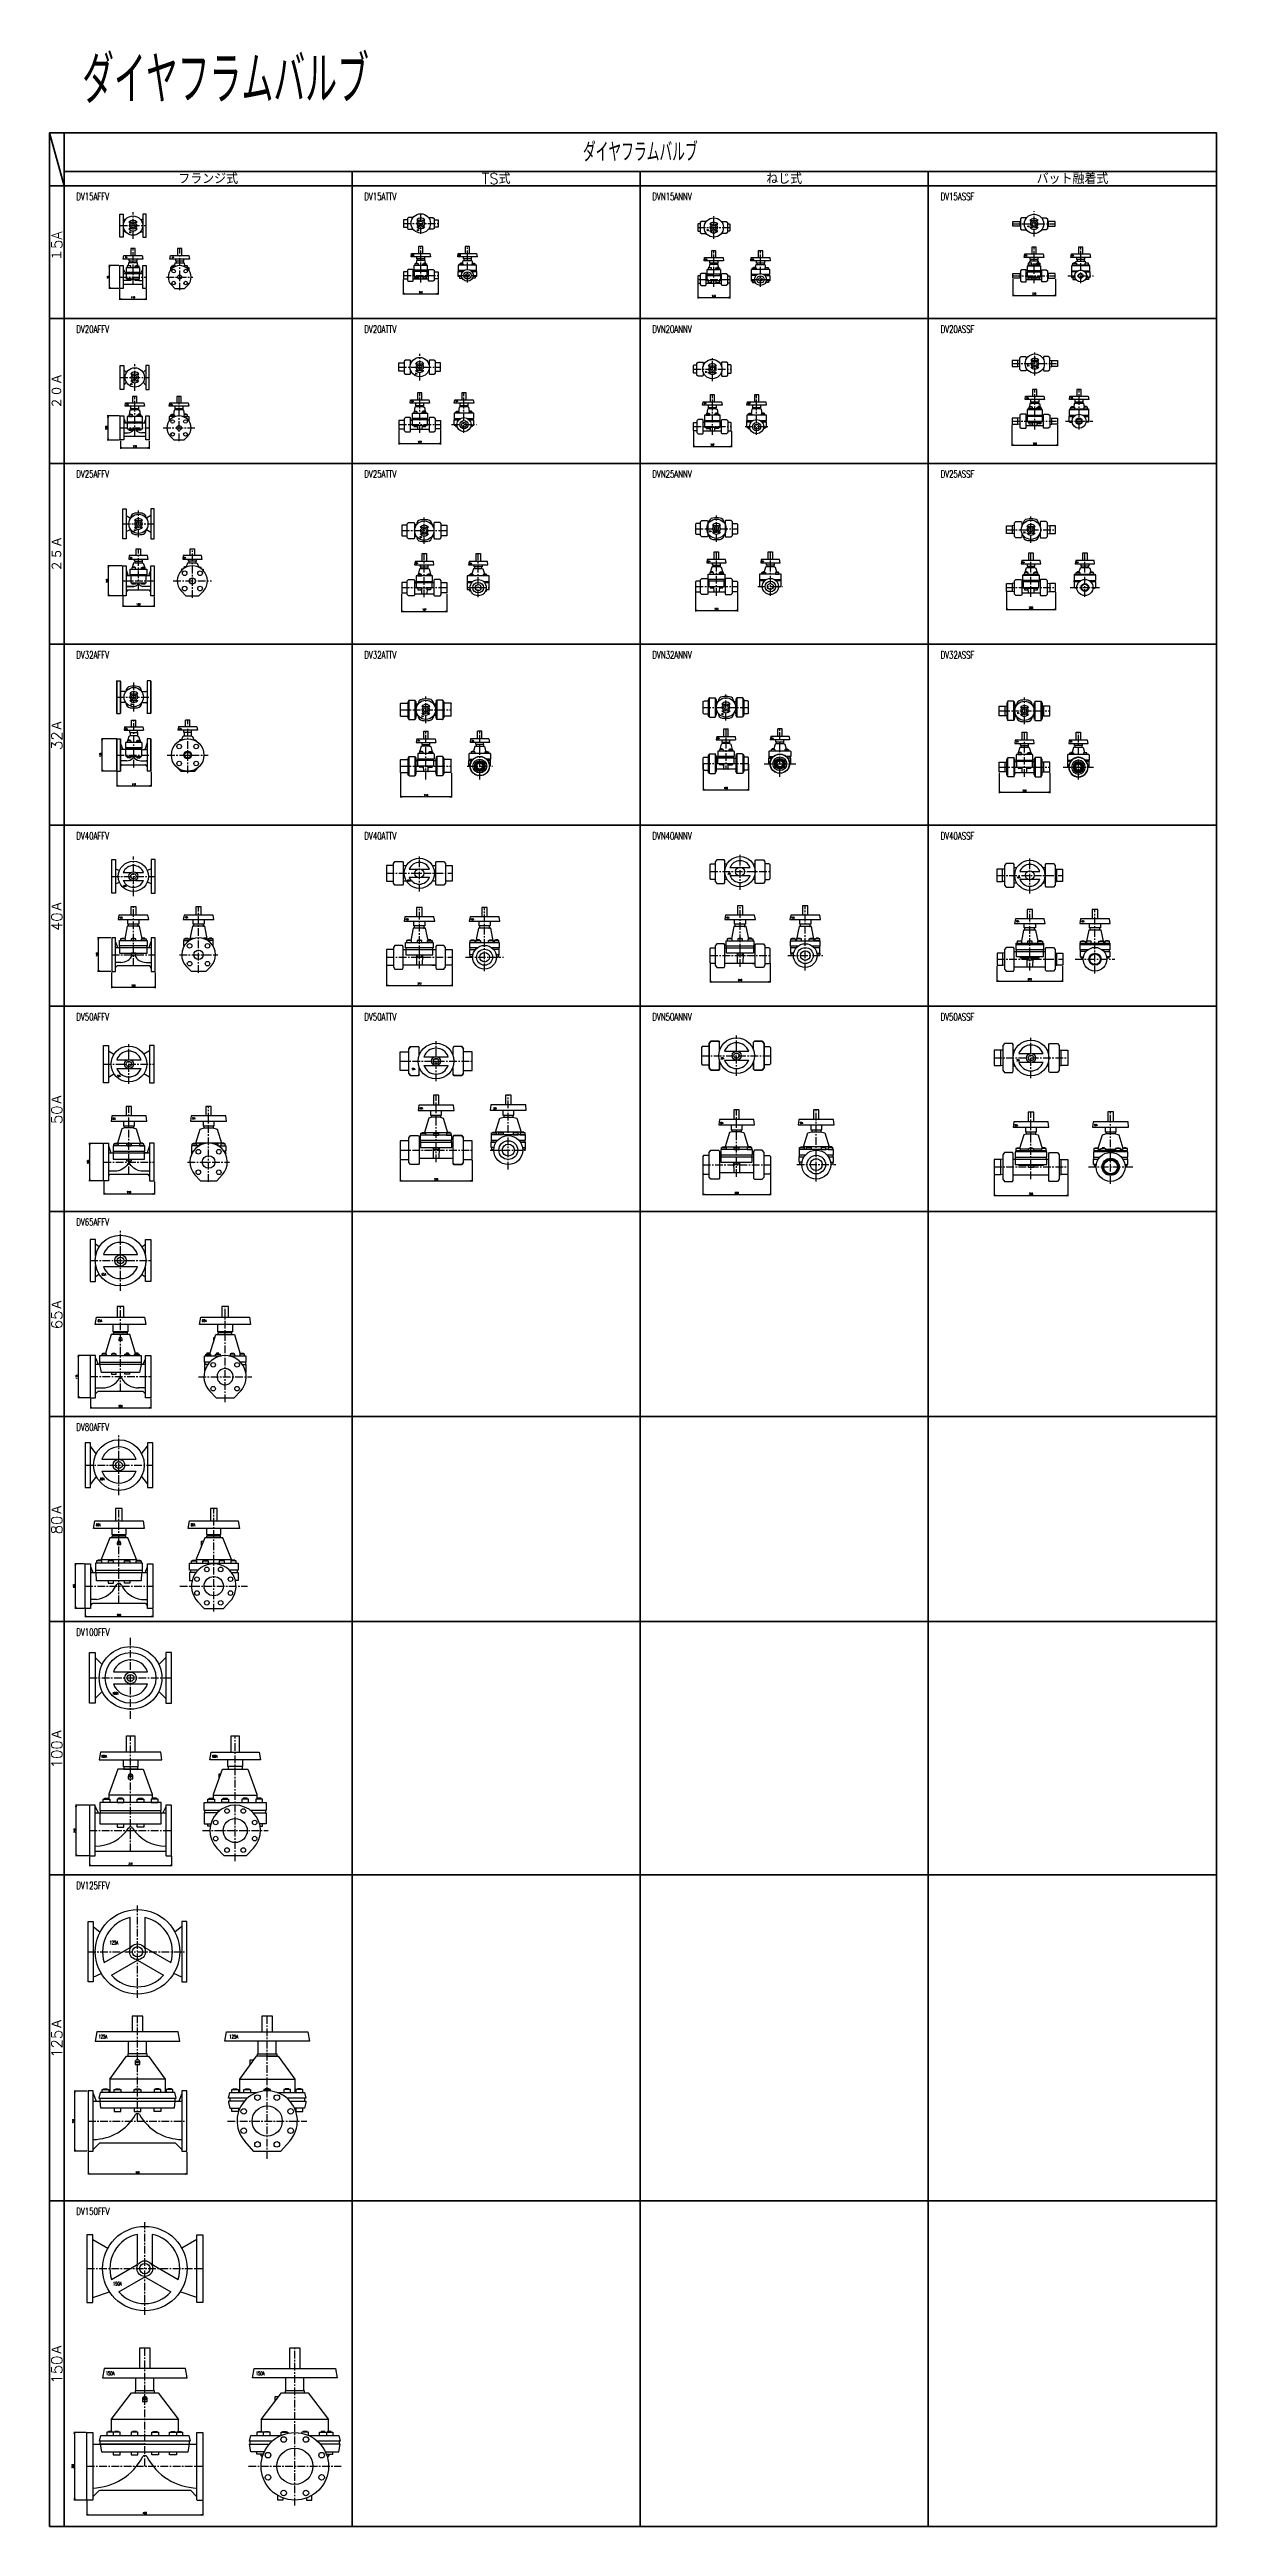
# Model space of a CAD drawing. Header units: millimetres. Extents: x 1711 to 90196, y -23291 to 8516.
# Drawn here: x 28733 to 33566, y -21494 to -11229 of the extents above; entities that cross this region are included whole.
import ezdxf

# ---------------------------------------------------------------- set-up
doc = ezdxf.new("R2010")
doc.units = ezdxf.units.MM
doc.header["$PDMODE"] = 35
doc.linetypes.add('CENTER', pattern=[50.8, 31.75, -6.35, 6.35, -6.35])
for name, color, linetype in [('CEN', 2, 'CENTER'), ('TEXT', 7, 'Continuous'), ('寸法', 2, 'Continuous'), ('配管-CVP', 4, 'Continuous')]:
    doc.layers.add(name, color=color, linetype=linetype)
doc.layers.add('line', color=153, linetype='Continuous', lineweight=50)
doc.styles.add('kpk', font='romans.shx', dxfattribs={"width": 0.7, "bigfont": 'extfont2.shx'})
doc.styles.get("Standard").update_dxf_attribs({"font": 'romans.shx', "bigfont": 'extfont.shx'})
doc.dimstyles.new('KPK-3', dxfattribs={"dimscale": 3, "dimtxt": 2.5, "dimasz": 2, "dimexe": 1, "dimexo": 1, "dimgap": 1, "dimtad": 3, "dimdec": 1, "dimdsep": 46, "dimtxsty": 'kpk', "dimblk": 'OPEN', "dimcen": 2.5, "dimclrd": 2, "dimclre": 2, "dimclrt": 4, "dimadec": 1, "dimazin": 2, "dimtfac": 1, "dimtdec": 1, "dimtmove": 0, "dimatfit": 2, "dimldrblk": 'OPEN', "dimfxl": 0, "dimlwd": -1, "dimlwe": -1, "dimarcsym": 0})

# ---------------------------------------------------------------- blocks, each defined once
blk = doc.blocks.new('_Open')
at = {"color": 0, "linetype": 'ByBlock', "lineweight": -2}
for p, q in [((-1, 0.2), (0, 0)), ((-1, -0.2), (0, 0)), ((0, 0), (-1, 0))]:
    blk.add_line(p, q, dxfattribs=at)
blk = doc.blocks.new('*D3055')
at = {"layer": '寸法', "color": 2, "transparency": 16777216}
for p, q in [((29023, -12222), (29023, -12266)), ((29029, -12263), (29127, -12263)), ((29133, -12222), (29133, -12266))]:
    blk.add_line(p, q, dxfattribs=at)
at = {"layer": '寸法', "color": 2, "transparency": 16777216, "xscale": 6, "yscale": 6, "zscale": 6, "rotation": 180}
blk.add_blockref('_Open', (29023, -12263), dxfattribs=at)
at = {"layer": '寸法', "color": 2, "transparency": 16777216, "xscale": 6, "yscale": 6, "zscale": 6}
blk.add_blockref('_Open', (29133, -12263), dxfattribs=at)
at = {"layer": '寸法', "color": 4, "transparency": 16777216, "insert": (29078, -12256), "char_height": 7.5, "attachment_point": 5, "style": 'kpk', "bg_fill": 3, "box_fill_scale": 1.1, "bg_fill_color": 256, "bg_fill_true_color": 13158600, "bg_fill_transparency": 0}
blk.add_mtext('110', dxfattribs=at)
at = {"layer": 'Defpoints', "color": 0, "transparency": 16777216}
for p in [(29023, -12219), (29133, -12219), (29133, -12263)]:
    blk.add_point(p, dxfattribs=at)
blk = doc.blocks.new('*D3056')
at = {"layer": 'Defpoints', "color": 0, "transparency": 16777216}
for p in [(29026, -12847), (29146, -12847), (29146, -12880)]:
    blk.add_point(p, dxfattribs=at)
at = {"layer": '寸法', "color": 2, "transparency": 16777216}
for p, q in [((29026, -12850), (29026, -12883)), ((29032, -12880), (29140, -12880)), ((29146, -12850), (29146, -12883))]:
    blk.add_line(p, q, dxfattribs=at)
at = {"layer": '寸法', "color": 2, "transparency": 16777216, "xscale": 6, "yscale": 6, "zscale": 6, "rotation": 180}
blk.add_blockref('_Open', (29026, -12880), dxfattribs=at)
at = {"layer": '寸法', "color": 2, "transparency": 16777216, "xscale": 6, "yscale": 6, "zscale": 6}
blk.add_blockref('_Open', (29146, -12880), dxfattribs=at)
at = {"layer": '寸法', "color": 4, "transparency": 16777216, "insert": (29086, -12873), "char_height": 7.5, "attachment_point": 5, "style": 'kpk', "bg_fill": 3, "box_fill_scale": 1.1, "bg_fill_color": 256, "bg_fill_true_color": 13158600, "bg_fill_transparency": 0}
blk.add_mtext('120', dxfattribs=at)
blk = doc.blocks.new('*D3057')
at = {"layer": 'Defpoints', "color": 0, "transparency": 16777216}
for p in [(29036, -13493), (29166, -13493), (29166, -13535)]:
    blk.add_point(p, dxfattribs=at)
at = {"layer": '寸法', "color": 2, "transparency": 16777216}
for p, q in [((29036, -13496), (29036, -13538)), ((29042, -13535), (29160, -13535)), ((29166, -13496), (29166, -13538))]:
    blk.add_line(p, q, dxfattribs=at)
at = {"layer": '寸法', "color": 2, "transparency": 16777216, "xscale": 6, "yscale": 6, "zscale": 6, "rotation": 180}
blk.add_blockref('_Open', (29036, -13535), dxfattribs=at)
at = {"layer": '寸法', "color": 2, "transparency": 16777216, "xscale": 6, "yscale": 6, "zscale": 6}
blk.add_blockref('_Open', (29166, -13535), dxfattribs=at)
at = {"layer": '寸法', "color": 4, "transparency": 16777216, "insert": (29101, -13528), "char_height": 7.5, "attachment_point": 5, "style": 'kpk', "bg_fill": 3, "box_fill_scale": 1.1, "bg_fill_color": 256, "bg_fill_true_color": 13158600, "bg_fill_transparency": 0}
blk.add_mtext('130', dxfattribs=at)
blk = doc.blocks.new('*D3058')
at = {"layer": 'Defpoints', "color": 0, "transparency": 16777216}
for p in [(28990, -15050), (29170, -15050), (29170, -15115)]:
    blk.add_point(p, dxfattribs=at)
at = {"layer": '寸法', "color": 2, "transparency": 16777216}
for p, q in [((28990, -15053), (28990, -15118)), ((29170, -15053), (29170, -15118)), ((28996, -15115), (29164, -15115))]:
    blk.add_line(p, q, dxfattribs=at)
at = {"layer": '寸法', "color": 2, "transparency": 16777216, "xscale": 6, "yscale": 6, "zscale": 6, "rotation": 180}
blk.add_blockref('_Open', (28990, -15115), dxfattribs=at)
at = {"layer": '寸法', "color": 2, "transparency": 16777216, "xscale": 6, "yscale": 6, "zscale": 6}
blk.add_blockref('_Open', (29170, -15115), dxfattribs=at)
at = {"layer": '寸法', "color": 4, "transparency": 16777216, "insert": (29080, -15108), "char_height": 7.5, "attachment_point": 5, "style": 'kpk', "bg_fill": 3, "box_fill_scale": 1.1, "bg_fill_color": 256, "bg_fill_true_color": 13158600, "bg_fill_transparency": 0}
blk.add_mtext('180', dxfattribs=at)
blk = doc.blocks.new('*D3059')
at = {"layer": 'Defpoints', "color": 0, "transparency": 16777216}
for p in [(28957, -15917), (29167, -15917), (29167, -15971)]:
    blk.add_point(p, dxfattribs=at)
at = {"layer": '寸法', "color": 2, "transparency": 16777216}
for p, q in [((28957, -15920), (28957, -15974)), ((28963, -15971), (29161, -15971)), ((29167, -15920), (29167, -15974))]:
    blk.add_line(p, q, dxfattribs=at)
at = {"layer": '寸法', "color": 2, "transparency": 16777216, "xscale": 6, "yscale": 6, "zscale": 6, "rotation": 180}
blk.add_blockref('_Open', (28957, -15971), dxfattribs=at)
at = {"layer": '寸法', "color": 2, "transparency": 16777216, "xscale": 6, "yscale": 6, "zscale": 6}
blk.add_blockref('_Open', (29167, -15971), dxfattribs=at)
at = {"layer": '寸法', "color": 4, "transparency": 16777216, "insert": (29062, -15964), "char_height": 7.5, "attachment_point": 5, "style": 'kpk', "bg_fill": 3, "box_fill_scale": 1.1, "bg_fill_color": 256, "bg_fill_true_color": 13158600, "bg_fill_transparency": 0}
blk.add_mtext('210', dxfattribs=at)
blk = doc.blocks.new('*D3060')
at = {"layer": 'Defpoints', "color": 0, "transparency": 16777216}
for p in [(28902, -16816), (29152, -16816), (29152, -16858)]:
    blk.add_point(p, dxfattribs=at)
at = {"layer": '寸法', "color": 2, "transparency": 16777216}
for p, q in [((28902, -16819), (28902, -16861)), ((29152, -16819), (29152, -16861)), ((28908, -16858), (29146, -16858))]:
    blk.add_line(p, q, dxfattribs=at)
at = {"layer": '寸法', "color": 2, "transparency": 16777216, "xscale": 6, "yscale": 6, "zscale": 6, "rotation": 180}
blk.add_blockref('_Open', (28902, -16858), dxfattribs=at)
at = {"layer": '寸法', "color": 2, "transparency": 16777216, "xscale": 6, "yscale": 6, "zscale": 6}
blk.add_blockref('_Open', (29152, -16858), dxfattribs=at)
at = {"layer": '寸法', "color": 4, "transparency": 16777216, "insert": (29027, -16851), "char_height": 7.5, "attachment_point": 5, "style": 'kpk', "bg_fill": 3, "box_fill_scale": 1.1, "bg_fill_color": 256, "bg_fill_true_color": 13158600, "bg_fill_transparency": 0}
blk.add_mtext('250', dxfattribs=at)
blk = doc.blocks.new('*D3061')
at = {"layer": 'Defpoints', "color": 0, "transparency": 16777216}
for p in [(28880, -17689), (29160, -17689), (29160, -17723)]:
    blk.add_point(p, dxfattribs=at)
at = {"layer": '寸法', "color": 2, "transparency": 16777216}
for p, q in [((28880, -17692), (28880, -17726)), ((28886, -17723), (29154, -17723)), ((29160, -17692), (29160, -17726))]:
    blk.add_line(p, q, dxfattribs=at)
at = {"layer": '寸法', "color": 2, "transparency": 16777216, "xscale": 6, "yscale": 6, "zscale": 6, "rotation": 180}
blk.add_blockref('_Open', (28880, -17723), dxfattribs=at)
at = {"layer": '寸法', "color": 2, "transparency": 16777216, "xscale": 6, "yscale": 6, "zscale": 6}
blk.add_blockref('_Open', (29160, -17723), dxfattribs=at)
at = {"layer": '寸法', "color": 4, "transparency": 16777216, "insert": (29020, -17716), "char_height": 7.5, "attachment_point": 5, "style": 'kpk', "bg_fill": 3, "box_fill_scale": 1.1, "bg_fill_color": 256, "bg_fill_true_color": 13158600, "bg_fill_transparency": 0}
blk.add_mtext('280', dxfattribs=at)
blk = doc.blocks.new('*D3062')
at = {"layer": 'Defpoints', "color": 0, "transparency": 16777216}
for p in [(28898, -18715), (29238, -18713), (29238, -18754)]:
    blk.add_point(p, dxfattribs=at)
at = {"layer": '寸法', "color": 2, "transparency": 16777216}
for p, q in [((28898, -18718), (28898, -18757)), ((28904, -18754), (29232, -18754)), ((29238, -18716), (29238, -18757))]:
    blk.add_line(p, q, dxfattribs=at)
at = {"layer": '寸法', "color": 2, "transparency": 16777216, "xscale": 6, "yscale": 6, "zscale": 6, "rotation": 180}
blk.add_blockref('_Open', (28898, -18754), dxfattribs=at)
at = {"layer": '寸法', "color": 2, "transparency": 16777216, "xscale": 6, "yscale": 6, "zscale": 6}
blk.add_blockref('_Open', (29238, -18754), dxfattribs=at)
at = {"layer": '寸法', "color": 4, "transparency": 16777216, "insert": (29068, -18747), "char_height": 7.5, "attachment_point": 5, "style": 'kpk', "bg_fill": 3, "box_fill_scale": 1.1, "bg_fill_color": 256, "bg_fill_true_color": 13158600, "bg_fill_transparency": 0}
blk.add_mtext('340', dxfattribs=at)
blk = doc.blocks.new('*D3063')
at = {"layer": 'Defpoints', "color": 0, "transparency": 16777216}
for p in [(28892, -19939), (29302, -19939), (29302, -20032)]:
    blk.add_point(p, dxfattribs=at)
at = {"layer": '寸法', "color": 2, "transparency": 16777216}
for p, q in [((28892, -19942), (28892, -20035)), ((29302, -19942), (29302, -20035)), ((28898, -20032), (29296, -20032))]:
    blk.add_line(p, q, dxfattribs=at)
at = {"layer": '寸法', "color": 2, "transparency": 16777216, "xscale": 6, "yscale": 6, "zscale": 6, "rotation": 180}
blk.add_blockref('_Open', (28892, -20032), dxfattribs=at)
at = {"layer": '寸法', "color": 2, "transparency": 16777216, "xscale": 6, "yscale": 6, "zscale": 6}
blk.add_blockref('_Open', (29302, -20032), dxfattribs=at)
at = {"layer": '寸法', "color": 4, "transparency": 16777216, "insert": (29097, -20026), "char_height": 7.5, "attachment_point": 5, "style": 'kpk', "bg_fill": 3, "box_fill_scale": 1.1, "bg_fill_color": 256, "bg_fill_true_color": 13158600, "bg_fill_transparency": 0}
blk.add_mtext('410', dxfattribs=at)
blk = doc.blocks.new('*D3064')
at = {"layer": 'Defpoints', "color": 0, "transparency": 16777216}
for p in [(28887, -21383), (29367, -21383), (29367, -21445)]:
    blk.add_point(p, dxfattribs=at)
at = {"layer": '寸法', "color": 2, "transparency": 16777216}
for p, q in [((28887, -21386), (28887, -21448)), ((28893, -21445), (29361, -21445)), ((29367, -21386), (29367, -21448))]:
    blk.add_line(p, q, dxfattribs=at)
at = {"layer": '寸法', "color": 2, "transparency": 16777216, "xscale": 6, "yscale": 6, "zscale": 6, "rotation": 180}
blk.add_blockref('_Open', (28887, -21445), dxfattribs=at)
at = {"layer": '寸法', "color": 2, "transparency": 16777216, "xscale": 6, "yscale": 6, "zscale": 6}
blk.add_blockref('_Open', (29367, -21445), dxfattribs=at)
at = {"layer": '寸法', "color": 4, "transparency": 16777216, "insert": (29127, -21438), "char_height": 7.5, "attachment_point": 5, "style": 'kpk', "bg_fill": 3, "box_fill_scale": 1.1, "bg_fill_color": 256, "bg_fill_true_color": 13158600, "bg_fill_transparency": 0}
blk.add_mtext('480', dxfattribs=at)
blk = doc.blocks.new('*D3065')
at = {"layer": 'Defpoints', "color": 0, "transparency": 16777216}
for p in [(30198, -12179), (30342, -12179), (30342, -12241)]:
    blk.add_point(p, dxfattribs=at)
at = {"layer": '寸法', "color": 2, "transparency": 16777216}
for p, q in [((30198, -12182), (30198, -12244)), ((30342, -12182), (30342, -12244)), ((30204, -12241), (30336, -12241))]:
    blk.add_line(p, q, dxfattribs=at)
at = {"layer": '寸法', "color": 2, "transparency": 16777216, "xscale": 6, "yscale": 6, "zscale": 6, "rotation": 180}
blk.add_blockref('_Open', (30198, -12241), dxfattribs=at)
at = {"layer": '寸法', "color": 2, "transparency": 16777216, "xscale": 6, "yscale": 6, "zscale": 6}
blk.add_blockref('_Open', (30342, -12241), dxfattribs=at)
at = {"layer": '寸法', "color": 4, "transparency": 16777216, "insert": (30270, -12234), "char_height": 7.5, "attachment_point": 5, "style": 'kpk', "bg_fill": 3, "box_fill_scale": 1.1, "bg_fill_color": 256, "bg_fill_true_color": 13158600, "bg_fill_transparency": 0}
blk.add_mtext('144', dxfattribs=at)
blk = doc.blocks.new('*D3066')
at = {"layer": 'Defpoints', "color": 0, "transparency": 16777216}
for p in [(30180, -12801), (30352, -12801), (30352, -12862)]:
    blk.add_point(p, dxfattribs=at)
at = {"layer": '寸法', "color": 2, "transparency": 16777216}
for p, q in [((30180, -12804), (30180, -12865)), ((30352, -12804), (30352, -12865)), ((30186, -12862), (30346, -12862))]:
    blk.add_line(p, q, dxfattribs=at)
at = {"layer": '寸法', "color": 2, "transparency": 16777216, "xscale": 6, "yscale": 6, "zscale": 6, "rotation": 180}
blk.add_blockref('_Open', (30180, -12862), dxfattribs=at)
at = {"layer": '寸法', "color": 2, "transparency": 16777216, "xscale": 6, "yscale": 6, "zscale": 6}
blk.add_blockref('_Open', (30352, -12862), dxfattribs=at)
at = {"layer": '寸法', "color": 4, "transparency": 16777216, "insert": (30266, -12855), "char_height": 7.5, "attachment_point": 5, "style": 'kpk', "bg_fill": 3, "box_fill_scale": 1.1, "bg_fill_color": 256, "bg_fill_true_color": 13158600, "bg_fill_transparency": 0}
blk.add_mtext('172', dxfattribs=at)
blk = doc.blocks.new('*D3067')
at = {"layer": 'Defpoints', "color": 0, "transparency": 16777216}
for p in [(30191, -13481), (30378, -13481), (30378, -13557)]:
    blk.add_point(p, dxfattribs=at)
at = {"layer": '寸法', "color": 2, "transparency": 16777216}
for p, q in [((30191, -13484), (30191, -13560)), ((30378, -13484), (30378, -13560)), ((30197, -13557), (30372, -13557))]:
    blk.add_line(p, q, dxfattribs=at)
at = {"layer": '寸法', "color": 2, "transparency": 16777216, "xscale": 6, "yscale": 6, "zscale": 6, "rotation": 180}
blk.add_blockref('_Open', (30191, -13557), dxfattribs=at)
at = {"layer": '寸法', "color": 2, "transparency": 16777216, "xscale": 6, "yscale": 6, "zscale": 6}
blk.add_blockref('_Open', (30378, -13557), dxfattribs=at)
at = {"layer": '寸法', "color": 4, "transparency": 16777216, "insert": (30285, -13550), "char_height": 7.5, "attachment_point": 5, "style": 'kpk', "bg_fill": 3, "box_fill_scale": 1.1, "bg_fill_color": 256, "bg_fill_true_color": 13158600, "bg_fill_transparency": 0}
blk.add_mtext('187', dxfattribs=at)
blk = doc.blocks.new('*D3068')
at = {"layer": 'Defpoints', "color": 0, "transparency": 16777216}
for p in [(30129, -15023), (30401, -15023), (30401, -15107)]:
    blk.add_point(p, dxfattribs=at)
at = {"layer": '寸法', "color": 2, "transparency": 16777216}
for p, q in [((30129, -15026), (30129, -15110)), ((30401, -15026), (30401, -15110)), ((30135, -15107), (30395, -15107))]:
    blk.add_line(p, q, dxfattribs=at)
at = {"layer": '寸法', "color": 2, "transparency": 16777216, "xscale": 6, "yscale": 6, "zscale": 6, "rotation": 180}
blk.add_blockref('_Open', (30129, -15107), dxfattribs=at)
at = {"layer": '寸法', "color": 2, "transparency": 16777216, "xscale": 6, "yscale": 6, "zscale": 6}
blk.add_blockref('_Open', (30401, -15107), dxfattribs=at)
at = {"layer": '寸法', "color": 4, "transparency": 16777216, "insert": (30265, -15100), "char_height": 7.5, "attachment_point": 5, "style": 'kpk', "bg_fill": 3, "box_fill_scale": 1.1, "bg_fill_color": 256, "bg_fill_true_color": 13158600, "bg_fill_transparency": 0}
blk.add_mtext('272', dxfattribs=at)
blk = doc.blocks.new('*D3069')
at = {"layer": 'Defpoints', "color": 0, "transparency": 16777216}
for p in [(30185, -15829), (30483, -15829), (30483, -15917)]:
    blk.add_point(p, dxfattribs=at)
at = {"layer": '寸法', "color": 2, "transparency": 16777216}
for p, q in [((30185, -15832), (30185, -15920)), ((30483, -15832), (30483, -15920)), ((30191, -15917), (30477, -15917))]:
    blk.add_line(p, q, dxfattribs=at)
at = {"layer": '寸法', "color": 2, "transparency": 16777216, "xscale": 6, "yscale": 6, "zscale": 6, "rotation": 180}
blk.add_blockref('_Open', (30185, -15917), dxfattribs=at)
at = {"layer": '寸法', "color": 2, "transparency": 16777216, "xscale": 6, "yscale": 6, "zscale": 6}
blk.add_blockref('_Open', (30483, -15917), dxfattribs=at)
at = {"layer": '寸法', "color": 4, "transparency": 16777216, "insert": (30334, -15911), "char_height": 7.5, "attachment_point": 5, "style": 'kpk', "bg_fill": 3, "box_fill_scale": 1.1, "bg_fill_color": 256, "bg_fill_true_color": 13158600, "bg_fill_transparency": 0}
blk.add_mtext('298', dxfattribs=at)
blk = doc.blocks.new('*D3070')
at = {"layer": 'Defpoints', "color": 0, "transparency": 16777216}
for p in [(31418, -12195), (31551, -12195), (31551, -12257)]:
    blk.add_point(p, dxfattribs=at)
at = {"layer": '寸法', "color": 2, "transparency": 16777216}
for p, q in [((31418, -12198), (31418, -12260)), ((31551, -12198), (31551, -12260)), ((31424, -12257), (31545, -12257))]:
    blk.add_line(p, q, dxfattribs=at)
at = {"layer": '寸法', "color": 2, "transparency": 16777216, "xscale": 6, "yscale": 6, "zscale": 6, "rotation": 180}
blk.add_blockref('_Open', (31418, -12257), dxfattribs=at)
at = {"layer": '寸法', "color": 2, "transparency": 16777216, "xscale": 6, "yscale": 6, "zscale": 6}
blk.add_blockref('_Open', (31551, -12257), dxfattribs=at)
at = {"layer": '寸法', "color": 4, "transparency": 16777216, "insert": (31484, -12250), "char_height": 7.5, "attachment_point": 5, "style": 'kpk', "bg_fill": 3, "box_fill_scale": 1.1, "bg_fill_color": 256, "bg_fill_true_color": 13158600, "bg_fill_transparency": 0}
blk.add_mtext('133', dxfattribs=at)
blk = doc.blocks.new('*D3071')
at = {"layer": 'Defpoints', "color": 0, "transparency": 16777216}
for p in [(31400, -12807), (31557, -12807), (31557, -12874)]:
    blk.add_point(p, dxfattribs=at)
at = {"layer": '寸法', "color": 2, "transparency": 16777216}
for p, q in [((31400, -12810), (31400, -12877)), ((31557, -12810), (31557, -12877)), ((31406, -12874), (31551, -12874))]:
    blk.add_line(p, q, dxfattribs=at)
at = {"layer": '寸法', "color": 2, "transparency": 16777216, "xscale": 6, "yscale": 6, "zscale": 6, "rotation": 180}
blk.add_blockref('_Open', (31400, -12874), dxfattribs=at)
at = {"layer": '寸法', "color": 2, "transparency": 16777216, "xscale": 6, "yscale": 6, "zscale": 6}
blk.add_blockref('_Open', (31557, -12874), dxfattribs=at)
at = {"layer": '寸法', "color": 4, "transparency": 16777216, "insert": (31478, -12867), "char_height": 7.5, "attachment_point": 5, "style": 'kpk', "bg_fill": 3, "box_fill_scale": 1.1, "bg_fill_color": 256, "bg_fill_true_color": 13158600, "bg_fill_transparency": 0}
blk.add_mtext('157', dxfattribs=at)
blk = doc.blocks.new('*D3072')
at = {"layer": 'Defpoints', "color": 0, "transparency": 16777216}
for p in [(31409, -13473), (31582, -13473), (31582, -13554)]:
    blk.add_point(p, dxfattribs=at)
at = {"layer": '寸法', "color": 2, "transparency": 16777216}
for p, q in [((31409, -13476), (31409, -13557)), ((31582, -13476), (31582, -13557)), ((31415, -13554), (31576, -13554))]:
    blk.add_line(p, q, dxfattribs=at)
at = {"layer": '寸法', "color": 2, "transparency": 16777216, "xscale": 6, "yscale": 6, "zscale": 6, "rotation": 180}
blk.add_blockref('_Open', (31409, -13554), dxfattribs=at)
at = {"layer": '寸法', "color": 2, "transparency": 16777216, "xscale": 6, "yscale": 6, "zscale": 6}
blk.add_blockref('_Open', (31582, -13554), dxfattribs=at)
at = {"layer": '寸法', "color": 4, "transparency": 16777216, "insert": (31495, -13547), "char_height": 7.5, "attachment_point": 5, "style": 'kpk', "bg_fill": 3, "box_fill_scale": 1.1, "bg_fill_color": 256, "bg_fill_true_color": 13158600, "bg_fill_transparency": 0}
blk.add_mtext('173', dxfattribs=at)
blk = doc.blocks.new('*D3073')
at = {"layer": 'Defpoints', "color": 0, "transparency": 16777216}
for p in [(31469, -15012), (31717, -15012), (31717, -15092)]:
    blk.add_point(p, dxfattribs=at)
at = {"layer": '寸法', "color": 2, "transparency": 16777216}
for p, q in [((31469, -15015), (31469, -15095)), ((31717, -15015), (31717, -15095)), ((31475, -15092), (31711, -15092))]:
    blk.add_line(p, q, dxfattribs=at)
at = {"layer": '寸法', "color": 2, "transparency": 16777216, "xscale": 6, "yscale": 6, "zscale": 6, "rotation": 180}
blk.add_blockref('_Open', (31469, -15092), dxfattribs=at)
at = {"layer": '寸法', "color": 2, "transparency": 16777216, "xscale": 6, "yscale": 6, "zscale": 6}
blk.add_blockref('_Open', (31717, -15092), dxfattribs=at)
at = {"layer": '寸法', "color": 4, "transparency": 16777216, "insert": (31593, -15085), "char_height": 7.5, "attachment_point": 5, "style": 'kpk', "bg_fill": 3, "box_fill_scale": 1.1, "bg_fill_color": 256, "bg_fill_true_color": 13158600, "bg_fill_transparency": 0}
blk.add_mtext('248', dxfattribs=at)
blk = doc.blocks.new('*D3074')
at = {"layer": 'Defpoints', "color": 0, "transparency": 16777216}
for p in [(31439, -15884), (31719, -15884), (31719, -15974)]:
    blk.add_point(p, dxfattribs=at)
at = {"layer": '寸法', "color": 2, "transparency": 16777216}
for p, q in [((31439, -15887), (31439, -15977)), ((31719, -15887), (31719, -15977)), ((31445, -15974), (31713, -15974))]:
    blk.add_line(p, q, dxfattribs=at)
at = {"layer": '寸法', "color": 2, "transparency": 16777216, "xscale": 6, "yscale": 6, "zscale": 6, "rotation": 180}
blk.add_blockref('_Open', (31439, -15974), dxfattribs=at)
at = {"layer": '寸法', "color": 2, "transparency": 16777216, "xscale": 6, "yscale": 6, "zscale": 6}
blk.add_blockref('_Open', (31719, -15974), dxfattribs=at)
at = {"layer": '寸法', "color": 4, "transparency": 16777216, "insert": (31579, -15968), "char_height": 7.5, "attachment_point": 5, "style": 'kpk', "bg_fill": 3, "box_fill_scale": 1.1, "bg_fill_color": 256, "bg_fill_true_color": 13158600, "bg_fill_transparency": 0}
blk.add_mtext('280', dxfattribs=at)
blk = doc.blocks.new('*D3000')
at = {"layer": '寸法', "color": 2, "transparency": 16777216}
for p, q in [((29020, -12124), (28978, -12124)), ((28981, -12213), (28981, -12130)), ((29020, -12219), (28978, -12219))]:
    blk.add_line(p, q, dxfattribs=at)
at = {"layer": '寸法', "color": 2, "transparency": 16777216, "xscale": 6, "yscale": 6, "zscale": 6}
for p, rotation in [((28981, -12124), 90), ((28981, -12219), 270)]:
    blk.add_blockref('_Open', p, dxfattribs=dict(at, rotation=rotation))
at = {"layer": '寸法', "color": 4, "transparency": 16777216, "insert": (28975, -12172), "char_height": 7.5, "attachment_point": 5, "rotation": 90, "style": 'kpk', "bg_fill": 3, "box_fill_scale": 1.1, "bg_fill_color": 256, "bg_fill_true_color": 13158600, "bg_fill_transparency": 0}
blk.add_mtext('95', dxfattribs=at)
at = {"layer": 'Defpoints', "color": 0, "transparency": 16777216}
for p in [(28981, -12124), (29023, -12124), (29023, -12219)]:
    blk.add_point(p, dxfattribs=at)
blk = doc.blocks.new('*D3001')
at = {"layer": 'Defpoints', "color": 0, "transparency": 16777216}
for p in [(29026, -12747), (29026, -12847)]:
    blk.add_point(p, dxfattribs=at)
at = {"layer": '寸法', "color": 2, "transparency": 16777216}
for p, q in [((29023, -12747), (28972, -12747)), ((28975, -12841), (28975, -12753)), ((29023, -12847), (28972, -12847))]:
    blk.add_line(p, q, dxfattribs=at)
at = {"layer": '寸法', "color": 2, "transparency": 16777216, "xscale": 6, "yscale": 6, "zscale": 6}
for p, rotation in [((28975, -12747), 90), ((28975, -12847), 270)]:
    blk.add_blockref('_Open', p, dxfattribs=dict(at, rotation=rotation))
at = {"layer": '寸法', "color": 4, "transparency": 16777216, "insert": (28968, -12797), "char_height": 7.5, "attachment_point": 5, "rotation": 90, "style": 'kpk', "bg_fill": 3, "box_fill_scale": 1.1, "bg_fill_color": 256, "bg_fill_true_color": 13158600, "bg_fill_transparency": 0}
blk.add_mtext('100', dxfattribs=at)
at = {"layer": 'Defpoints', "color": 0, "transparency": 16777216}
blk.add_point((28975, -12747), dxfattribs=at)
blk = doc.blocks.new('*D3002')
at = {"layer": 'Defpoints', "color": 0, "transparency": 16777216}
for p in [(28977, -13368), (29036, -13368), (29036, -13493)]:
    blk.add_point(p, dxfattribs=at)
at = {"layer": '寸法', "color": 2, "transparency": 16777216}
for p, q in [((29033, -13368), (28974, -13368)), ((28977, -13487), (28977, -13374)), ((29033, -13493), (28974, -13493))]:
    blk.add_line(p, q, dxfattribs=at)
at = {"layer": '寸法', "color": 2, "transparency": 16777216, "xscale": 6, "yscale": 6, "zscale": 6}
for p, rotation in [((28977, -13368), 90), ((28977, -13493), 270)]:
    blk.add_blockref('_Open', p, dxfattribs=dict(at, rotation=rotation))
at = {"layer": '寸法', "color": 4, "transparency": 16777216, "insert": (28971, -13431), "char_height": 7.5, "attachment_point": 5, "rotation": 90, "style": 'kpk', "bg_fill": 3, "box_fill_scale": 1.1, "bg_fill_color": 256, "bg_fill_true_color": 13158600, "bg_fill_transparency": 0}
blk.add_mtext('125', dxfattribs=at)
blk = doc.blocks.new('*D3003')
at = {"layer": 'Defpoints', "color": 0, "transparency": 16777216}
for p in [(28935, -14910), (28990, -14910), (28990, -15050)]:
    blk.add_point(p, dxfattribs=at)
at = {"layer": '寸法', "color": 2, "transparency": 16777216}
for p, q in [((28987, -14910), (28932, -14910)), ((28935, -15044), (28935, -14916)), ((28987, -15050), (28932, -15050))]:
    blk.add_line(p, q, dxfattribs=at)
at = {"layer": '寸法', "color": 2, "transparency": 16777216, "xscale": 6, "yscale": 6, "zscale": 6}
for p, rotation in [((28935, -14910), 90), ((28935, -15050), 270)]:
    blk.add_blockref('_Open', p, dxfattribs=dict(at, rotation=rotation))
at = {"layer": '寸法', "color": 4, "transparency": 16777216, "insert": (28929, -14980), "char_height": 7.5, "attachment_point": 5, "rotation": 90, "style": 'kpk', "bg_fill": 3, "box_fill_scale": 1.1, "bg_fill_color": 256, "bg_fill_true_color": 13158600, "bg_fill_transparency": 0}
blk.add_mtext('140', dxfattribs=at)
blk = doc.blocks.new('*D3004')
at = {"layer": 'Defpoints', "color": 0, "transparency": 16777216}
for p in [(28899, -15762), (28957, -15762), (28957, -15917)]:
    blk.add_point(p, dxfattribs=at)
at = {"layer": '寸法', "color": 2, "transparency": 16777216}
for p, q in [((28954, -15762), (28896, -15762)), ((28899, -15911), (28899, -15768)), ((28954, -15917), (28896, -15917))]:
    blk.add_line(p, q, dxfattribs=at)
at = {"layer": '寸法', "color": 2, "transparency": 16777216, "xscale": 6, "yscale": 6, "zscale": 6}
for p, rotation in [((28899, -15762), 90), ((28899, -15917), 270)]:
    blk.add_blockref('_Open', p, dxfattribs=dict(at, rotation=rotation))
at = {"layer": '寸法', "color": 4, "transparency": 16777216, "insert": (28892, -15839), "char_height": 7.5, "attachment_point": 5, "rotation": 90, "style": 'kpk', "bg_fill": 3, "box_fill_scale": 1.1, "bg_fill_color": 256, "bg_fill_true_color": 13158600, "bg_fill_transparency": 0}
blk.add_mtext('155', dxfattribs=at)
blk = doc.blocks.new('*D3005')
at = {"layer": 'Defpoints', "color": 0, "transparency": 16777216}
for p in [(28853, -16641), (28902, -16641), (28902, -16816)]:
    blk.add_point(p, dxfattribs=at)
at = {"layer": '寸法', "color": 2, "transparency": 16777216}
for p, q in [((28899, -16641), (28850, -16641)), ((28853, -16810), (28853, -16647)), ((28899, -16816), (28850, -16816))]:
    blk.add_line(p, q, dxfattribs=at)
at = {"layer": '寸法', "color": 2, "transparency": 16777216, "xscale": 6, "yscale": 6, "zscale": 6}
for p, rotation in [((28853, -16641), 90), ((28853, -16816), 270)]:
    blk.add_blockref('_Open', p, dxfattribs=dict(at, rotation=rotation))
at = {"layer": '寸法', "color": 4, "transparency": 16777216, "insert": (28846, -16729), "char_height": 7.5, "attachment_point": 5, "rotation": 90, "style": 'kpk', "bg_fill": 3, "box_fill_scale": 1.1, "bg_fill_color": 256, "bg_fill_true_color": 13158600, "bg_fill_transparency": 0}
blk.add_mtext('175', dxfattribs=at)
blk = doc.blocks.new('*D3006')
at = {"layer": 'Defpoints', "color": 0, "transparency": 16777216}
for p in [(28840, -17504), (28880, -17504), (28880, -17689)]:
    blk.add_point(p, dxfattribs=at)
at = {"layer": '寸法', "color": 2, "transparency": 16777216}
for p, q in [((28877, -17504), (28837, -17504)), ((28840, -17683), (28840, -17510)), ((28877, -17689), (28837, -17689))]:
    blk.add_line(p, q, dxfattribs=at)
at = {"layer": '寸法', "color": 2, "transparency": 16777216, "xscale": 6, "yscale": 6, "zscale": 6}
for p, rotation in [((28840, -17504), 90), ((28840, -17689), 270)]:
    blk.add_blockref('_Open', p, dxfattribs=dict(at, rotation=rotation))
at = {"layer": '寸法', "color": 4, "transparency": 16777216, "insert": (28834, -17597), "char_height": 7.5, "attachment_point": 5, "rotation": 90, "style": 'kpk', "bg_fill": 3, "box_fill_scale": 1.1, "bg_fill_color": 256, "bg_fill_true_color": 13158600, "bg_fill_transparency": 0}
blk.add_mtext('185', dxfattribs=at)
blk = doc.blocks.new('*D3007')
at = {"layer": 'Defpoints', "color": 0, "transparency": 16777216}
for p in [(28843, -18505), (28898, -18505), (28898, -18715)]:
    blk.add_point(p, dxfattribs=at)
at = {"layer": '寸法', "color": 2, "transparency": 16777216}
for p, q in [((28895, -18505), (28840, -18505)), ((28843, -18709), (28843, -18511)), ((28895, -18715), (28840, -18715))]:
    blk.add_line(p, q, dxfattribs=at)
at = {"layer": '寸法', "color": 2, "transparency": 16777216, "xscale": 6, "yscale": 6, "zscale": 6}
for p, rotation in [((28843, -18505), 90), ((28843, -18715), 270)]:
    blk.add_blockref('_Open', p, dxfattribs=dict(at, rotation=rotation))
at = {"layer": '寸法', "color": 4, "transparency": 16777216, "insert": (28837, -18610), "char_height": 7.5, "attachment_point": 5, "rotation": 90, "style": 'kpk', "bg_fill": 3, "box_fill_scale": 1.1, "bg_fill_color": 256, "bg_fill_true_color": 13158600, "bg_fill_transparency": 0}
blk.add_mtext('210', dxfattribs=at)
blk = doc.blocks.new('*D3008')
at = {"layer": 'Defpoints', "color": 0, "transparency": 16777216}
for p in [(28838, -19689), (28892, -19689), (28892, -19939)]:
    blk.add_point(p, dxfattribs=at)
at = {"layer": '寸法', "color": 2, "transparency": 16777216}
for p, q in [((28889, -19689), (28835, -19689)), ((28838, -19933), (28838, -19695)), ((28889, -19939), (28835, -19939))]:
    blk.add_line(p, q, dxfattribs=at)
at = {"layer": '寸法', "color": 2, "transparency": 16777216, "xscale": 6, "yscale": 6, "zscale": 6}
for p, rotation in [((28838, -19689), 90), ((28838, -19939), 270)]:
    blk.add_blockref('_Open', p, dxfattribs=dict(at, rotation=rotation))
at = {"layer": '寸法', "color": 4, "transparency": 16777216, "insert": (28831, -19814), "char_height": 7.5, "attachment_point": 5, "rotation": 90, "style": 'kpk', "bg_fill": 3, "box_fill_scale": 1.1, "bg_fill_color": 256, "bg_fill_true_color": 13158600, "bg_fill_transparency": 0}
blk.add_mtext('250', dxfattribs=at)
blk = doc.blocks.new('*D3009')
at = {"layer": 'Defpoints', "color": 0, "transparency": 16777216}
for p in [(28887, -21104), (28836, -21384), (28888, -21384)]:
    blk.add_point(p, dxfattribs=at)
at = {"layer": '寸法', "color": 2, "transparency": 16777216}
for p, q in [((28884, -21104), (28833, -21104)), ((28836, -21110), (28836, -21378)), ((28885, -21384), (28833, -21384))]:
    blk.add_line(p, q, dxfattribs=at)
at = {"layer": '寸法', "color": 2, "transparency": 16777216, "xscale": 6, "yscale": 6, "zscale": 6}
for p, rotation in [((28836, -21104), 90), ((28836, -21384), 270)]:
    blk.add_blockref('_Open', p, dxfattribs=dict(at, rotation=rotation))
at = {"layer": '寸法', "color": 4, "transparency": 16777216, "insert": (28829, -21244), "char_height": 7.5, "attachment_point": 5, "rotation": 90, "style": 'kpk', "bg_fill": 3, "box_fill_scale": 1.1, "bg_fill_color": 256, "bg_fill_true_color": 13158600, "bg_fill_transparency": 0}
blk.add_mtext('280', dxfattribs=at)
blk = doc.blocks.new('*D3010')
at = {"layer": 'Defpoints', "color": 0, "transparency": 16777216}
for p in [(32723, -12177), (32899, -12177), (32899, -12248)]:
    blk.add_point(p, dxfattribs=at)
at = {"layer": '寸法', "color": 2, "transparency": 16777216}
for p, q in [((32723, -12180), (32723, -12251)), ((32899, -12180), (32899, -12251)), ((32729, -12248), (32893, -12248))]:
    blk.add_line(p, q, dxfattribs=at)
at = {"layer": '寸法', "color": 2, "transparency": 16777216, "xscale": 6, "yscale": 6, "zscale": 6, "rotation": 180}
blk.add_blockref('_Open', (32723, -12248), dxfattribs=at)
at = {"layer": '寸法', "color": 2, "transparency": 16777216, "xscale": 6, "yscale": 6, "zscale": 6}
blk.add_blockref('_Open', (32899, -12248), dxfattribs=at)
at = {"layer": '寸法', "color": 4, "transparency": 16777216, "insert": (32811, -12241), "char_height": 7.5, "attachment_point": 5, "style": 'kpk', "bg_fill": 3, "box_fill_scale": 1.1, "bg_fill_color": 256, "bg_fill_true_color": 13158600, "bg_fill_transparency": 0}
blk.add_mtext('176', dxfattribs=at)
blk = doc.blocks.new('*D3011')
at = {"layer": 'Defpoints', "color": 0, "transparency": 16777216}
for p in [(32719, -12781), (32908, -12781), (32908, -12868)]:
    blk.add_point(p, dxfattribs=at)
at = {"layer": '寸法', "color": 2, "transparency": 16777216}
for p, q in [((32719, -12784), (32719, -12871)), ((32908, -12784), (32908, -12871)), ((32725, -12868), (32902, -12868))]:
    blk.add_line(p, q, dxfattribs=at)
at = {"layer": '寸法', "color": 2, "transparency": 16777216, "xscale": 6, "yscale": 6, "zscale": 6, "rotation": 180}
blk.add_blockref('_Open', (32719, -12868), dxfattribs=at)
at = {"layer": '寸法', "color": 2, "transparency": 16777216, "xscale": 6, "yscale": 6, "zscale": 6}
blk.add_blockref('_Open', (32908, -12868), dxfattribs=at)
at = {"layer": '寸法', "color": 4, "transparency": 16777216, "insert": (32814, -12862), "char_height": 7.5, "attachment_point": 5, "style": 'kpk', "bg_fill": 3, "box_fill_scale": 1.1, "bg_fill_color": 256, "bg_fill_true_color": 13158600, "bg_fill_transparency": 0}
blk.add_mtext('189', dxfattribs=at)
blk = doc.blocks.new('*D3012')
at = {"layer": 'Defpoints', "color": 0, "transparency": 16777216}
for p in [(32696, -13474), (32899, -13474), (32899, -13549)]:
    blk.add_point(p, dxfattribs=at)
at = {"layer": '寸法', "color": 2, "transparency": 16777216}
for p, q in [((32696, -13477), (32696, -13552)), ((32702, -13549), (32893, -13549)), ((32899, -13477), (32899, -13552))]:
    blk.add_line(p, q, dxfattribs=at)
at = {"layer": '寸法', "color": 2, "transparency": 16777216, "xscale": 6, "yscale": 6, "zscale": 6, "rotation": 180}
blk.add_blockref('_Open', (32696, -13549), dxfattribs=at)
at = {"layer": '寸法', "color": 2, "transparency": 16777216, "xscale": 6, "yscale": 6, "zscale": 6}
blk.add_blockref('_Open', (32899, -13549), dxfattribs=at)
at = {"layer": '寸法', "color": 4, "transparency": 16777216, "insert": (32798, -13542), "char_height": 7.5, "attachment_point": 5, "style": 'kpk', "bg_fill": 3, "box_fill_scale": 1.1, "bg_fill_color": 256, "bg_fill_true_color": 13158600, "bg_fill_transparency": 0}
blk.add_mtext('203', dxfattribs=at)
blk = doc.blocks.new('*D3013')
at = {"layer": 'Defpoints', "color": 0, "transparency": 16777216}
for p in [(32666, -14223), (32876, -14223), (32876, -14307)]:
    blk.add_point(p, dxfattribs=at)
at = {"layer": '寸法', "color": 2, "transparency": 16777216}
for p, q in [((32666, -14226), (32666, -14310)), ((32876, -14226), (32876, -14310)), ((32672, -14307), (32870, -14307))]:
    blk.add_line(p, q, dxfattribs=at)
at = {"layer": '寸法', "color": 2, "transparency": 16777216, "xscale": 6, "yscale": 6, "zscale": 6, "rotation": 180}
blk.add_blockref('_Open', (32666, -14307), dxfattribs=at)
at = {"layer": '寸法', "color": 2, "transparency": 16777216, "xscale": 6, "yscale": 6, "zscale": 6}
blk.add_blockref('_Open', (32876, -14307), dxfattribs=at)
at = {"layer": '寸法', "color": 4, "transparency": 16777216, "insert": (32771, -14300), "char_height": 7.5, "attachment_point": 5, "style": 'kpk', "bg_fill": 3, "box_fill_scale": 1.1, "bg_fill_color": 256, "bg_fill_true_color": 13158600, "bg_fill_transparency": 0}
blk.add_mtext('210', dxfattribs=at)
blk = doc.blocks.new('*D3014')
at = {"layer": 'Defpoints', "color": 0, "transparency": 16777216}
for p in [(32657, -15024), (32929, -15024), (32929, -15089)]:
    blk.add_point(p, dxfattribs=at)
at = {"layer": '寸法', "color": 2, "transparency": 16777216}
for p, q in [((32657, -15027), (32657, -15092)), ((32663, -15089), (32923, -15089)), ((32929, -15027), (32929, -15092))]:
    blk.add_line(p, q, dxfattribs=at)
at = {"layer": '寸法', "color": 2, "transparency": 16777216, "xscale": 6, "yscale": 6, "zscale": 6, "rotation": 180}
blk.add_blockref('_Open', (32657, -15089), dxfattribs=at)
at = {"layer": '寸法', "color": 2, "transparency": 16777216, "xscale": 6, "yscale": 6, "zscale": 6}
blk.add_blockref('_Open', (32929, -15089), dxfattribs=at)
at = {"layer": '寸法', "color": 4, "transparency": 16777216, "insert": (32793, -15082), "char_height": 7.5, "attachment_point": 5, "style": 'kpk', "bg_fill": 3, "box_fill_scale": 1.1, "bg_fill_color": 256, "bg_fill_true_color": 13158600, "bg_fill_transparency": 0}
blk.add_mtext('272', dxfattribs=at)
blk = doc.blocks.new('*D3015')
at = {"layer": 'Defpoints', "color": 0, "transparency": 16777216}
for p in [(32645, -15891), (32951, -15891), (32951, -15978)]:
    blk.add_point(p, dxfattribs=at)
at = {"layer": '寸法', "color": 2, "transparency": 16777216}
for p, q in [((32645, -15894), (32645, -15981)), ((32951, -15894), (32951, -15981)), ((32651, -15978), (32945, -15978))]:
    blk.add_line(p, q, dxfattribs=at)
at = {"layer": '寸法', "color": 2, "transparency": 16777216, "xscale": 6, "yscale": 6, "zscale": 6, "rotation": 180}
blk.add_blockref('_Open', (32645, -15978), dxfattribs=at)
at = {"layer": '寸法', "color": 2, "transparency": 16777216, "xscale": 6, "yscale": 6, "zscale": 6}
blk.add_blockref('_Open', (32951, -15978), dxfattribs=at)
at = {"layer": '寸法', "color": 4, "transparency": 16777216, "insert": (32798, -15971), "char_height": 7.5, "attachment_point": 5, "style": 'kpk', "bg_fill": 3, "box_fill_scale": 1.1, "bg_fill_color": 256, "bg_fill_true_color": 13158600, "bg_fill_transparency": 0}
blk.add_mtext('306', dxfattribs=at)
blk = doc.blocks.new('A$C6bc3108f')
at = {"layer": 'line'}
for p, q in [((60, 0), (60, -9920)), ((60, -160), (4833, -160)), ((1253, -160), (1253, -9920)), ((2447, -160), (2447, -9920)), ((3640, -160), (3640, -9920)), ((0, -220), (4833, -220)), ((0, -770), (4833, -770)), ((0, -1370), (4833, -1370)), ((0, -2120), (4833, -2120)), ((0, -2870), (4833, -2870)), ((0, -3620), (4833, -3620)), ((0, -4470), (4833, -4470)), ((0, -5320), (4833, -5320)), ((0, -6170), (4833, -6170)), ((0, -7220), (4833, -7220)), ((0, -8570), (4833, -8570))]:
    blk.add_line(p, q, dxfattribs=at)
blk.add_lwpolyline([(0, 0), (4833, 0), (4833, -9920), (0, -9920), (0, 0), (60, -220)], dxfattribs=at)
for s, insert, char_height, attachment_point in [('{\\W0.6;ダイヤフラムバルブ}', (2447, -80), 80, 5), ('フランジ式', (657, -190), 45, 5), ('TS式', (1850, -190), 45, 5), ('ねじ式', (3043, -190), 45, 5), ('バット融着式', (4237, -190), 45, 5), ('{\\W0.7;DV15AFFV}', (111, -264), 30, 4), ('{\\W0.7;DV15ATTV}', (1304, -264), 30, 4), ('{\\W0.7;DVN15ANNV}', (2497, -264), 30, 4), ('{\\W0.7;DV15ASSF}', (3691, -264), 30, 4), ('{\\W0.7;DV20AFFV}', (111, -814), 30, 4), ('{\\W0.7;DV20ATTV}', (1304, -814), 30, 4), ('{\\W0.7;DVN20ANNV}', (2497, -814), 30, 4), ('{\\W0.7;DV20ASSF}', (3691, -814), 30, 4), ('{\\W0.7;DV25AFFV}', (111, -1414), 30, 4), ('{\\W0.7;DV25ATTV}', (1304, -1414), 30, 4), ('{\\W0.7;DVN25ANNV}', (2497, -1414), 30, 4), ('{\\W0.7;DV25ASSF}', (3691, -1414), 30, 4), ('{\\W0.7;DV32AFFV}', (111, -2164), 30, 4), ('{\\W0.7;DV32ATTV}', (1304, -2164), 30, 4), ('{\\W0.7;DVN32ANNV}', (2497, -2164), 30, 4), ('{\\W0.7;DV32ASSF}', (3691, -2164), 30, 4), ('{\\W0.7;DV40AFFV}', (111, -2914), 30, 4), ('{\\W0.7;DV40ATTV}', (1304, -2914), 30, 4), ('{\\W0.7;DVN40ANNV}', (2497, -2914), 30, 4), ('{\\W0.7;DV40ASSF}', (3691, -2914), 30, 4), ('{\\W0.7;DV50AFFV}', (111, -3664), 30, 4), ('{\\W0.7;DV50ATTV}', (1304, -3664), 30, 4), ('{\\W0.7;DVN50ANNV}', (2497, -3664), 30, 4), ('{\\W0.7;DV50ASSF}', (3691, -3664), 30, 4), ('{\\W0.7;DV65AFFV}', (111, -4514), 30, 4), ('{\\W0.7;DV80AFFV}', (111, -5364), 30, 4), ('{\\W0.7;DV100FFV}', (111, -6214), 30, 4), ('{\\W0.7;DV125FFV}', (111, -7264), 30, 4), ('{\\W0.7;DV150FFV}', (111, -8614), 30, 4)]:
    blk.add_mtext(s, dxfattribs=dict(at, insert=insert, char_height=char_height, attachment_point=attachment_point))
at = {"layer": 'line', "char_height": 45, "attachment_point": 5, "rotation": 90}
for s, insert in [('１5A', (30, -470)), ('２０Ａ', (30, -1070)), ('２５Ａ', (30, -1745)), ('32Ａ', (30, -2495)), ('40Ａ', (30, -3245)), ('50Ａ', (30, -4045)), ('65Ａ', (30, -4895)), ('80Ａ', (30, -5745)), ('100Ａ', (30, -6695)), ('125Ａ', (30, -7895)), ('150Ａ', (30, -9245))]:
    blk.add_mtext(s, dxfattribs=dict(at, insert=insert))
blk = doc.blocks.new('*D3098')
at = {"layer": 'Defpoints', "color": 0, "linetype": 'ByBlock', "transparency": 16777216}
for p in [(29011, -14219), (29153, -14219), (29153, -14280)]:
    blk.add_point(p, dxfattribs=at)
at = {"layer": '寸法', "color": 2, "transparency": 16777216}
for p, q in [((29011, -14222), (29011, -14283)), ((29153, -14222), (29153, -14283)), ((29017, -14280), (29147, -14280))]:
    blk.add_line(p, q, dxfattribs=at)
at = {"layer": '寸法', "color": 2, "linetype": 'ByBlock', "transparency": 16777216, "xscale": 6, "yscale": 6, "zscale": 6, "rotation": 180}
blk.add_blockref('_Open', (29011, -14280), dxfattribs=at)
at = {"layer": '寸法', "color": 2, "linetype": 'ByBlock', "transparency": 16777216, "xscale": 6, "yscale": 6, "zscale": 6}
blk.add_blockref('_Open', (29153, -14280), dxfattribs=at)
at = {"layer": '寸法', "color": 4, "linetype": 'ByBlock', "transparency": 16777216, "insert": (29082, -14274), "char_height": 7.5, "attachment_point": 5, "style": 'kpk', "bg_fill": 3, "box_fill_scale": 1.1, "bg_fill_color": 256, "bg_fill_true_color": 13158600, "bg_fill_transparency": 0}
blk.add_mtext('142', dxfattribs=at)
blk = doc.blocks.new('*D3099')
at = {"layer": 'Defpoints', "color": 0, "linetype": 'ByBlock', "transparency": 16777216}
for p in [(28951, -14085), (29012, -14085), (29012, -14220)]:
    blk.add_point(p, dxfattribs=at)
at = {"layer": '寸法', "color": 2, "transparency": 16777216}
for p, q in [((29009, -14085), (28948, -14085)), ((28951, -14214), (28951, -14091)), ((29009, -14220), (28948, -14220))]:
    blk.add_line(p, q, dxfattribs=at)
at = {"layer": '寸法', "color": 2, "linetype": 'ByBlock', "transparency": 16777216, "xscale": 6, "yscale": 6, "zscale": 6}
for p, rotation in [((28951, -14085), 90), ((28951, -14220), 270)]:
    blk.add_blockref('_Open', p, dxfattribs=dict(at, rotation=rotation))
at = {"layer": '寸法', "color": 4, "linetype": 'ByBlock', "transparency": 16777216, "insert": (28944, -14152), "char_height": 7.5, "attachment_point": 5, "rotation": 90, "style": 'kpk', "bg_fill": 3, "box_fill_scale": 1.1, "bg_fill_color": 256, "bg_fill_true_color": 13158600, "bg_fill_transparency": 0}
blk.add_mtext('135', dxfattribs=at)
blk = doc.blocks.new('*D3212')
at = {"layer": 'Defpoints', "color": 0, "linetype": 'ByBlock', "transparency": 16777216}
for p in [(30187, -14225), (30397, -14225), (30187, -14326)]:
    blk.add_point(p, dxfattribs=at)
at = {"layer": '寸法', "color": 2, "transparency": 16777216}
for p, q in [((30187, -14228), (30187, -14329)), ((30397, -14228), (30397, -14329)), ((30391, -14326), (30193, -14326))]:
    blk.add_line(p, q, dxfattribs=at)
at = {"layer": '寸法', "color": 2, "linetype": 'ByBlock', "transparency": 16777216, "xscale": 6, "yscale": 6, "zscale": 6, "rotation": 180}
blk.add_blockref('_Open', (30187, -14326), dxfattribs=at)
at = {"layer": '寸法', "color": 2, "linetype": 'ByBlock', "transparency": 16777216, "xscale": 6, "yscale": 6, "zscale": 6}
blk.add_blockref('_Open', (30397, -14326), dxfattribs=at)
at = {"layer": '寸法', "color": 4, "linetype": 'ByBlock', "transparency": 16777216, "insert": (30292, -14320), "char_height": 7.5, "attachment_point": 5, "style": 'kpk', "bg_fill": 3, "box_fill_scale": 1.1, "bg_fill_color": 256, "bg_fill_true_color": 13158600, "bg_fill_transparency": 0}
blk.add_mtext('210', dxfattribs=at)
blk = doc.blocks.new('*D3213')
at = {"layer": 'Defpoints', "color": 0, "linetype": 'ByBlock', "transparency": 16777216}
for p in [(31440, -14188), (31628, -14188), (31628, -14296)]:
    blk.add_point(p, dxfattribs=at)
at = {"layer": '寸法', "color": 2, "transparency": 16777216}
for p, q in [((31440, -14191), (31440, -14299)), ((31628, -14191), (31628, -14299)), ((31446, -14296), (31622, -14296))]:
    blk.add_line(p, q, dxfattribs=at)
at = {"layer": '寸法', "color": 2, "linetype": 'ByBlock', "transparency": 16777216, "xscale": 6, "yscale": 6, "zscale": 6, "rotation": 180}
blk.add_blockref('_Open', (31440, -14296), dxfattribs=at)
at = {"layer": '寸法', "color": 2, "linetype": 'ByBlock', "transparency": 16777216, "xscale": 6, "yscale": 6, "zscale": 6}
blk.add_blockref('_Open', (31628, -14296), dxfattribs=at)
at = {"layer": '寸法', "color": 4, "linetype": 'ByBlock', "transparency": 16777216, "insert": (31534, -14289), "char_height": 7.5, "attachment_point": 5, "style": 'kpk', "bg_fill": 3, "box_fill_scale": 1.1, "bg_fill_color": 256, "bg_fill_true_color": 13158600, "bg_fill_transparency": 0}
blk.add_mtext('188', dxfattribs=at)

msp = doc.modelspace()

# ---------------------------------------------------------------- linework, layer by layer
at = {"layer": 'CEN'}
for p, q in [((29078.4392, -12013.3184), (29078.4392, -11903.3184)), ((30270.4707, -11993.1812), (30270.4707, -11905.1812)), ((32810.5208, -12003.541), (32810.5208, -11899.241)), ((29023.4392, -11958.3184), (29133.4392, -11958.3184)), ((30198.4707, -11949.1812), (30342.4707, -11949.1812)), ((31417.7714, -11966.3575), (31550.7714, -11966.3575)), ((31484.2714, -12012.9075), (31484.2714, -11919.8075)), ((32722.5208, -11951.391), (32898.5208, -11951.391)), ((29078.4392, -12201.6342), (29078.4392, -12052.6342)), ((29271.7652, -12226.6342), (29271.7652, -12052.6342)), ((30270.4707, -12194.4969), (30270.4707, -12045.4969)), ((30463.7967, -12194.4969), (30463.7967, -12045.4969)), ((31484.2714, -12211.6732), (31484.2714, -12062.6732)), ((31677.5974, -12211.6732), (31677.5974, -12062.6732)), ((32810.5208, -12196.7068), (32810.5208, -12047.7068)), ((33003.8469, -12196.7068), (33003.8469, -12047.7068)), ((29023.4392, -12171.6342), (29133.4392, -12171.6342)), ((29216.7652, -12171.6342), (29326.7652, -12171.6342)), ((30198.4707, -12164.4969), (30342.4707, -12164.4969)), ((30427.7967, -12164.4969), (30499.7967, -12164.4969)), ((31417.7714, -12181.6732), (31550.7714, -12181.6732)), ((31637.6974, -12181.6732), (31717.4974, -12181.6732)), ((32722.5208, -12166.7068), (32898.5208, -12166.7068)), ((32951.0469, -12166.7068), (33056.6469, -12166.7068)), ((30266.1139, -12599.8051), (30266.1139, -12489.8051)), ((31478.109, -12602.7793), (31478.109, -12503.2993)), ((32813.8893, -12580.1937), (32813.8893, -12480.7137)), ((29025.8004, -12587.6726), (29145.8004, -12587.6726)), ((29085.8004, -12642.6726), (29085.8004, -12532.6726)), ((30180.1139, -12544.8051), (30352.1139, -12544.8051)), ((31399.609, -12553.0393), (31556.609, -12553.0393)), ((32719.3893, -12530.4537), (32908.3893, -12530.4537)), ((29085.8004, -12830.7174), (29085.8004, -12666.7174)), ((29269.1265, -12851.7174), (29269.1265, -12666.7174)), ((30266.1139, -12817.3499), (30266.1139, -12651.5499)), ((30449.4399, -12817.3499), (30449.4399, -12651.5499)), ((31478.109, -12825.5841), (31478.109, -12659.7841)), ((31661.4351, -12825.5841), (31661.4351, -12659.7841)), ((32813.8893, -12802.9985), (32813.8893, -12637.1985)), ((32997.2153, -12802.9985), (32997.2153, -12637.1985)), ((29025.8004, -12796.7174), (29145.8004, -12796.7174)), ((29203.1265, -12796.7174), (29335.1265, -12796.7174)), ((30180.1139, -12783.3499), (30352.1139, -12783.3499)), ((30397.8399, -12783.3499), (30501.0399, -12783.3499)), ((31399.609, -12791.5841), (31556.609, -12791.5841)), ((31614.3351, -12791.5841), (31708.5351, -12791.5841)), ((32719.3893, -12768.9985), (32908.3893, -12768.9985)), ((32940.5153, -12768.9985), (33053.9153, -12768.9985)), ((29036.0582, -13194.4349), (29166.0582, -13194.4349)), ((29101.0582, -13249.4349), (29101.0582, -13139.4349)), ((30191.3422, -13222.3918), (30378.3422, -13222.3918)), ((30284.8422, -13277.3918), (30284.8422, -13167.3918)), ((31408.8046, -13214.5687), (31581.8046, -13214.5687)), ((31495.3046, -13269.5587), (31495.3046, -13159.5787)), ((32696.4264, -13218.7502), (32899.4264, -13218.7502)), ((32797.9264, -13273.7402), (32797.9264, -13163.7602)), ((29101.0582, -13469.8528), (29101.0582, -13297.8528)), ((29324.3842, -13501.4516), (29324.3842, -13297.8528)), ((30284.8422, -13497.8098), (30284.8422, -13317.5098)), ((30508.1682, -13497.8098), (30508.1682, -13317.5098)), ((31495.3046, -13492.9866), (31495.3046, -13309.6866)), ((31718.6306, -13492.9866), (31718.6306, -13309.6866)), ((32797.9264, -13497.1681), (32797.9264, -13313.8681)), ((33021.2524, -13497.1681), (33021.2524, -13313.8681)), ((29036.0582, -13430.8528), (29166.0582, -13430.8528)), ((29245.1842, -13430.8528), (29403.5842, -13430.8528)), ((30191.3422, -13458.8098), (30378.3422, -13458.8098)), ((30460.6482, -13458.8098), (30555.6882, -13458.8098)), ((31408.8046, -13453.9866), (31581.8046, -13453.9866)), ((31666.7306, -13453.9866), (31770.5306, -13453.9866)), ((32696.4264, -13458.1681), (32899.4264, -13458.1681)), ((32960.3524, -13458.1681), (33082.1524, -13458.1681)), ((29081.5633, -13972.4592), (29081.5633, -13852.0592)), ((29010.5633, -13912.2592), (29152.5633, -13912.2592)), ((30291.5603, -14020.0522), (30291.5603, -13910.0522)), ((31440.4765, -13955.0665), (31628.4765, -13955.0665)), ((31534.4765, -14009.0953), (31534.4765, -13901.0377)), ((32771.1245, -14024.998), (32771.1245, -13913.698)), ((29081.5633, -14203.8571), (29081.5633, -14007.3771)), ((29304.8893, -14227.7454), (29304.8893, -14007.3771)), ((30186.5603, -13965.0522), (30396.5603, -13965.0522)), ((30291.5603, -14253.378), (30291.5603, -14053.378)), ((30514.8863, -14253.378), (30514.8863, -14053.378)), ((31534.4765, -14043.3923), (31534.4765, -14211.3923)), ((31757.8026, -14242.4211), (31757.8026, -14043.3923)), ((32666.1245, -13969.348), (32876.1245, -13969.348)), ((32771.1245, -14243.1738), (32771.1245, -14057.6738)), ((32994.4505, -14253.1738), (32994.4505, -14057.6738)), ((29010.5633, -14152.3771), (29152.5633, -14152.3771)), ((29219.6893, -14152.3771), (29390.0893, -14152.3771)), ((30186.5603, -14198.378), (30396.5603, -14198.378)), ((30462.7363, -14198.378), (30567.0363, -14198.378)), ((31440.4765, -14187.8923), (31628.4765, -14187.8923)), ((31692.1426, -14188.3923), (31823.4626, -14188.3923)), ((32666.1245, -14202.6738), (32876.1245, -14202.6738)), ((32931.6305, -14202.6738), (33057.2705, -14202.6738)), ((29080.0722, -14737.8319), (29080.0722, -14572.8319)), ((30264.6101, -14718.3732), (30264.6101, -14566.6932)), ((31593.0072, -14711.4959), (31593.0072, -14559.8159)), ((32793.1405, -14726.852), (32793.1405, -14575.172)), ((28990.0722, -14655.3319), (29170.0722, -14655.3319)), ((30128.6101, -14642.5332), (30400.6101, -14642.5332)), ((31469.0072, -14635.6559), (31717.0072, -14635.6559)), ((32657.1405, -14651.012), (32929.1405, -14651.012)), ((29080.0722, -15026.6081), (29080.0722, -14781.1081)), ((29350.0722, -15054.7447), (29350.0722, -14781.1081)), ((31593.0072, -15029.9321), (31593.0072, -14777.132)), ((31863.0072, -15044.9321), (31863.0072, -14777.132)), ((30264.6101, -15036.8093), (30264.6101, -14784.0093)), ((30534.6101, -15048.7841), (30534.6101, -14784.0093)), ((32793.2983, -15045.2882), (32793.2983, -14792.4881)), ((33063.1405, -15058.2882), (33063.1405, -14792.4881)), ((28990.0722, -14980.1081), (29170.0722, -14980.1081)), ((29270.8722, -14980.1081), (29429.2722, -14980.1081)), ((31469.0072, -14983.4321), (31717.0072, -14983.4321)), ((31790.7072, -14983.4321), (31935.3072, -14983.4321)), ((30128.6101, -14990.3093), (30400.6101, -14990.3093)), ((30456.0101, -14990.3093), (30613.2101, -14990.3093)), ((32657.2983, -14998.7882), (32929.2983, -14998.7882)), ((32981.5405, -14998.7882), (33144.7405, -14998.7882)), ((29061.541, -15515.5245), (29061.541, -15350.5245)), ((30333.7383, -15504.2866), (30333.7383, -15337.7566)), ((31578.6342, -15481.652), (31578.6342, -15315.122)), ((32797.9626, -15491.0064), (32797.9626, -15324.4764)), ((28956.541, -15433.0245), (29166.541, -15433.0245)), ((30184.7388, -15421.0216), (30482.7378, -15421.0216)), ((31433.1342, -15398.387), (31718.6332, -15398.387)), ((32644.9626, -15407.7414), (32950.9626, -15407.7414)), ((30333.7383, -15840.1771), (30333.7383, -15562.6271)), ((30632.9472, -15870.1771), (30632.9472, -15562.6271)), ((29061.541, -15889.5171), (29061.541, -15609.0171)), ((29391.4664, -15921.1173), (29391.4664, -15609.0171)), ((31578.6342, -15900.8796), (31578.6342, -15623.3296)), ((31908.5595, -15920.3796), (31908.5595, -15622.8296)), ((32797.9626, -15910.2339), (32797.9626, -15632.6839)), ((33127.888, -15929.7339), (33127.888, -15632.1839)), ((30184.7388, -15789.6771), (30482.7378, -15789.6771)), ((30558.4475, -15789.6771), (30707.447, -15789.6771)), ((28956.541, -15839.0171), (29166.541, -15839.0171)), ((29304.3464, -15839.0171), (29478.5864, -15839.0171)), ((31438.6342, -15850.3796), (31718.6332, -15850.3796)), ((31827.8601, -15849.8796), (31989.259, -15849.8796)), ((32644.9626, -15859.7339), (32950.9626, -15859.7339)), ((33036.088, -15859.2339), (33219.688, -15859.2339)), ((29026.6229, -16372.2937), (29026.6229, -16122.2937)), ((28901.6229, -16247.2937), (29151.6229, -16247.2937)), ((29459.8747, -16834.3758), (29459.8747, -16437.8758)), ((28901.6229, -16728.1258), (29151.6229, -16728.1258)), ((29349.5046, -16728.8758), (29570.2448, -16728.8758)), ((29020.1346, -17220.0467), (29020.1346, -16970.0467)), ((28880.1346, -17095.0467), (29160.1346, -17095.0467)), ((29020.1346, -17667.6886), (29020.1346, -17274.6886)), ((29412.8258, -17701.573), (29412.8258, -17274.6886)), ((28880.1346, -17596.6886), (29160.1346, -17596.6886)), ((29272.8258, -17596.6886), (29552.8258, -17596.6886)), ((29068.3522, -18147.1537), (29068.3522, -17807.1537)), ((28898.3522, -17977.1537), (29238.3522, -17977.1537)), ((29068.3522, -18695.5946), (29068.3522, -18217.5946)), ((29501.6782, -18736.3181), (29501.6782, -18217.5946)), ((28898.3522, -18609.5946), (29238.3522, -18609.5946)), ((29365.6782, -18609.5946), (29637.6782, -18609.5946)), ((29097.0442, -19303.2766), (29097.0442, -18920.8766)), ((28892.0442, -19112.0766), (29302.0442, -19112.0766)), ((29097.0442, -19813.8453), (29097.0442, -19378.3453)), ((29634.2085, -19969.5723), (29634.2085, -19378.3453)), ((28892.0442, -19813.8453), (29302.0442, -19813.8453)), ((29470.2085, -19813.3453), (29798.2085, -19813.3453)), ((29127.3717, -20616.8994), (29127.3717, -20232.8994)), ((28887.3717, -20424.8994), (29367.3717, -20424.8994)), ((29127.3717, -21243.7278), (29127.3717, -20754.2278)), ((29748.715, -21406.7173), (29748.715, -20754.2278)), ((28887.3717, -21243.7278), (29367.3717, -21243.7278)), ((29556.715, -21243.8278), (29940.715, -21243.8278))]:
    msp.add_line(p, q, dxfattribs=at)
at = {"layer": '配管-CVP', "color": 0, "linetype": 'ByBlock'}
for p, q in [((29046.1688, -11934.6832), (29037.4392, -11930.3184)), ((29046.1688, -11981.9536), (29037.4392, -11986.3184)), ((29110.7096, -11934.6832), (29119.4392, -11930.3184)), ((29110.7096, -11981.9536), (29119.4392, -11986.3184)), ((30253.5001, -11935.1812), (30265.0855, -11935.1812)), ((30253.5001, -11963.1812), (30265.0855, -11963.1812)), ((30275.8559, -11935.1812), (30287.4413, -11935.1812)), ((30275.8559, -11963.1812), (30287.4413, -11963.1812)), ((31467.3008, -11952.3575), (31478.8862, -11952.3575)), ((31467.3008, -11980.3575), (31478.8862, -11980.3575)), ((31489.6565, -11952.3575), (31501.2419, -11952.3575)), ((31489.6565, -11980.3575), (31501.2419, -11980.3575)), ((32755.0457, -11941.0593), (32752.3208, -11941.391)), ((32755.0457, -11961.7227), (32752.3208, -11961.391)), ((32793.5503, -11937.391), (32805.1357, -11937.391)), ((32793.5503, -11965.391), (32805.1357, -11965.391)), ((32815.906, -11937.391), (32827.4914, -11937.391)), ((32815.906, -11965.391), (32827.4914, -11965.391)), ((32865.9959, -11941.0593), (32868.7208, -11941.391)), ((32865.9959, -11961.7227), (32868.7208, -11961.391)), ((29063.4392, -12105.8342), (29063.4392, -12112.1342)), ((29093.4392, -12105.8342), (29093.4392, -12112.1342)), ((29256.7652, -12105.8342), (29256.7652, -12112.1342)), ((29286.7652, -12105.8342), (29286.7652, -12112.1342)), ((30255.4707, -12096.6969), (30255.4707, -12102.9969)), ((30285.4707, -12096.6969), (30285.4707, -12102.9969)), ((30448.7967, -12096.6969), (30448.7967, -12102.9969)), ((30478.7967, -12096.6969), (30478.7967, -12102.9969)), ((32795.5208, -12098.9068), (32795.5208, -12105.2068)), ((32825.5208, -12098.9068), (32825.5208, -12105.2068)), ((32988.8469, -12098.9068), (32988.8469, -12105.2068)), ((33018.8469, -12098.9068), (33018.8469, -12105.2068)), ((29037.4392, -12137.1342), (29047.4392, -12157.1342)), ((29037.4392, -12157.1342), (29119.4392, -12157.1342)), ((29069.4408, -12186.1342), (29037.4392, -12186.1342)), ((29054.4374, -12186.1342), (29054.4392, -12179.6342)), ((29087.4374, -12186.1342), (29087.4392, -12179.6342)), ((29102.4408, -12186.1342), (29087.4377, -12186.1342)), ((29104.6892, -12157.1342), (29104.6892, -12152.1342)), ((29119.4392, -12137.1342), (29109.4392, -12157.1342)), ((30238.4956, -12149.4969), (30243.4707, -12149.4969)), ((30238.4956, -12179.4969), (30302.4458, -12179.4969)), ((30261.3374, -12176.4969), (30261.4707, -12179.4969)), ((30279.604, -12176.4969), (30279.4707, -12179.4969)), ((30296.7207, -12147.9969), (30296.7207, -12142.9969)), ((30302.4458, -12149.4969), (30297.4707, -12149.4969)), ((30426.5467, -12147.9969), (30426.5467, -12142.9969)), ((30501.0467, -12147.9969), (30501.0467, -12142.9969)), ((31451.8963, -12166.6732), (31457.2714, -12166.6732)), ((31451.8963, -12196.6732), (31516.6465, -12196.6732)), ((31469.2714, -12113.8732), (31469.2714, -12120.1732)), ((31475.138, -12193.6732), (31475.2714, -12196.6732)), ((31493.4047, -12193.6732), (31493.2714, -12196.6732)), ((31499.2714, -12113.8732), (31499.2714, -12120.1732)), ((31510.5214, -12165.1732), (31510.5214, -12160.1732)), ((31640.3474, -12165.1732), (31640.3474, -12160.1732)), ((31662.5974, -12113.8732), (31662.5974, -12120.1732)), ((31692.5974, -12113.8732), (31692.5974, -12120.1732)), ((31714.8474, -12165.1732), (31714.8474, -12160.1732)), ((32755.0457, -12156.375), (32752.3208, -12156.7068)), ((32755.0457, -12177.0385), (32752.3208, -12176.7068)), ((32778.6457, -12151.7068), (32783.5208, -12151.7068)), ((32778.6457, -12181.7068), (32842.3959, -12181.7068)), ((32784.2708, -12150.2068), (32784.2708, -12145.2068)), ((32786.5193, -12181.7068), (32786.5208, -12175.2068)), ((32801.5224, -12181.7068), (32801.5208, -12175.2068)), ((32819.5193, -12181.7068), (32819.5208, -12175.2068)), ((32834.5224, -12181.7068), (32834.5208, -12175.2068)), ((32836.7708, -12150.2068), (32836.7708, -12145.2068)), ((32842.3959, -12151.7068), (32837.5208, -12151.7068)), ((32865.9959, -12156.375), (32868.7208, -12156.7068)), ((32865.9959, -12177.0385), (32868.7208, -12176.7068)), ((32966.5969, -12150.2068), (32966.5969, -12145.2068)), ((33036.3469, -12181.7068), (33023.3445, -12181.7068)), ((33036.3469, -12175.2068), (33036.3469, -12181.7068)), ((33041.0969, -12150.2068), (33041.0969, -12145.2068)), ((32752.1561, -12516.653), (32742.8893, -12517.9537)), ((32796.9187, -12516.4537), (32808.5041, -12516.4537)), ((32819.2745, -12516.4537), (32830.8599, -12516.4537)), ((32875.6225, -12516.653), (32884.8893, -12517.9537)), ((29039.8004, -12556.1726), (29051.1594, -12567.6726)), ((29039.8004, -12619.1726), (29051.1594, -12607.6726)), ((29068.8299, -12573.6726), (29080.4153, -12573.6726)), ((29068.8299, -12601.6726), (29080.4153, -12601.6726)), ((29091.1856, -12573.6726), (29102.771, -12573.6726)), ((29091.1856, -12601.6726), (29102.771, -12601.6726)), ((29131.8004, -12556.1726), (29120.4415, -12567.6726)), ((29120.4415, -12607.6726), (29131.8004, -12619.1726)), ((30230.3928, -12526.8051), (30227.5807, -12526.8051)), ((30227.5807, -12562.8051), (30230.3928, -12562.8051)), ((30249.1434, -12530.8051), (30260.7288, -12530.8051)), ((30249.1434, -12558.8051), (30260.7288, -12558.8051)), ((30271.4991, -12530.8051), (30283.0845, -12530.8051)), ((30271.4991, -12558.8051), (30283.0845, -12558.8051)), ((30304.6471, -12526.8051), (30301.8351, -12526.8051)), ((30301.8351, -12562.8051), (30304.6471, -12562.8051)), ((31442.8879, -12535.0393), (31440.0758, -12535.0393)), ((31440.0758, -12571.0393), (31442.8879, -12571.0393)), ((31461.1385, -12539.0393), (31472.7239, -12539.0393)), ((31461.1385, -12567.0393), (31472.7239, -12567.0393)), ((31483.4942, -12539.0393), (31495.0796, -12539.0393)), ((31483.4942, -12567.0393), (31495.0796, -12567.0393)), ((31516.1422, -12535.0393), (31513.3302, -12535.0393)), ((31513.3302, -12571.0393), (31516.1422, -12571.0393)), ((32752.1561, -12544.2545), (32742.8893, -12542.9537)), ((32796.9187, -12544.4537), (32808.5041, -12544.4537)), ((32819.2745, -12544.4537), (32830.8599, -12544.4537)), ((32875.6225, -12544.2545), (32884.8893, -12542.9537)), ((29254.1265, -12722.2174), (29254.1265, -12717.9174)), ((29284.1265, -12722.2174), (29284.1265, -12717.9174)), ((30434.4399, -12709.3499), (30434.4399, -12705.0499)), ((30464.4399, -12709.3499), (30464.4399, -12705.0499)), ((31646.4351, -12717.5841), (31646.4351, -12713.2841)), ((31676.4351, -12717.5841), (31676.4351, -12713.2841)), ((32982.2153, -12694.9985), (32982.2153, -12690.6985)), ((33012.2153, -12694.9985), (33012.2153, -12690.6985)), ((29039.8004, -12776.2174), (29131.8004, -12776.2174)), ((29039.8004, -12816.7174), (29057.8004, -12816.7174)), ((29040.1087, -12758.0542), (29046.8004, -12776.2174)), ((29054.5504, -12776.2174), (29054.5504, -12771.2174)), ((29111.0493, -12749.2174), (29115.8004, -12749.2174)), ((29131.8004, -12816.7174), (29113.8004, -12816.7174)), ((29117.0504, -12776.2174), (29117.0504, -12771.2174)), ((29131.8004, -12757.2174), (29124.8004, -12776.2174)), ((30227.5807, -12765.3499), (30234.1139, -12765.3499)), ((30227.5807, -12801.3499), (30304.6471, -12801.3499)), ((30234.1139, -12736.3499), (30298.1139, -12736.3499)), ((30234.1139, -12736.3499), (30234.1139, -12758.3499)), ((30256.6139, -12784.8499), (30257.1139, -12801.3499)), ((30275.6139, -12784.8499), (30275.1139, -12801.3499)), ((30291.3627, -12736.3499), (30296.1139, -12736.3499)), ((30298.1139, -12736.3499), (30298.1139, -12758.3499)), ((30304.6471, -12765.3499), (30298.1139, -12765.3499)), ((30408.4399, -12763.3499), (30428.0276, -12763.3499)), ((30408.4399, -12784.8499), (30408.4399, -12763.3499)), ((30409.4399, -12763.3499), (30409.4399, -12758.3499)), ((30414.9399, -12791.3499), (30420.9884, -12791.3499)), ((30470.8523, -12763.3499), (30490.4399, -12763.3499)), ((30483.9399, -12791.3499), (30477.8915, -12791.3499)), ((30489.4399, -12763.3499), (30489.4399, -12758.3499)), ((30490.4399, -12784.8499), (30490.4399, -12763.3499)), ((31440.0758, -12773.5841), (31446.109, -12773.5841)), ((31440.0758, -12809.5841), (31516.1422, -12809.5841)), ((31446.859, -12771.5841), (31446.859, -12766.5841)), ((31468.609, -12793.0841), (31469.109, -12809.5841)), ((31487.609, -12793.0841), (31487.109, -12809.5841)), ((31503.3578, -12744.5841), (31508.109, -12744.5841)), ((31509.359, -12771.5841), (31509.359, -12766.5841)), ((31516.1422, -12773.5841), (31510.109, -12773.5841)), ((31620.4351, -12771.5841), (31640.0227, -12771.5841)), ((31620.4351, -12793.0841), (31620.4351, -12771.5841)), ((31621.4351, -12771.5841), (31621.4351, -12766.5841)), ((31682.8474, -12771.5841), (31702.4351, -12771.5841)), ((31695.9351, -12799.5841), (31689.8866, -12799.5841)), ((31701.4351, -12771.5841), (31701.4351, -12766.5841)), ((31702.4351, -12793.0841), (31702.4351, -12771.5841)), ((32752.1561, -12755.1978), (32742.8893, -12756.4985)), ((32752.1561, -12782.7992), (32742.8893, -12781.4985)), ((32778.3561, -12750.9985), (32781.8893, -12750.9985)), ((32778.3561, -12786.9985), (32849.4225, -12786.9985)), ((32782.6393, -12748.9985), (32782.6393, -12743.9985)), ((32804.4802, -12773.4985), (32804.8893, -12786.9985)), ((32823.2984, -12773.4985), (32822.8893, -12786.9985)), ((32845.1393, -12748.9985), (32845.1393, -12743.9985)), ((32849.4225, -12750.9985), (32845.8893, -12750.9985)), ((32875.6225, -12755.1978), (32884.8893, -12756.4985)), ((32875.6225, -12782.7992), (32884.8893, -12781.4985)), ((32956.2153, -12748.9985), (32975.8029, -12748.9985)), ((32956.2153, -12770.4985), (32956.2153, -12748.9985)), ((32957.2153, -12748.9985), (32957.2153, -12743.9985)), ((33018.6277, -12748.9985), (33038.2153, -12748.9985)), ((33037.2153, -12748.9985), (33037.2153, -12743.9985)), ((33038.2153, -12770.4985), (33038.2153, -12748.9985)), ((29050.0582, -13160.4349), (29068.5556, -13170.5255)), ((29050.0582, -13226.7139), (29068.5553, -13218.36)), ((29084.0877, -13180.4349), (29095.6731, -13180.4349)), ((29084.0877, -13208.4349), (29095.6731, -13208.4349)), ((29106.4434, -13180.4349), (29118.0288, -13180.4349)), ((29106.4434, -13208.4349), (29118.0288, -13208.4349)), ((29152.0582, -13160.4349), (29133.727, -13170.4349)), ((29133.727, -13218.4349), (29152.0582, -13228.4349)), ((30252.1734, -13198.3918), (30244.8422, -13198.3918)), ((30267.8716, -13208.3918), (30279.457, -13208.3918)), ((30267.8716, -13236.3918), (30279.457, -13236.3918)), ((30290.2273, -13208.3918), (30301.8127, -13208.3918)), ((30290.2273, -13236.3918), (30301.8127, -13236.3918)), ((30317.5109, -13198.3918), (30324.8422, -13198.3918)), ((31462.7556, -13191.3187), (31459.3046, -13191.3187)), ((31462.7556, -13237.8187), (31459.3046, -13237.8187)), ((31478.334, -13200.5687), (31489.9194, -13200.5687)), ((31478.334, -13228.5687), (31489.9194, -13228.5687)), ((31500.6898, -13200.5687), (31512.2752, -13200.5687)), ((31500.6898, -13228.5687), (31512.2752, -13228.5687)), ((31531.3046, -13237.8187), (31528.0555, -13237.8187)), ((31531.3046, -13191.3187), (31528.0915, -13191.3187)), ((32729.6004, -13201.3153), (32720.2242, -13202.7502)), ((32729.6004, -13236.1839), (32720.2242, -13234.7502)), ((32759.9264, -13196.0002), (32765.0259, -13196.0002)), ((32780.9558, -13204.7502), (32792.5412, -13204.7502)), ((32780.9558, -13232.7502), (32792.5412, -13232.7502)), ((32803.3115, -13204.7502), (32814.8969, -13204.7502)), ((32803.3115, -13232.7502), (32814.8969, -13232.7502)), ((32835.9264, -13196.0002), (32830.8268, -13196.0002)), ((32866.2524, -13201.3153), (32875.6285, -13202.7502)), ((32866.2524, -13236.1839), (32875.6285, -13234.7502)), ((29085.0582, -13348.2277), (29085.0582, -13340.2277)), ((30252.1734, -13246.3918), (30244.8422, -13246.3918)), ((30317.5109, -13246.3918), (30324.8422, -13246.3918)), ((32759.9264, -13242.5002), (32765.23, -13242.5002)), ((32835.9264, -13242.5002), (32830.6228, -13242.5002)), ((29050.0582, -13385.3528), (29059.0582, -13410.3528)), ((29152.0582, -13410.3528), (29050.0582, -13410.3528)), ((29067.8082, -13410.3528), (29067.8082, -13405.3528)), ((29086.7696, -13355.5277), (29116.0582, -13355.5277)), ((29116.0582, -13349.2277), (29116.0582, -13355.5277)), ((29134.3082, -13410.3528), (29134.3082, -13405.3528)), ((29152.0582, -13385.3528), (29143.0582, -13410.3528)), ((30244.8162, -13438.8098), (30252.4672, -13438.8098)), ((30268.8422, -13372.0098), (30268.8422, -13364.0098)), ((30270.5535, -13379.3098), (30299.8422, -13379.3098)), ((30299.8422, -13373.0098), (30299.8422, -13379.3098)), ((30324.8682, -13438.8098), (30316.4672, -13438.8098)), ((31459.4786, -13430.9866), (31463.3046, -13430.9866)), ((31479.3046, -13364.1866), (31479.3046, -13356.1866)), ((31481.0159, -13371.4866), (31510.3046, -13371.4866)), ((31510.3046, -13365.1866), (31510.3046, -13371.4866)), ((31531.1306, -13430.9866), (31527.3046, -13430.9866)), ((31674.6306, -13430.4866), (31674.6306, -13425.4866)), ((31762.6306, -13430.4866), (31762.6306, -13425.4866)), ((32729.6004, -13440.7332), (32720.2242, -13442.1681)), ((32760.1004, -13435.1681), (32765.9264, -13435.1681)), ((32835.7524, -13435.1681), (32829.9264, -13435.1681)), ((32866.2524, -13440.7332), (32875.6285, -13442.1681)), ((32977.2524, -13434.6681), (32977.2524, -13429.6681)), ((33065.2524, -13434.6681), (33065.2524, -13429.6681)), ((29152.0582, -13454.3528), (29119.786, -13454.3528)), ((30324.8682, -13485.3098), (30244.8162, -13485.3098)), ((30272.8172, -13463.7098), (30273.7172, -13485.3098)), ((30296.8672, -13463.7098), (30295.9672, -13485.3098)), ((31531.1306, -13477.4866), (31459.4786, -13477.4866)), ((31482.9046, -13455.8866), (31483.8046, -13477.4866)), ((31507.7046, -13455.8866), (31506.8046, -13477.4866)), ((32729.6004, -13475.6018), (32720.2242, -13474.1681)), ((32835.7524, -13481.6681), (32760.1004, -13481.6681)), ((32785.5514, -13460.6681), (32786.4264, -13481.6681)), ((32810.3014, -13460.6681), (32809.4264, -13481.6681)), ((32866.2524, -13475.6018), (32875.6285, -13474.1681)), ((29011.5633, -13844.7592), (29010.5633, -13845.7592)), ((29010.5633, -13845.7592), (29010.5633, -13978.7592)), ((29011.5633, -13844.7592), (29025.5633, -13844.7592)), ((29011.5633, -13844.7592), (29011.5633, -13979.7592)), ((29025.5633, -13844.7592), (29026.5633, -13845.7592)), ((29025.5633, -13844.7592), (29025.5633, -13979.7592)), ((29026.5633, -13845.7592), (29026.5633, -13978.7592)), ((29137.5633, -13844.7592), (29136.5633, -13845.7592)), ((29136.5633, -13845.7592), (29136.5633, -13978.7592)), ((29151.5633, -13844.7592), (29137.5633, -13844.7592)), ((29137.5633, -13844.7592), (29137.5633, -13979.7592)), ((29151.5633, -13844.7592), (29152.5633, -13845.7592)), ((29151.5633, -13844.7592), (29151.5633, -13979.7592)), ((29152.5633, -13845.7592), (29152.5633, -13978.7592)), ((29048.0633, -13889.2592), (29029.5633, -13889.2592)), ((29048.0633, -13935.2592), (29029.5633, -13935.2592)), ((29064.5927, -13898.2592), (29076.1781, -13898.2592)), ((29064.5927, -13926.2592), (29076.1781, -13926.2592)), ((29086.9484, -13898.2592), (29098.5338, -13898.2592)), ((29086.9484, -13926.2592), (29098.5338, -13926.2592)), ((29115.0633, -13889.2592), (29133.5633, -13889.2592)), ((29115.0633, -13935.2592), (29133.5633, -13935.2592)), ((30187.0603, -13938.0522), (30186.5603, -13938.5522)), ((30186.5603, -13991.5522), (30186.5603, -13938.5522)), ((30187.0603, -13938.0522), (30216.8603, -13938.0522)), ((30221.4473, -13925.5522), (30217.4475, -13933.0522)), ((30217.4475, -13933.0522), (30217.4475, -13997.0522)), ((30221.4473, -13925.5522), (30221.4473, -14004.5522)), ((30221.4473, -13925.5522), (30223.0733, -13925.5522)), ((30224.2696, -13924.7522), (30223.0733, -13925.5522)), ((30224.2696, -13924.7522), (30246.4473, -13924.7522)), ((30246.4473, -13924.7522), (30246.4473, -14005.3522)), ((30248.4473, -13928.5522), (30246.4473, -13924.7522)), ((30248.4473, -13928.5522), (30248.4473, -14001.5522)), ((30249.6103, -13931.2022), (30248.4473, -13931.2022)), ((30250.3603, -13932.9522), (30248.4473, -13932.9522)), ((30249.6103, -13931.2022), (30249.6103, -13932.9522)), ((30250.3603, -13932.9522), (30250.3603, -13997.1522)), ((30258.8341, -13942.0522), (30254.0603, -13942.0522)), ((30274.5897, -13951.0522), (30286.1751, -13951.0522)), ((30296.9454, -13951.0522), (30308.5308, -13951.0522)), ((30329.7603, -13942.0522), (30324.2864, -13942.0522)), ((30332.7603, -13932.9522), (30332.7603, -13997.1522)), ((30332.7603, -13932.9522), (30334.6732, -13932.9522)), ((30333.5103, -13931.2022), (30334.6732, -13931.2022)), ((30333.5103, -13931.2022), (30333.5103, -13932.9522)), ((30334.6732, -13928.5522), (30336.6732, -13924.7522)), ((30334.6732, -13928.5522), (30334.6732, -14001.5522)), ((30358.8509, -13924.7522), (30336.6732, -13924.7522)), ((30336.6732, -13924.7522), (30336.6732, -14005.3522)), ((30358.8509, -13924.7522), (30360.0472, -13925.5522)), ((30361.6732, -13925.5522), (30360.0472, -13925.5522)), ((30361.6732, -13925.5522), (30361.6732, -14004.5522)), ((30361.6732, -13925.5522), (30365.673, -13933.0522)), ((30365.673, -13933.0522), (30365.673, -13997.0522)), ((30396.0603, -13938.0522), (30366.2603, -13938.0522)), ((30396.0603, -13938.0522), (30396.5603, -13938.5522)), ((30396.5603, -13991.5522), (30396.5603, -13938.5522)), ((31440.4765, -13931.0665), (31442.9765, -13928.5665)), ((31440.4765, -13979.0665), (31440.4765, -13931.0665)), ((31442.9765, -13928.5665), (31444.5265, -13928.5665)), ((31444.5265, -13928.5665), (31445.0265, -13928.0665)), ((31445.0265, -13928.0665), (31459.3766, -13928.0665)), ((31460.3766, -13926.7665), (31460.8638, -13926.7665)), ((31460.3766, -13926.7665), (31460.3766, -13927.0665)), ((31464.8636, -13915.5665), (31460.8638, -13923.0665)), ((31460.8638, -13923.0665), (31460.8638, -13987.0665)), ((31464.8636, -13915.5665), (31464.8636, -13994.5665)), ((31464.8636, -13915.5665), (31466.4896, -13915.5665)), ((31467.6859, -13914.7665), (31466.4896, -13915.5665)), ((31467.6859, -13914.7665), (31489.8636, -13914.7665)), ((31489.8636, -13914.7665), (31489.8636, -13995.3665)), ((31491.8636, -13918.5665), (31489.8636, -13914.7665)), ((31491.8636, -13918.5665), (31491.8636, -13991.5665)), ((31493.0265, -13921.2165), (31491.8636, -13921.2165)), ((31493.7765, -13922.9665), (31491.8636, -13922.9665)), ((31493.0265, -13921.2165), (31493.0265, -13922.9665)), ((31493.7765, -13922.9665), (31493.7765, -13987.1665)), ((31501.7504, -13932.0665), (31496.7765, -13932.0665)), ((31517.506, -13941.0665), (31529.0914, -13941.0665)), ((31539.8617, -13941.0665), (31551.4471, -13941.0665)), ((31572.1765, -13932.0665), (31567.2027, -13932.0665)), ((31575.1765, -13922.9665), (31577.0895, -13922.9665)), ((31575.1765, -13922.9665), (31575.1765, -13987.1665)), ((31575.9265, -13921.2165), (31577.0895, -13921.2165)), ((31575.9265, -13921.2165), (31575.9265, -13922.9665)), ((31577.0895, -13918.5665), (31579.0895, -13914.7665)), ((31577.0895, -13918.5665), (31577.0895, -13991.5665)), ((31601.2672, -13914.7665), (31579.0895, -13914.7665)), ((31579.0895, -13914.7665), (31579.0895, -13995.3665)), ((31601.2672, -13914.7665), (31602.4635, -13915.5665)), ((31604.0895, -13915.5665), (31602.4635, -13915.5665)), ((31604.0895, -13915.5665), (31604.0895, -13994.5665)), ((31604.0895, -13915.5665), (31608.0893, -13923.0665)), ((31608.0893, -13923.0665), (31608.0893, -13987.0665)), ((31608.5765, -13926.7665), (31608.0893, -13926.7665)), ((31608.5765, -13926.7665), (31608.5765, -13927.0665)), ((31623.9265, -13928.0665), (31609.5765, -13928.0665)), ((31624.4265, -13928.5665), (31623.9265, -13928.0665)), ((31625.9765, -13928.5665), (31624.4265, -13928.5665)), ((31628.4765, -13931.0665), (31625.9765, -13928.5665)), ((31628.4765, -13979.0665), (31628.4765, -13931.0665)), ((32754.1539, -13955.348), (32765.7393, -13955.348)), ((32776.5097, -13955.348), (32788.0951, -13955.348)), ((29010.5633, -13978.7592), (29011.5633, -13979.7592)), ((29011.5633, -13979.7592), (29025.5633, -13979.7592)), ((29025.5633, -13979.7592), (29026.5633, -13978.7592)), ((29043.5633, -14035.752), (29041.3233, -14049.752)), ((29041.3233, -14049.752), (29121.8033, -14049.752)), ((29043.5633, -14035.752), (29119.5633, -14035.752)), ((29065.5633, -14058.752), (29065.5633, -14049.752)), ((29065.5633, -14058.752), (29097.5633, -14058.752)), ((29066.5633, -14058.752), (29066.5633, -14073.352)), ((29072.5633, -14007.3771), (29090.5633, -14007.3771)), ((29072.5633, -14035.752), (29072.5633, -14007.3771)), ((29090.5633, -14035.752), (29090.5633, -14007.3771)), ((29096.5633, -14058.752), (29096.5633, -14073.352)), ((29097.5633, -14058.752), (29097.5633, -14049.752)), ((29119.5633, -14035.752), (29121.8033, -14049.752)), ((29137.5633, -13979.7592), (29136.5633, -13978.7592)), ((29151.5633, -13979.7592), (29137.5633, -13979.7592)), ((29152.5633, -13978.7592), (29151.5633, -13979.7592)), ((29266.8893, -14035.752), (29264.6493, -14049.752)), ((29345.1293, -14049.752), (29264.6493, -14049.752)), ((29342.8893, -14035.752), (29266.8893, -14035.752)), ((29288.8893, -14058.752), (29288.8893, -14049.752)), ((29320.8893, -14058.752), (29288.8893, -14058.752)), ((29289.8893, -14058.752), (29289.8893, -14073.352)), ((29313.8893, -14007.3771), (29295.8893, -14007.3771)), ((29295.8893, -14035.752), (29295.8893, -14007.3771)), ((29313.8893, -14035.752), (29313.8893, -14007.3771)), ((29319.8893, -14058.752), (29319.8893, -14073.352)), ((29320.8893, -14058.752), (29320.8893, -14049.752)), ((29342.8893, -14035.752), (29345.1293, -14049.752)), ((30187.0603, -13992.0522), (30186.5603, -13991.5522)), ((30187.0603, -13992.0522), (30216.8603, -13992.0522)), ((30221.4473, -14004.5522), (30217.4475, -13997.0522)), ((30221.4473, -14004.5522), (30223.0733, -14004.5522)), ((30224.2696, -14005.3522), (30223.0733, -14004.5522)), ((30224.2696, -14005.3522), (30246.4473, -14005.3522)), ((30248.4473, -14001.5522), (30246.4473, -14005.3522)), ((30250.3603, -13997.1522), (30248.4473, -13997.1522)), ((30249.6103, -13998.9022), (30248.4473, -13998.9022)), ((30249.6103, -13998.9022), (30249.6103, -13997.1522)), ((30258.8341, -13988.0522), (30254.0603, -13988.0522)), ((30274.5897, -13979.0522), (30286.1751, -13979.0522)), ((30282.5603, -14053.378), (30300.5603, -14053.378)), ((30282.5603, -14086.0422), (30282.5603, -14053.378)), ((30296.9454, -13979.0522), (30308.5308, -13979.0522)), ((30300.5603, -14086.0422), (30300.5603, -14053.378)), ((30329.7603, -13988.0522), (30324.2864, -13988.0522)), ((30332.7603, -13997.1522), (30334.6732, -13997.1522)), ((30333.5103, -13998.9022), (30333.5103, -13997.1522)), ((30333.5103, -13998.9022), (30334.6732, -13998.9022)), ((30334.6732, -14001.5522), (30336.6732, -14005.3522)), ((30358.8509, -14005.3522), (30336.6732, -14005.3522)), ((30358.8509, -14005.3522), (30360.0472, -14004.5522)), ((30361.6732, -14004.5522), (30360.0472, -14004.5522)), ((30361.6732, -14004.5522), (30365.673, -13997.0522)), ((30396.0603, -13992.0522), (30366.2603, -13992.0522)), ((30396.0603, -13992.0522), (30396.5603, -13991.5522)), ((30523.8863, -14053.378), (30505.8863, -14053.378)), ((30505.8863, -14086.0422), (30505.8863, -14053.378)), ((30523.8863, -14086.0422), (30523.8863, -14053.378)), ((31440.4765, -13979.0665), (31442.9765, -13981.5665)), ((31442.9765, -13981.5665), (31444.5265, -13981.5665)), ((31444.5265, -13981.5665), (31445.0265, -13982.0665)), ((31445.0265, -13982.0665), (31459.3766, -13982.0665)), ((31460.3766, -13983.3665), (31460.3766, -13983.0665)), ((31460.3766, -13983.3665), (31460.8638, -13983.3665)), ((31464.8636, -13994.5665), (31460.8638, -13987.0665)), ((31464.8636, -13994.5665), (31466.4896, -13994.5665)), ((31467.6859, -13995.3665), (31466.4896, -13994.5665)), ((31467.6859, -13995.3665), (31489.8636, -13995.3665)), ((31491.8636, -13991.5665), (31489.8636, -13995.3665)), ((31493.7765, -13987.1665), (31491.8636, -13987.1665)), ((31493.0265, -13988.9165), (31491.8636, -13988.9165)), ((31493.0265, -13988.9165), (31493.0265, -13987.1665)), ((31501.7504, -13978.0665), (31496.7765, -13978.0665)), ((31517.506, -13969.0665), (31529.0914, -13969.0665)), ((31525.4765, -14043.3923), (31543.4765, -14043.3923)), ((31525.4765, -14076.0565), (31525.4765, -14043.3923)), ((31539.8617, -13969.0665), (31551.4471, -13969.0665)), ((31543.4765, -14076.0565), (31543.4765, -14043.3923)), ((31572.1765, -13978.0665), (31567.2027, -13978.0665)), ((31575.1765, -13987.1665), (31577.0895, -13987.1665)), ((31575.9265, -13988.9165), (31575.9265, -13987.1665)), ((31575.9265, -13988.9165), (31577.0895, -13988.9165)), ((31577.0895, -13991.5665), (31579.0895, -13995.3665)), ((31601.2672, -13995.3665), (31579.0895, -13995.3665)), ((31601.2672, -13995.3665), (31602.4635, -13994.5665)), ((31604.0895, -13994.5665), (31602.4635, -13994.5665)), ((31604.0895, -13994.5665), (31608.0893, -13987.0665)), ((31608.5765, -13983.3665), (31608.0893, -13983.3665)), ((31608.5765, -13983.3665), (31608.5765, -13983.0665)), ((31623.9265, -13982.0665), (31609.5765, -13982.0665)), ((31624.4265, -13981.5665), (31623.9265, -13982.0665)), ((31625.9765, -13981.5665), (31624.4265, -13981.5665)), ((31628.4765, -13979.0665), (31625.9765, -13981.5665)), ((31766.8026, -14043.3923), (31748.8026, -14043.3923)), ((31748.8026, -14076.0565), (31748.8026, -14043.3923)), ((31766.8026, -14076.0565), (31766.8026, -14043.3923)), ((32754.1539, -13983.348), (32765.7393, -13983.348)), ((32776.5097, -13983.348), (32788.0951, -13983.348)), ((29011.5633, -14084.8771), (29010.5633, -14085.8771)), ((29010.5633, -14085.8771), (29010.5633, -14218.8771)), ((29011.5633, -14084.8771), (29025.5633, -14084.8771)), ((29011.5633, -14084.8771), (29011.5633, -14219.8771)), ((29025.5633, -14084.8771), (29026.5633, -14085.8771)), ((29025.5633, -14084.8771), (29025.5633, -14219.8771)), ((29026.5633, -14085.8771), (29026.5633, -14218.8771)), ((29026.8588, -14105.1982), (29034.8491, -14127.3933)), ((29048.0633, -14129.3771), (29029.5633, -14129.3771)), ((29047.5633, -14100.1771), (29047.5633, -14123.1771)), ((29115.5633, -14100.1771), (29047.5633, -14100.1771)), ((29115.5633, -14123.1771), (29047.5633, -14123.1771)), ((29048.0633, -14154.8771), (29048.0633, -14128.8771)), ((29115.0633, -14128.8771), (29048.0633, -14128.8771)), ((29048.3133, -14128.1771), (29048.3133, -14123.1771)), ((29114.8133, -14128.1771), (29048.3133, -14128.1771)), ((29050.0633, -14158.4771), (29050.0633, -14156.8771)), ((29050.0633, -14156.8771), (29113.0633, -14156.8771)), ((29050.0633, -14158.4771), (29113.0633, -14158.4771)), ((29051.5633, -14128.8771), (29051.5633, -14128.1771)), ((29069.5633, -14093.6771), (29054.5633, -14093.6771)), ((29054.5633, -14093.6771), (29054.5633, -14100.1771)), ((29054.9633, -14158.4771), (29054.9633, -14162.9171)), ((29061.6277, -14075.4763), (29055.7462, -14093.6771)), ((29067.6133, -14163.4171), (29056.5133, -14163.4171)), ((29058.0633, -14093.6771), (29058.0633, -14091.2771)), ((29066.0633, -14091.2771), (29058.0633, -14091.2771)), ((29058.0633, -14158.4771), (29058.0633, -14162.9171)), ((29067.0995, -14073.3675), (29061.6277, -14075.4763)), ((29066.0633, -14093.6771), (29066.0633, -14091.2771)), ((29066.0633, -14158.4771), (29066.0633, -14162.9171)), ((29096.5633, -14073.352), (29066.5633, -14073.352)), ((29069.1633, -14158.4771), (29069.1633, -14162.9171)), ((29069.5633, -14093.6771), (29069.5633, -14100.1771)), ((29093.5633, -14093.6771), (29108.5633, -14093.6771)), ((29093.5633, -14093.6771), (29093.5633, -14100.1771)), ((29093.9633, -14158.4771), (29093.9633, -14162.9171)), ((29095.5133, -14163.4171), (29106.6133, -14163.4171)), ((29095.987, -14073.352), (29101.4989, -14075.4763)), ((29097.0633, -14091.2771), (29105.0633, -14091.2771)), ((29097.0633, -14093.6771), (29097.0633, -14091.2771)), ((29097.0633, -14158.4771), (29097.0633, -14162.9171)), ((29101.4989, -14075.4763), (29107.8126, -14093.6771)), ((29105.0633, -14093.6771), (29105.0633, -14091.2771)), ((29105.0633, -14158.4771), (29105.0633, -14162.9171)), ((29108.1633, -14158.4771), (29108.1633, -14162.9171)), ((29108.5633, -14093.6771), (29108.5633, -14100.1771)), ((29111.5633, -14128.8771), (29111.5633, -14128.1771)), ((29113.0633, -14158.4771), (29113.0633, -14156.8771)), ((29114.8133, -14128.1771), (29114.8133, -14123.1771)), ((29115.0633, -14154.8771), (29115.0633, -14128.8771)), ((29115.0633, -14129.3771), (29133.5633, -14129.3771)), ((29115.5633, -14100.1771), (29115.5633, -14123.1771)), ((29136.2677, -14105.1982), (29128.2775, -14127.3933)), ((29137.5633, -14084.8771), (29136.5633, -14085.8771)), ((29136.5633, -14085.8771), (29136.5633, -14218.8771)), ((29151.5633, -14084.8771), (29137.5633, -14084.8771)), ((29137.5633, -14084.8771), (29137.5633, -14219.8771)), ((29151.5633, -14084.8771), (29152.5633, -14085.8771)), ((29151.5633, -14084.8771), (29151.5633, -14219.8771)), ((29152.5633, -14085.8771), (29152.5633, -14218.8771)), ((29259.8893, -14100.1771), (29259.8893, -14102.0656)), ((29262.0943, -14100.1771), (29259.8893, -14100.1771)), ((29269.3893, -14092.0771), (29269.3893, -14094.9663)), ((29274.5552, -14092.0771), (29269.3893, -14092.0771)), ((29272.8893, -14092.0771), (29272.8893, -14089.6771)), ((29279.7204, -14089.6771), (29272.8893, -14089.6771)), ((29284.9537, -14075.4763), (29279.789, -14089.7175)), ((29290.4255, -14073.3675), (29284.9537, -14075.4763)), ((29289.8893, -14073.352), (29319.8893, -14073.352)), ((29298.107, -14141.8771), (29311.6716, -14141.8771)), ((29319.3531, -14073.3675), (29324.8249, -14075.4763)), ((29324.8249, -14075.4763), (29329.9896, -14089.7175)), ((29330.0582, -14089.6771), (29336.8893, -14089.6771)), ((29335.2234, -14092.0771), (29340.3893, -14092.0771)), ((29336.8893, -14092.0771), (29336.8893, -14089.6771)), ((29340.3893, -14092.0771), (29340.3893, -14094.9663)), ((29347.6843, -14100.1771), (29349.8893, -14100.1771)), ((29349.8893, -14100.1771), (29349.8893, -14102.0656)), ((30221.4473, -14158.878), (30217.4475, -14166.378)), ((30221.4473, -14158.878), (30221.4473, -14237.878)), ((30221.4473, -14158.878), (30223.0733, -14158.878)), ((30224.2696, -14158.078), (30223.0733, -14158.878)), ((30224.2696, -14158.078), (30246.4473, -14158.078)), ((30246.4473, -14158.078), (30246.4473, -14238.678)), ((30248.4473, -14161.878), (30246.4473, -14158.078)), ((30248.4473, -14161.878), (30248.4473, -14234.878)), ((30249.6103, -14164.528), (30248.4473, -14164.528)), ((30249.6103, -14164.528), (30249.6103, -14166.278)), ((30253.5603, -14085.878), (30251.3203, -14099.878)), ((30251.3203, -14099.878), (30332.5003, -14099.878)), ((30253.5603, -14085.878), (30330.2603, -14085.878)), ((30257.5603, -14148.178), (30257.5603, -14169.178)), ((30323.5603, -14146.178), (30259.5603, -14146.178)), ((30279.5603, -14139.678), (30264.5603, -14139.678)), ((30264.5603, -14139.678), (30264.5603, -14146.178)), ((30271.6247, -14117.3023), (30265.7431, -14139.678)), ((30268.0603, -14139.678), (30268.0603, -14137.278)), ((30276.0603, -14137.278), (30268.0603, -14137.278)), ((30277.0965, -14115.1934), (30271.6247, -14117.3023)), ((30275.5603, -14108.878), (30275.5603, -14099.878)), ((30275.5603, -14108.878), (30307.5603, -14108.878)), ((30276.0603, -14139.678), (30276.0603, -14137.278)), ((30276.5603, -14108.878), (30276.5603, -14115.178)), ((30306.5603, -14115.178), (30276.5603, -14115.178)), ((30279.5603, -14139.678), (30279.5603, -14146.178)), ((30303.5603, -14139.678), (30318.5603, -14139.678)), ((30303.5603, -14139.678), (30303.5603, -14146.178)), ((30305.9839, -14115.178), (30311.4958, -14117.3023)), ((30306.5603, -14108.878), (30306.5603, -14115.178)), ((30307.0603, -14137.278), (30315.0603, -14137.278)), ((30307.0603, -14139.678), (30307.0603, -14137.278)), ((30307.5603, -14108.878), (30307.5603, -14099.878)), ((30311.4958, -14117.3023), (30317.8095, -14139.678)), ((30315.0603, -14139.678), (30315.0603, -14137.278)), ((30318.5603, -14139.678), (30318.5603, -14146.178)), ((30325.5603, -14148.178), (30325.5603, -14169.178)), ((30330.2603, -14085.878), (30332.5003, -14099.878)), ((30333.5103, -14164.528), (30334.6732, -14164.528)), ((30333.5103, -14164.528), (30333.5103, -14166.278)), ((30334.6732, -14161.878), (30336.6732, -14158.078)), ((30334.6732, -14161.878), (30334.6732, -14234.878)), ((30336.6732, -14158.078), (30336.6732, -14238.678)), ((30358.8509, -14158.078), (30336.6732, -14158.078)), ((30358.8509, -14158.078), (30360.0472, -14158.878)), ((30361.6732, -14158.878), (30360.0472, -14158.878)), ((30361.6732, -14158.878), (30361.6732, -14237.878)), ((30361.6732, -14158.878), (30365.673, -14166.378)), ((30469.8863, -14148.0664), (30469.8863, -14169.178)), ((30557.8863, -14146.178), (30471.8863, -14146.178)), ((30476.8863, -14085.878), (30474.6463, -14099.878)), ((30555.1263, -14099.878), (30474.6463, -14099.878)), ((30552.8863, -14085.878), (30476.8863, -14085.878)), ((30479.3863, -14139.678), (30479.3863, -14146.178)), ((30494.3863, -14139.678), (30479.3863, -14139.678)), ((30482.8863, -14139.678), (30482.8863, -14137.278)), ((30490.8863, -14137.278), (30482.8863, -14137.278)), ((30494.9507, -14117.3023), (30489.2852, -14137.278)), ((30490.8863, -14139.678), (30490.8863, -14137.278)), ((30493.0123, -14164.531), (30493.8712, -14164.9323)), ((30494.3863, -14139.678), (30494.3863, -14146.178)), ((30500.4225, -14115.1934), (30494.9507, -14117.3023)), ((30496.5109, -14162.5111), (30496.429, -14163.4555)), ((30498.8863, -14108.878), (30498.8863, -14099.878)), ((30530.8863, -14108.878), (30498.8863, -14108.878)), ((30499.8863, -14108.878), (30499.8863, -14115.178)), ((30499.8863, -14115.178), (30529.8863, -14115.178)), ((30505.9078, -14159.0909), (30506.5777, -14159.7617)), ((30509.8863, -14158.3894), (30509.4863, -14159.2488)), ((30519.8863, -14158.3894), (30520.2863, -14159.2488)), ((30523.8647, -14159.0909), (30523.1949, -14159.7617)), ((30529.35, -14115.1934), (30534.8219, -14117.3023)), ((30529.8863, -14108.878), (30529.8863, -14115.178)), ((30530.8863, -14108.878), (30530.8863, -14099.878)), ((30533.2616, -14162.5111), (30533.3436, -14163.4555)), ((30534.8219, -14117.3023), (30540.4873, -14137.278)), ((30535.3863, -14139.678), (30550.3863, -14139.678)), ((30535.3863, -14139.678), (30535.3863, -14146.178)), ((30536.7602, -14164.531), (30535.9014, -14164.9323)), ((30538.8863, -14137.278), (30546.8863, -14137.278)), ((30538.8863, -14139.678), (30538.8863, -14137.278)), ((30546.8863, -14139.678), (30546.8863, -14137.278)), ((30550.3863, -14139.678), (30550.3863, -14146.178)), ((30552.8863, -14085.878), (30555.1263, -14099.878)), ((30559.8863, -14148.0664), (30559.8863, -14169.178)), ((31440.4765, -14163.8923), (31442.9765, -14161.3923)), ((31440.4765, -14211.8923), (31440.4765, -14163.8923)), ((31442.9765, -14161.3923), (31444.5265, -14161.3923)), ((31444.5265, -14161.3923), (31445.0265, -14160.8923)), ((31445.0265, -14160.8923), (31459.3766, -14160.8923)), ((31460.3766, -14159.5923), (31460.8638, -14159.5923)), ((31460.3766, -14159.5923), (31460.3766, -14159.8923)), ((31464.8636, -14148.8923), (31460.8638, -14156.3923)), ((31460.8638, -14156.3923), (31460.8638, -14220.3923)), ((31464.8636, -14148.8923), (31464.8636, -14227.8923)), ((31464.8636, -14148.8923), (31466.4896, -14148.8923)), ((31467.6859, -14148.0923), (31466.4896, -14148.8923)), ((31467.6859, -14148.0923), (31489.8636, -14148.0923)), ((31489.8636, -14148.0923), (31489.8636, -14228.6923)), ((31491.8636, -14151.8923), (31489.8636, -14148.0923)), ((31491.8636, -14151.8923), (31491.8636, -14224.8923)), ((31493.0265, -14154.5423), (31491.8636, -14154.5423)), ((31493.7765, -14156.2923), (31491.8636, -14156.2923)), ((31493.0265, -14154.5423), (31493.0265, -14156.2923)), ((31493.7765, -14156.2923), (31493.7765, -14220.4923)), ((31496.4765, -14075.8923), (31494.2365, -14089.8923)), ((31494.2365, -14089.8923), (31574.7165, -14089.8923)), ((31496.4765, -14075.8923), (31572.4765, -14075.8923)), ((31500.9765, -14165.3923), (31496.7765, -14165.3923)), ((31500.4765, -14138.1923), (31500.4765, -14159.1923)), ((31568.4765, -14159.1923), (31500.4765, -14159.1923)), ((31567.9765, -14164.8923), (31500.9765, -14164.8923)), ((31500.9765, -14185.8923), (31500.9765, -14164.8923)), ((31501.2265, -14164.1923), (31501.2265, -14159.1923)), ((31564.4765, -14164.1923), (31501.2265, -14164.1923)), ((31566.4765, -14136.1923), (31502.4765, -14136.1923)), ((31504.4765, -14164.8923), (31504.4765, -14164.1923)), ((31522.4766, -14129.6923), (31507.4765, -14129.6923)), ((31507.4765, -14129.6923), (31507.4765, -14136.1923)), ((31514.541, -14107.3167), (31508.6594, -14129.6923)), ((31510.9765, -14129.6923), (31510.9765, -14127.2923)), ((31518.9765, -14127.2923), (31510.9765, -14127.2923)), ((31520.0128, -14105.2078), (31514.541, -14107.3167)), ((31518.4765, -14098.8923), (31518.4765, -14089.8923)), ((31518.4765, -14098.8923), (31550.4765, -14098.8923)), ((31518.9765, -14129.6923), (31518.9765, -14127.2923)), ((31519.4765, -14098.8923), (31519.4765, -14105.1923)), ((31549.4765, -14105.1923), (31519.4765, -14105.1923)), ((31522.4766, -14129.6923), (31522.4765, -14136.1923)), ((31546.4765, -14129.6923), (31561.4766, -14129.6923)), ((31546.4765, -14129.6923), (31546.4765, -14136.1923)), ((31548.9002, -14105.1923), (31554.4121, -14107.3167)), ((31549.4765, -14098.8923), (31549.4765, -14105.1923)), ((31549.9765, -14127.2923), (31557.9765, -14127.2923)), ((31549.9765, -14129.6923), (31549.9765, -14127.2923)), ((31550.4765, -14098.8923), (31550.4765, -14089.8923)), ((31554.4121, -14107.3167), (31560.7258, -14129.6923)), ((31557.9765, -14129.6923), (31557.9765, -14127.2923)), ((31561.4766, -14129.6923), (31561.4765, -14136.1923)), ((31564.4765, -14164.8923), (31564.4765, -14164.1923)), ((31567.7265, -14164.1923), (31567.7265, -14159.1923)), ((31567.9765, -14185.8923), (31567.9765, -14164.8923)), ((31567.9765, -14165.3923), (31572.1765, -14165.3923)), ((31568.4765, -14138.1923), (31568.4765, -14159.1923)), ((31572.4765, -14075.8923), (31574.7165, -14089.8923)), ((31575.1765, -14156.2923), (31575.1765, -14220.4923)), ((31575.1765, -14156.2923), (31577.0895, -14156.2923)), ((31575.9265, -14154.5423), (31577.0895, -14154.5423)), ((31575.9265, -14154.5423), (31575.9265, -14156.2923)), ((31577.0895, -14151.8923), (31579.0895, -14148.0923)), ((31577.0895, -14151.8923), (31577.0895, -14224.8923)), ((31579.0895, -14148.0923), (31579.0895, -14228.6923)), ((31601.2672, -14148.0923), (31579.0895, -14148.0923)), ((31601.2672, -14148.0923), (31602.4635, -14148.8923)), ((31604.0895, -14148.8923), (31602.4635, -14148.8923)), ((31604.0895, -14148.8923), (31604.0895, -14227.8923)), ((31604.0895, -14148.8923), (31608.0893, -14156.3923)), ((31608.0893, -14156.3923), (31608.0893, -14220.3923)), ((31608.5765, -14159.5923), (31608.0893, -14159.5923)), ((31608.5765, -14159.5923), (31608.5765, -14159.8923)), ((31623.9265, -14160.8923), (31609.5765, -14160.8923)), ((31624.4265, -14161.3923), (31623.9265, -14160.8923)), ((31625.9765, -14161.3923), (31624.4265, -14161.3923)), ((31628.4765, -14163.8923), (31625.9765, -14161.3923)), ((31628.4765, -14211.8923), (31628.4765, -14163.8923)), ((31712.8026, -14138.0808), (31712.8026, -14159.1923)), ((31712.8026, -14159.1923), (31730.0276, -14159.1923)), ((31712.8026, -14185.8923), (31712.8026, -14164.8923)), ((31712.8026, -14164.8923), (31725.0636, -14164.8923)), ((31713.8026, -14164.1923), (31713.8026, -14159.1923)), ((31725.5776, -14164.1923), (31713.8026, -14164.1923)), ((31800.8026, -14136.1923), (31714.8026, -14136.1923)), ((31715.0824, -14164.8923), (31715.0824, -14164.1923)), ((31719.8026, -14075.8923), (31717.5626, -14089.8923)), ((31798.0426, -14089.8923), (31717.5626, -14089.8923)), ((31795.8026, -14075.8923), (31719.8026, -14075.8923)), ((31722.3026, -14129.6923), (31722.3026, -14136.1923)), ((31737.3026, -14129.6923), (31722.3026, -14129.6923)), ((31725.6714, -14164.0679), (31726.6157, -14164.1512)), ((31725.8026, -14129.6923), (31725.8026, -14127.2923)), ((31733.8026, -14127.2923), (31725.8026, -14127.2923)), ((31728.2682, -14160.9732), (31728.5142, -14161.8887)), ((31737.867, -14107.3167), (31732.2015, -14127.2923)), ((31733.8026, -14129.6923), (31733.8026, -14127.2923)), ((31735.9286, -14154.5453), (31736.7875, -14154.9466)), ((31737.3026, -14129.6923), (31737.3026, -14136.1923)), ((31743.3388, -14105.2078), (31737.867, -14107.3167)), ((31739.4272, -14152.5254), (31739.3453, -14153.4699)), ((31741.8026, -14098.8923), (31741.8026, -14089.8923)), ((31773.8026, -14098.8923), (31741.8026, -14098.8923)), ((31742.8026, -14098.8923), (31742.8026, -14105.1923)), ((31742.8026, -14105.1923), (31772.8026, -14105.1923)), ((31748.8241, -14149.1052), (31749.494, -14149.7761)), ((31752.8026, -14148.4037), (31752.4026, -14149.2632)), ((31762.8025, -14148.4037), (31763.2026, -14149.2632)), ((31766.781, -14149.1052), (31766.1112, -14149.7761)), ((31772.2663, -14105.2078), (31777.7381, -14107.3167)), ((31772.8026, -14098.8923), (31772.8026, -14105.1923)), ((31773.8026, -14098.8923), (31773.8026, -14089.8923)), ((31776.1779, -14152.5254), (31776.2599, -14153.4699)), ((31777.7381, -14107.3167), (31783.4036, -14127.2923)), ((31778.3026, -14129.6923), (31793.3026, -14129.6923)), ((31778.3026, -14129.6923), (31778.3026, -14136.1923)), ((31779.6765, -14154.5453), (31778.8176, -14154.9466)), ((31781.8026, -14127.2923), (31789.8026, -14127.2923)), ((31781.8026, -14129.6923), (31781.8026, -14127.2923)), ((31802.8026, -14159.1923), (31785.5775, -14159.1923)), ((31787.337, -14160.9732), (31787.0909, -14161.8887)), ((31789.9337, -14164.0679), (31788.9894, -14164.1512)), ((31789.8026, -14129.6923), (31789.8026, -14127.2923)), ((31790.0275, -14164.1923), (31801.8026, -14164.1923)), ((31802.8026, -14164.8923), (31790.5415, -14164.8923)), ((31793.3026, -14129.6923), (31793.3026, -14136.1923)), ((31795.8026, -14075.8923), (31798.0426, -14089.8923)), ((31800.5227, -14164.8923), (31800.5227, -14164.1923)), ((31801.8026, -14164.1923), (31801.8026, -14159.1923)), ((31802.8026, -14138.0808), (31802.8026, -14159.1923)), ((31802.8026, -14185.8923), (31802.8026, -14164.8923)), ((32755.1245, -14112.1738), (32755.1245, -14104.1738)), ((32756.8358, -14119.4738), (32786.1245, -14119.4738)), ((32786.1245, -14113.1738), (32786.1245, -14119.4738)), ((32985.4721, -14163.3867), (32986.1419, -14164.0575)), ((32989.4505, -14162.6852), (32989.0505, -14163.5447)), ((32999.4505, -14162.6852), (32999.8505, -14163.5447)), ((33003.429, -14163.3867), (33002.7591, -14164.0575)), ((29010.5633, -14218.8771), (29011.5633, -14219.8771)), ((29011.5633, -14219.8771), (29025.5633, -14219.8771)), ((29025.5633, -14219.8771), (29026.5633, -14218.8771)), ((29026.5633, -14192.8771), (29129.7349, -14192.8771)), ((29027.1491, -14198.2914), (29031.9775, -14193.4629)), ((29052.5633, -14175.8771), (29029.5633, -14175.8771)), ((29110.5633, -14175.8771), (29133.5633, -14175.8771)), ((29135.9775, -14198.2914), (29131.1491, -14193.4629)), ((29137.5633, -14219.8771), (29136.5633, -14218.8771)), ((29151.5633, -14219.8771), (29137.5633, -14219.8771)), ((29152.5633, -14218.8771), (29151.5633, -14219.8771)), ((29275.8893, -14219.8771), (29257.5905, -14200.5339)), ((29275.8893, -14219.8771), (29333.8893, -14219.8771)), ((29333.8893, -14219.8771), (29352.1881, -14200.5339)), ((30187.0603, -14171.378), (30186.5603, -14171.878)), ((30186.5603, -14224.878), (30186.5603, -14171.878)), ((30187.0603, -14225.378), (30186.5603, -14224.878)), ((30187.0603, -14171.378), (30216.8603, -14171.378)), ((30187.0603, -14225.378), (30216.8603, -14225.378)), ((30217.4475, -14166.378), (30217.4475, -14230.378)), ((30221.4473, -14237.878), (30217.4475, -14230.378)), ((30221.4473, -14237.878), (30223.0733, -14237.878)), ((30224.2696, -14238.678), (30223.0733, -14237.878)), ((30224.2696, -14238.678), (30246.4473, -14238.678)), ((30248.4473, -14234.878), (30246.4473, -14238.678)), ((30250.3603, -14166.278), (30248.4473, -14166.278)), ((30250.3603, -14230.478), (30248.4473, -14230.478)), ((30249.6103, -14232.228), (30248.4473, -14232.228)), ((30249.6103, -14232.228), (30249.6103, -14230.478)), ((30250.3603, -14166.278), (30250.3603, -14230.478)), ((30258.0603, -14175.378), (30254.0603, -14175.378)), ((30329.7603, -14221.378), (30254.0603, -14221.378)), ((30325.5603, -14169.178), (30257.5603, -14169.178)), ((30325.0603, -14174.878), (30258.0603, -14174.878)), ((30258.0603, -14195.878), (30258.0603, -14174.878)), ((30258.3103, -14174.178), (30258.3103, -14169.178)), ((30321.5603, -14174.178), (30258.3103, -14174.178)), ((30260.0603, -14197.878), (30323.0603, -14197.878)), ((30261.5603, -14174.878), (30261.5603, -14174.178)), ((30264.9603, -14197.878), (30264.9603, -14202.318)), ((30277.6103, -14202.818), (30266.5103, -14202.818)), ((30279.1603, -14197.878), (30279.1603, -14202.318)), ((30282.5104, -14220.4305), (30282.1278, -14197.878)), ((30300.6101, -14220.4305), (30300.9927, -14197.878)), ((30303.9603, -14197.878), (30303.9603, -14202.318)), ((30305.5103, -14202.818), (30316.6103, -14202.818)), ((30318.1603, -14197.878), (30318.1603, -14202.318)), ((30321.5603, -14174.878), (30321.5603, -14174.178)), ((30324.8103, -14174.178), (30324.8103, -14169.178)), ((30325.0603, -14195.878), (30325.0603, -14174.878)), ((30325.0603, -14175.378), (30329.7603, -14175.378)), ((30332.7603, -14166.278), (30332.7603, -14230.478)), ((30332.7603, -14166.278), (30334.6732, -14166.278)), ((30332.7603, -14230.478), (30334.6732, -14230.478)), ((30333.5103, -14232.228), (30333.5103, -14230.478)), ((30333.5103, -14232.228), (30334.6732, -14232.228)), ((30334.6732, -14234.878), (30336.6732, -14238.678)), ((30358.8509, -14238.678), (30336.6732, -14238.678)), ((30358.8509, -14238.678), (30360.0472, -14237.878)), ((30361.6732, -14237.878), (30360.0472, -14237.878)), ((30361.6732, -14237.878), (30365.673, -14230.378)), ((30365.673, -14166.378), (30365.673, -14230.378)), ((30396.0603, -14171.378), (30366.2603, -14171.378)), ((30396.0603, -14225.378), (30366.2603, -14225.378)), ((30396.0603, -14171.378), (30396.5603, -14171.878)), ((30396.0603, -14225.378), (30396.5603, -14224.878)), ((30396.5603, -14224.878), (30396.5603, -14171.878)), ((30469.8863, -14169.178), (30487.1113, -14169.178)), ((30469.8863, -14195.878), (30469.8863, -14174.878)), ((30469.8863, -14174.878), (30482.1473, -14174.878)), ((30470.8863, -14174.178), (30470.8863, -14169.178)), ((30482.6613, -14174.178), (30470.8863, -14174.178)), ((30471.8863, -14197.878), (30474.5894, -14197.878)), ((30472.1661, -14174.878), (30472.1661, -14174.178)), ((30474.637, -14196.3581), (30475.4139, -14196.9012)), ((30474.637, -14200.3979), (30475.4139, -14199.8547)), ((30476.3734, -14186.51), (30477.2893, -14186.2653)), ((30476.3734, -14210.246), (30477.2893, -14210.4907)), ((30477.7551, -14182.7138), (30478.2995, -14183.49)), ((30477.7551, -14214.0422), (30478.2995, -14213.266)), ((30482.7551, -14174.0536), (30483.6994, -14174.1369)), ((30482.7551, -14222.7024), (30483.6994, -14222.6191)), ((30485.3519, -14170.9589), (30485.5979, -14171.8744)), ((30485.3519, -14225.7971), (30485.5979, -14224.8816)), ((30493.0123, -14232.225), (30493.8712, -14231.8237)), ((30496.5109, -14234.2449), (30496.429, -14233.3004)), ((30505.9078, -14237.6651), (30506.5777, -14236.9943)), ((30509.8863, -14238.3666), (30509.4863, -14237.5071)), ((30519.8863, -14238.3666), (30520.2863, -14237.5071)), ((30523.8647, -14237.6651), (30523.1949, -14236.9943)), ((30533.2616, -14234.2449), (30533.3436, -14233.3004)), ((30536.7602, -14232.225), (30535.9014, -14231.8237)), ((30559.8863, -14169.178), (30542.6612, -14169.178)), ((30544.4207, -14170.9589), (30544.1746, -14171.8744)), ((30544.4207, -14225.7971), (30544.1746, -14224.8816)), ((30547.0174, -14174.0536), (30546.0731, -14174.1369)), ((30547.0174, -14222.7024), (30546.0731, -14222.6191)), ((30547.1112, -14174.178), (30558.8863, -14174.178)), ((30559.8863, -14174.878), (30547.6252, -14174.878)), ((30552.0174, -14182.7138), (30551.4731, -14183.49)), ((30552.0174, -14214.0422), (30551.4731, -14213.266)), ((30553.3991, -14186.51), (30552.4833, -14186.2653)), ((30553.3991, -14210.246), (30552.4833, -14210.4907)), ((30555.1356, -14196.3581), (30554.3587, -14196.9012)), ((30555.1356, -14200.3979), (30554.3587, -14199.8547)), ((30557.8863, -14197.878), (30555.1832, -14197.878)), ((30557.6064, -14174.878), (30557.6064, -14174.178)), ((30558.8863, -14174.178), (30558.8863, -14169.178)), ((30559.8863, -14195.878), (30559.8863, -14174.878)), ((31440.4765, -14211.8923), (31442.9765, -14214.3923)), ((31442.9765, -14214.3923), (31444.5265, -14214.3923)), ((31444.5265, -14214.3923), (31445.0265, -14214.8923)), ((31445.0265, -14214.8923), (31459.3766, -14214.8923)), ((31460.3766, -14216.1923), (31460.3766, -14215.8923)), ((31460.3766, -14216.1923), (31460.8638, -14216.1923)), ((31464.8636, -14227.8923), (31460.8638, -14220.3923)), ((31464.8636, -14227.8923), (31466.4896, -14227.8923)), ((31467.6859, -14228.6923), (31466.4896, -14227.8923)), ((31467.6859, -14228.6923), (31489.8636, -14228.6923)), ((31491.8636, -14224.8923), (31489.8636, -14228.6923)), ((31493.7765, -14220.4923), (31491.8636, -14220.4923)), ((31493.0265, -14222.2423), (31491.8636, -14222.2423)), ((31493.0265, -14222.2423), (31493.0265, -14220.4923)), ((31572.1765, -14211.3923), (31496.7765, -14211.3923)), ((31502.9765, -14187.8923), (31565.9765, -14187.8923)), ((31507.8765, -14187.8923), (31507.8765, -14192.3323)), ((31520.5265, -14192.8323), (31509.4265, -14192.8323)), ((31522.0765, -14187.8923), (31522.0765, -14192.3323)), ((31525.4267, -14210.4449), (31525.0441, -14187.8923)), ((31543.5264, -14210.4449), (31543.909, -14187.8923)), ((31546.8765, -14187.8923), (31546.8765, -14192.3323)), ((31548.4265, -14192.8323), (31559.5265, -14192.8323)), ((31561.0765, -14187.8923), (31561.0765, -14192.3323)), ((31575.1765, -14220.4923), (31577.0895, -14220.4923)), ((31575.9265, -14222.2423), (31575.9265, -14220.4923)), ((31575.9265, -14222.2423), (31577.0895, -14222.2423)), ((31577.0895, -14224.8923), (31579.0895, -14228.6923)), ((31601.2672, -14228.6923), (31579.0895, -14228.6923)), ((31601.2672, -14228.6923), (31602.4635, -14227.8923)), ((31604.0895, -14227.8923), (31602.4635, -14227.8923)), ((31604.0895, -14227.8923), (31608.0893, -14220.3923)), ((31608.5765, -14216.1923), (31608.0893, -14216.1923)), ((31608.5765, -14216.1923), (31608.5765, -14215.8923)), ((31623.9265, -14214.8923), (31609.5765, -14214.8923)), ((31624.4265, -14214.3923), (31623.9265, -14214.8923)), ((31625.9765, -14214.3923), (31624.4265, -14214.3923)), ((31628.4765, -14211.8923), (31625.9765, -14214.3923)), ((31714.8026, -14187.8923), (31717.5057, -14187.8923)), ((31717.5533, -14186.3724), (31718.3302, -14186.9156)), ((31717.5533, -14190.4123), (31718.3302, -14189.8691)), ((31719.2897, -14176.5244), (31720.2056, -14176.2797)), ((31719.2897, -14200.2603), (31720.2056, -14200.505)), ((31720.6714, -14172.7282), (31721.2157, -14173.5043)), ((31720.6714, -14204.0565), (31721.2157, -14203.2804)), ((31725.6714, -14212.7168), (31726.6157, -14212.6334)), ((31728.2682, -14215.8115), (31728.5142, -14214.8959)), ((31735.9286, -14222.2393), (31736.7875, -14221.8381)), ((31739.4272, -14224.2593), (31739.3453, -14223.3148)), ((31748.8241, -14227.6795), (31749.494, -14227.0086)), ((31752.8026, -14228.381), (31752.4026, -14227.5215)), ((31762.8025, -14228.381), (31763.2026, -14227.5215)), ((31766.781, -14227.6795), (31766.1112, -14227.0086)), ((31776.1779, -14224.2593), (31776.2599, -14223.3148)), ((31779.6765, -14222.2393), (31778.8176, -14221.8381)), ((31787.337, -14215.8115), (31787.0909, -14214.8959)), ((31789.9337, -14212.7168), (31788.9894, -14212.6334)), ((31794.9337, -14172.7282), (31794.3894, -14173.5043)), ((31794.9337, -14204.0565), (31794.3894, -14203.2804)), ((31796.3154, -14176.5244), (31795.3995, -14176.2797)), ((31796.3154, -14200.2603), (31795.3995, -14200.505)), ((31798.0519, -14186.3724), (31797.2749, -14186.9156)), ((31798.0519, -14190.4123), (31797.2749, -14189.8691)), ((31800.8026, -14187.8923), (31798.0995, -14187.8923)), ((32741.1245, -14179.1738), (32741.1245, -14178.4738)), ((32744.5245, -14202.1738), (32744.5245, -14206.6138)), ((32758.7245, -14202.1738), (32758.7245, -14206.6138)), ((32783.5245, -14202.1738), (32783.5245, -14206.6138)), ((32797.7245, -14202.1738), (32797.7245, -14206.6138)), ((32804.3745, -14178.4738), (32804.3745, -14173.4738)), ((32951.7304, -14179.1738), (32951.7304, -14178.4738)), ((32954.2012, -14200.6539), (32954.9781, -14201.1971)), ((32954.2012, -14204.6937), (32954.9781, -14204.1505)), ((32955.9377, -14190.8058), (32956.8535, -14190.5611)), ((32955.9377, -14214.5418), (32956.8535, -14214.7865)), ((32957.3194, -14187.0096), (32957.8637, -14187.7858)), ((32957.3194, -14218.338), (32957.8637, -14217.5618)), ((32962.3194, -14178.3494), (32963.2637, -14178.4327)), ((32962.3194, -14226.9982), (32963.2637, -14226.9149)), ((32964.9161, -14175.2547), (32965.1622, -14176.1702)), ((32964.9161, -14230.0929), (32965.1622, -14229.1774)), ((32972.5766, -14168.8268), (32973.4354, -14169.2281)), ((32972.5766, -14236.5208), (32973.4354, -14236.1195)), ((32976.0752, -14166.8069), (32975.9932, -14167.7513)), ((32976.0752, -14238.5407), (32975.9932, -14237.5962)), ((32985.4721, -14241.9609), (32986.1419, -14241.2901)), ((32989.4505, -14242.6624), (32989.0505, -14241.8029)), ((32999.4505, -14242.6624), (32999.8505, -14241.8029)), ((33003.429, -14241.9609), (33002.7591, -14241.2901)), ((33012.8259, -14166.8069), (33012.9078, -14167.7513)), ((33012.8259, -14238.5407), (33012.9078, -14237.5962)), ((33016.3245, -14168.8268), (33015.4656, -14169.2281)), ((33016.3245, -14236.5208), (33015.4656, -14236.1195)), ((33023.9849, -14175.2547), (33023.7389, -14176.1702)), ((33023.9849, -14230.0929), (33023.7389, -14229.1774)), ((33026.5817, -14178.3494), (33025.6374, -14178.4327)), ((33026.5817, -14226.9982), (33025.6374, -14226.9149)), ((33031.5817, -14187.0096), (33031.0373, -14187.7858)), ((33031.5817, -14218.338), (33031.0373, -14217.5618)), ((33032.9634, -14190.8058), (33032.0475, -14190.5611)), ((33032.9634, -14214.5418), (33032.0475, -14214.7865)), ((33034.6998, -14200.6539), (33033.9229, -14201.1971)), ((33034.6998, -14204.6937), (33033.9229, -14204.1505)), ((33037.1707, -14179.1738), (33037.1707, -14178.4738)), ((29006.0722, -14624.3319), (29022.3702, -14631.3168)), ((29038.2064, -14638.8319), (29071.7056, -14638.8319)), ((29038.2064, -14671.8319), (29071.7056, -14671.8319)), ((29088.4388, -14638.8319), (29121.9381, -14638.8319)), ((29088.4388, -14671.8319), (29121.9381, -14671.8319)), ((29154.0722, -14624.3319), (29137.7743, -14631.3168)), ((30196.8856, -14609.7832), (30211.3777, -14609.7832)), ((30211.3777, -14675.2832), (30196.8856, -14675.2832)), ((30222.7442, -14626.0332), (30256.2435, -14626.0332)), ((30222.7442, -14659.0332), (30256.2435, -14659.0332)), ((30272.9767, -14626.0332), (30306.4759, -14626.0332)), ((30272.9767, -14659.0332), (30306.4759, -14659.0332)), ((30332.3345, -14675.2832), (30317.8424, -14675.2832)), ((30317.8425, -14609.7832), (30332.3345, -14609.7832)), ((31530.2827, -14602.9059), (31539.7748, -14602.9059)), ((31539.7748, -14668.4059), (31530.2827, -14668.4059)), ((31551.1414, -14619.1559), (31584.6406, -14619.1559)), ((31551.1414, -14652.1559), (31584.6406, -14652.1559)), ((31601.3738, -14619.1559), (31634.8731, -14619.1559)), ((31601.3738, -14652.1559), (31634.8731, -14652.1559)), ((31646.2396, -14602.9059), (31655.7317, -14602.9059)), ((31655.7317, -14668.4059), (31646.2396, -14668.4059)), ((32688.5738, -14625.0138), (32680.6905, -14626.012)), ((32688.5738, -14677.0102), (32680.6905, -14676.012)), ((32728.416, -14618.262), (32739.9081, -14618.262)), ((32751.2746, -14634.512), (32784.7739, -14634.512)), ((32751.2746, -14667.512), (32784.7739, -14667.512)), ((32801.5071, -14634.512), (32835.0063, -14634.512)), ((32801.5071, -14667.512), (32835.0063, -14667.512)), ((32846.3728, -14618.262), (32857.8649, -14618.262)), ((32897.7071, -14625.0138), (32905.5905, -14626.012)), ((32897.7071, -14677.0102), (32905.5905, -14676.012)), ((29006.0722, -14686.3319), (29022.3702, -14679.3471)), ((29154.0722, -14686.3319), (29137.7743, -14679.3471)), ((32740.0627, -14683.762), (32728.416, -14683.762)), ((32857.8649, -14683.762), (32846.2182, -14683.762)), ((29060.0722, -14862.1081), (29060.0722, -14853.3081)), ((29330.0722, -14862.1081), (29330.0722, -14853.3081)), ((30244.6101, -14869.3093), (30244.6101, -14860.5093)), ((30514.6101, -14869.3093), (30514.6101, -14860.5093)), ((31573.0072, -14862.432), (31573.0072, -14853.632)), ((31843.0072, -14862.432), (31843.0072, -14853.632)), ((32773.1405, -14877.7882), (32773.1405, -14868.9882)), ((32813.1405, -14877.7882), (32813.1405, -14868.9882)), ((33043.1405, -14877.7882), (33043.1405, -14868.9882)), ((33083.1405, -14877.7882), (33083.1405, -14868.9882)), ((29015.0722, -14950.6081), (29006.0722, -14925.6081)), ((29006.0722, -14950.6081), (29154.0722, -14950.6081)), ((29024.3222, -14950.6081), (29024.3222, -14943.6081)), ((29135.8222, -14943.6081), (29135.8222, -14950.6081)), ((29145.0722, -14950.6081), (29154.0722, -14925.6081)), ((29290.0722, -14944.0526), (29290.0722, -14943.6081)), ((29410.0722, -14944.0526), (29410.0722, -14943.6081)), ((30196.8856, -14957.8093), (30332.3345, -14957.8093)), ((30252.1101, -14980.3093), (30253.1101, -15023.3093)), ((30277.1101, -14980.3093), (30276.1101, -15023.3093)), ((30474.6101, -14957.8093), (30474.6101, -14950.8093)), ((30594.6101, -14957.8093), (30594.6101, -14950.8093)), ((31530.2827, -14950.9321), (31655.7317, -14950.9321)), ((31580.5072, -14973.4321), (31581.5072, -15016.4321)), ((31605.5072, -14973.4321), (31604.5072, -15016.4321)), ((31803.0072, -14950.9321), (31803.0072, -14943.932)), ((31923.0072, -14950.9321), (31923.0072, -14943.932)), ((32688.7317, -14972.79), (32680.8483, -14973.7882)), ((32728.7317, -14966.2882), (32857.8649, -14966.2882)), ((32736.1405, -14937.2882), (32850.1405, -14937.2882)), ((32897.8649, -14972.79), (32905.7483, -14973.7882)), ((33002.1405, -14937.2882), (33124.1405, -14937.2882)), ((33003.1405, -14966.2882), (33003.1405, -14959.2882)), ((33027.3405, -14928.8002), (33026.6419, -14932.2882)), ((33098.9405, -14928.8002), (33099.639, -14932.2882)), ((33123.1405, -14966.2882), (33123.1405, -14959.2882)), ((29027.8814, -15011.6081), (29006.0722, -15011.6081)), ((29132.2631, -15011.6081), (29154.0722, -15011.6081)), ((32688.7317, -15024.7864), (32680.8483, -15023.7882)), ((32857.8649, -15031.7882), (32728.7317, -15031.7882)), ((32780.5567, -14993.7882), (32781.4405, -15031.7882)), ((32805.7242, -14993.7882), (32804.8405, -15031.7882)), ((32897.8649, -15024.7864), (32905.7483, -15023.7882)), ((28976.541, -15378.5245), (28999.6829, -15392.4096)), ((29146.541, -15378.5245), (29123.3992, -15392.4096)), ((30220.5171, -15472.0216), (30220.5171, -15370.0216)), ((30227.5236, -15360.9716), (30260.5171, -15360.9716)), ((30263.5171, -15388.5216), (30267.2571, -15388.5216)), ((30400.2195, -15388.5216), (30403.9594, -15388.5216)), ((30439.953, -15360.9716), (30406.9594, -15360.9716)), ((31508.113, -15375.9646), (31508.113, -15343.087)), ((31508.113, -15365.637), (31512.2758, -15365.637)), ((31528.2531, -15380.387), (31574.3622, -15380.387)), ((31582.9062, -15380.387), (31629.0152, -15380.387)), ((31644.9926, -15365.637), (31649.1553, -15365.637)), ((31649.1553, -15375.9646), (31649.1553, -15343.087)), ((32681.4415, -15375.6037), (32672.6626, -15376.2414)), ((32724.4415, -15374.4914), (32731.8533, -15374.4914)), ((32747.5816, -15389.7414), (32793.6906, -15389.7414)), ((32802.2346, -15389.7414), (32848.3437, -15389.7414)), ((32864.0719, -15374.4914), (32871.4838, -15374.4914)), ((32914.4838, -15375.6037), (32923.2626, -15376.2414)), ((28976.541, -15487.5245), (28999.6829, -15473.6394)), ((29011.16, -15415.0245), (29057.269, -15415.0245)), ((29011.16, -15451.0245), (29057.269, -15451.0245)), ((29065.813, -15415.0245), (29111.9221, -15415.0245)), ((29065.813, -15451.0245), (29111.9221, -15451.0245)), ((29146.541, -15487.5245), (29123.3992, -15473.6394)), ((30227.5236, -15481.0716), (30260.5171, -15481.0716)), ((30263.5171, -15476.3216), (30263.5171, -15444.3666)), ((30263.5171, -15454.0216), (30267.5039, -15454.0216)), ((30283.3572, -15403.0216), (30329.4663, -15403.0216)), ((30283.3572, -15439.0216), (30329.4663, -15439.0216)), ((30338.0103, -15403.0216), (30384.1193, -15403.0216)), ((30338.0103, -15439.0216), (30384.1193, -15439.0216)), ((30399.9727, -15454.0216), (30403.9594, -15454.0216)), ((30403.9594, -15476.3216), (30403.9594, -15444.3666)), ((31508.113, -15431.137), (31512.2758, -15431.137)), ((31528.2531, -15416.387), (31574.3622, -15416.387)), ((31582.9062, -15416.387), (31629.0152, -15416.387)), ((31644.9926, -15431.137), (31649.1553, -15431.137)), ((32681.4415, -15439.879), (32672.6626, -15439.2414)), ((32724.4415, -15439.9914), (32731.3598, -15439.9914)), ((32747.5816, -15425.7414), (32793.6906, -15425.7414)), ((32802.2346, -15425.7414), (32848.3437, -15425.7414)), ((32864.5655, -15439.9914), (32871.4838, -15439.9914)), ((32914.4838, -15439.879), (32923.2626, -15439.2414)), ((29372.4664, -15689.2171), (29372.4664, -15698.0171)), ((29410.4664, -15689.2171), (29410.4664, -15698.0171)), ((30613.9472, -15644.3771), (30613.9472, -15653.1771)), ((30651.9472, -15644.3771), (30651.9472, -15653.1771)), ((31889.5595, -15705.0796), (31889.5595, -15713.8796)), ((31927.5595, -15705.0796), (31927.5595, -15713.8796)), ((28976.541, -15801.5171), (29146.541, -15801.5171)), ((28976.5615, -15771.5786), (28986.541, -15801.5171)), ((28997.541, -15801.5171), (28997.541, -15793.5171)), ((29052.541, -15771.5171), (29070.541, -15771.5171)), ((29123.791, -15771.5171), (29105.791, -15771.5171)), ((29146.5205, -15771.5786), (29136.541, -15801.5171)), ((29321.9664, -15801.5171), (29321.9664, -15793.5171)), ((29444.4664, -15760.5171), (29444.4664, -15763.5271)), ((29460.9664, -15801.5171), (29460.9664, -15793.5171)), ((30263.5171, -15757.1771), (30403.9594, -15757.1771)), ((30269.7383, -15757.1771), (30269.7383, -15749.1771)), ((30321.2383, -15779.1771), (30322.2383, -15822.6771)), ((30323.7383, -15727.1771), (30343.7383, -15727.1771)), ((30346.2383, -15779.1771), (30345.2383, -15822.6771)), ((30396.9883, -15727.1771), (30376.9883, -15727.1771)), ((30397.7383, -15757.1771), (30397.7383, -15749.1771)), ((30563.4472, -15757.1771), (30563.4472, -15749.1771)), ((30612.4472, -15726.6771), (30592.4472, -15726.6771)), ((30653.4472, -15726.6771), (30673.4472, -15726.6771)), ((30682.4472, -15726.6771), (30702.4472, -15726.6771)), ((30685.9472, -15715.6771), (30685.9472, -15718.6871)), ((30702.4472, -15757.1771), (30702.4472, -15749.1771)), ((31568.6342, -15787.3796), (31588.6342, -15787.3796)), ((31641.8842, -15787.3796), (31621.8842, -15787.3796)), ((31888.0595, -15787.3796), (31868.0595, -15787.3796)), ((31929.0595, -15787.3796), (31949.0595, -15787.3796)), ((31958.0595, -15787.3796), (31978.0595, -15787.3796)), ((31961.5595, -15776.3796), (31961.5595, -15779.3896)), ((32735.7126, -15791.7339), (32735.7126, -15796.7339)), ((32788.1676, -15785.7339), (32754.5076, -15785.7339)), ((32841.4176, -15785.7339), (32807.7576, -15785.7339)), ((32860.2126, -15791.7339), (32860.2126, -15796.7339)), ((33059.888, -15796.2339), (33059.888, -15791.2339)), ((33078.183, -15785.2339), (33087.593, -15785.2339)), ((33107.183, -15785.2339), (33148.593, -15785.2339)), ((33108.888, -15713.9339), (33108.888, -15722.7339)), ((33146.888, -15713.9339), (33146.888, -15722.7339)), ((33168.183, -15785.2339), (33177.593, -15785.2339)), ((33195.888, -15796.2339), (33195.888, -15791.2339)), ((30263.5171, -15822.6771), (30403.9594, -15822.6771)), ((31508.113, -15817.3796), (31649.1553, -15817.3796)), ((31508.113, -15882.8796), (31649.1553, -15882.8796)), ((31514.6342, -15817.3796), (31514.6342, -15809.3796)), ((31566.1342, -15839.3796), (31567.1342, -15882.8796)), ((31591.1342, -15839.3796), (31590.1342, -15882.8796)), ((31642.6342, -15817.3796), (31642.6342, -15809.3796)), ((31839.0595, -15817.3796), (31839.0595, -15809.3796)), ((31959.0546, -15817.3796), (31979.5908, -15817.3796)), ((31978.0595, -15817.3796), (31978.0595, -15809.3796)), ((32681.4415, -15827.5963), (32672.6626, -15828.2339)), ((32681.4415, -15891.8715), (32672.6626, -15891.2339)), ((32724.4415, -15826.7339), (32871.4838, -15826.7339)), ((32724.4415, -15892.2339), (32871.4838, -15892.2339)), ((32733.9626, -15826.7339), (32733.9626, -15818.7339)), ((32861.9626, -15826.7339), (32861.9626, -15818.7339)), ((32914.4838, -15827.5963), (32923.2626, -15828.2339)), ((32914.4838, -15891.8715), (32923.2626, -15891.2339)), ((33058.388, -15826.7339), (33058.388, -15818.7339)), ((33178.3831, -15826.7339), (33198.9193, -15826.7339)), ((33197.388, -15826.7339), (33197.388, -15818.7339)), ((28938.699, -16189.897), (28923.6229, -16179.7937)), ((29114.5468, -16189.897), (29129.6229, -16179.7937)), ((28938.699, -16304.6905), (28923.6229, -16314.7937)), ((28955.9122, -16222.2937), (29097.3335, -16222.2937)), ((28955.9122, -16272.2937), (29097.3335, -16272.2937)), ((29114.5468, -16304.6905), (29129.6229, -16314.7937)), ((28998.1229, -16553.3758), (28998.1229, -16547.3758)), ((29055.1229, -16553.3758), (29055.1229, -16547.3758)), ((29431.3747, -16553.3758), (29431.3747, -16547.3758)), ((29488.3747, -16553.3758), (29488.3747, -16547.3758)), ((29129.6229, -16677.8758), (28923.6229, -16677.8758)), ((28923.909, -16653.5911), (28933.6229, -16677.8758)), ((29129.6229, -16652.8758), (29119.6229, -16677.8758)), ((29544.1247, -16668.8758), (29544.1247, -16677.8636)), ((28923.6229, -16775.3758), (28952.8812, -16775.3758)), ((29129.6229, -16775.3758), (29100.3645, -16775.3758)), ((28926.2901, -17047.9489), (28902.1346, -17016.5467)), ((29113.9791, -17047.9489), (29138.1346, -17016.5467)), ((28926.2901, -17142.1446), (28902.1346, -17173.5467)), ((28949.4239, -17070.0467), (29090.8453, -17070.0467)), ((28949.4239, -17120.0467), (29090.8453, -17120.0467)), ((29113.9791, -17142.1446), (29138.1346, -17173.5467)), ((28991.6346, -17396.1886), (28991.6346, -17390.1886)), ((29048.6346, -17396.1886), (29048.6346, -17390.1886)), ((29384.3258, -17396.1886), (29384.3258, -17390.1886)), ((29441.3258, -17396.1886), (29441.3258, -17390.1886)), ((28902.1346, -17514.6886), (28912.3346, -17540.1886)), ((28902.1346, -17540.1886), (29138.1346, -17540.1886)), ((28923.6346, -17531.1886), (28923.6346, -17540.1886)), ((29116.6346, -17531.1886), (29116.6346, -17540.1886)), ((29128.7346, -17540.1886), (29138.1346, -17516.6886)), ((29316.3258, -17531.1886), (29316.3258, -17540.1886)), ((29485.8258, -17491.2187), (29485.8258, -17486.1886)), ((29509.3258, -17531.1886), (29509.3258, -17540.1886)), ((28926.7, -17651.6886), (28902.1346, -17651.6886)), ((29009.0384, -17593.5872), (29011.4743, -17589.3681)), ((29031.1701, -17593.6597), (29028.7619, -17589.4247)), ((29113.408, -17651.6886), (29137.9734, -17651.6886)), ((28922.3522, -17892.1537), (28951.1357, -17920.9372)), ((28997.6415, -17952.1537), (29139.0628, -17952.1537)), ((29214.3522, -17892.1537), (29185.5686, -17920.9372)), ((28922.3522, -18062.1537), (28951.1357, -18033.3702)), ((28997.6415, -18002.1537), (29139.0628, -18002.1537)), ((29214.3522, -18062.1537), (29185.5686, -18033.3702)), ((29096.8522, -18345.0946), (29096.8522, -18355.5946)), ((29473.1782, -18344.7946), (29473.1782, -18355.5946)), ((29530.1782, -18344.7946), (29530.1782, -18355.5946)), ((29157.8522, -18463.0946), (28978.8522, -18463.0946)), ((29412.1782, -18463.0946), (29591.1782, -18463.0946)), ((28922.3522, -18536.0946), (29214.3522, -18536.0946)), ((28922.8446, -18512.1204), (28934.3522, -18536.0946)), ((28943.3522, -18536.0946), (28943.3522, -18527.0946)), ((29193.3522, -18536.0946), (29193.3522, -18527.0946)), ((29214.3522, -18511.0946), (29202.3522, -18536.0946)), ((29375.4282, -18536.0946), (29375.4282, -18527.0946)), ((29627.9282, -18536.0946), (29627.9282, -18527.0946)), ((28922.3522, -18695.5946), (29214.3522, -18695.5946)), ((28914.0442, -19007.0766), (28942.4448, -19030.0766)), ((29280.0442, -19007.0766), (29251.6437, -19030.0766)), ((28914.0442, -19217.0766), (28946.9609, -19202.0766)), ((29280.0442, -19217.0766), (29247.1275, -19202.0766)), ((29060.0442, -19535.3453), (29060.0442, -19482.3453)), ((29134.0442, -19535.3453), (29134.0442, -19482.3453)), ((29597.2085, -19535.3453), (29597.2085, -19482.3453)), ((29671.2085, -19535.3453), (29671.2085, -19482.3453)), ((28914.0442, -19699.3453), (28926.0442, -19731.3453)), ((28982.0442, -19640.3453), (28982.0442, -19695.3453)), ((29212.0442, -19640.3453), (29212.0442, -19695.3453)), ((29280.0442, -19699.3453), (29268.0442, -19731.3453)), ((29519.2085, -19640.3453), (29519.2085, -19695.3453)), ((28914.0442, -19731.3453), (29280.0442, -19731.3453)), ((29479.2085, -19719.3453), (29479.2085, -19731.3453)), ((29789.2085, -19719.3453), (29789.2085, -19731.3453)), ((28911.3717, -20304.8994), (28974.1908, -20340.279)), ((29343.3717, -20304.8994), (29280.5526, -20340.279)), ((28989.5151, -20469.85), (29090.8717, -20411.3317)), ((29163.8717, -20411.3317), (29265.2283, -20469.85)), ((28911.3717, -20544.8994), (28981.5673, -20521.6779)), ((29019.5151, -20521.8115), (29120.8717, -20463.2932)), ((29133.8717, -20463.2932), (29235.2283, -20521.8115)), ((29343.3717, -20544.8994), (29273.1761, -20521.6779)), ((29090.3717, -20931.2278), (29090.3717, -20878.2278)), ((29164.3717, -20931.2278), (29164.3717, -20878.2278)), ((29711.715, -20931.2278), (29711.715, -20878.2278)), ((29785.715, -20931.2278), (29785.715, -20878.2278)), ((28942.3717, -21152.2278), (28942.3717, -21140.2278)), ((28996.8491, -21103.2278), (28996.8491, -21116.2278)), ((29257.8943, -21103.2278), (29257.8943, -21116.2278)), ((29343.3717, -21104.2278), (29367.3717, -21104.2278)), ((29563.715, -21152.2278), (29563.715, -21140.2278)), ((29618.1924, -21103.2278), (29618.1924, -21116.2278)), ((29879.2377, -21103.2278), (29879.2376, -21116.2278)), ((29933.715, -21152.2278), (29933.715, -21140.2278)), ((28911.3717, -21152.2278), (29343.3717, -21152.2278)), ((29605.6502, -21194.2278), (29613.9713, -21206.2261)), ((29891.7798, -21194.2278), (29883.4588, -21206.2261)), ((28933.4428, -21348.1567), (28911.3717, -21370.2278)), ((28910.3717, -21384.2278), (28888.3717, -21384.2278)), ((29344.3717, -21384.2278), (29366.3717, -21384.2278))]:
    msp.add_line(p, q, dxfattribs=at)
for points in [[(29023.4392, -11910.8184), (29037.4392, -11910.8184), (29037.4392, -12005.8184), (29023.4392, -12005.8184)], [(29133.4392, -11910.8184), (29119.4392, -11910.8184), (29119.4392, -12005.8184), (29133.4392, -12005.8184)], [(32752.3208, -11941.391), (32752.3208, -11961.391), (32722.5208, -11961.391), (32722.5208, -11941.391)], [(32868.7208, -11941.391), (32868.7208, -11961.391), (32898.5208, -11961.391), (32898.5208, -11941.391)], [(29312.0052, -12096.8342), (29231.5252, -12096.8342), (29233.7652, -12082.8342), (29309.7652, -12082.8342)], [(30232.4707, -12073.6969), (30308.4707, -12073.6969), (30310.7107, -12087.6969), (30230.2307, -12087.6969)], [(30504.0367, -12087.6969), (30423.5567, -12087.6969), (30425.7967, -12073.6969), (30501.7967, -12073.6969)], [(31524.5114, -12104.8732), (31444.0314, -12104.8732), (31446.2714, -12090.8732), (31522.2714, -12090.8732)], [(31717.8374, -12104.8732), (31637.3574, -12104.8732), (31639.5974, -12090.8732), (31715.5974, -12090.8732)], [(32850.7608, -12089.9068), (32770.2808, -12089.9068), (32772.5208, -12075.9068), (32848.5208, -12075.9068)], [(33044.0869, -12089.9068), (32963.6069, -12089.9068), (32965.8469, -12075.9068), (33041.8469, -12075.9068)], [(29102.4392, -12125.6342), (29102.4392, -12132.1342), (29087.4392, -12132.1342), (29087.4392, -12125.6342)], [(30246.4707, -12116.4969), (30246.4707, -12122.9969), (30261.4707, -12122.9969), (30261.4707, -12116.4969)], [(30294.4707, -12116.4969), (30294.4707, -12122.9969), (30279.4707, -12122.9969), (30279.4707, -12116.4969)], [(31460.2714, -12133.6732), (31460.2714, -12140.1732), (31475.2714, -12140.1732), (31475.2714, -12133.6732)], [(31508.2714, -12133.6732), (31508.2714, -12140.1732), (31493.2714, -12140.1732), (31493.2714, -12133.6732)], [(32786.5208, -12114.7068), (32786.5208, -12121.2068), (32801.5208, -12121.2067), (32801.5208, -12114.7068)], [(32834.5208, -12114.7068), (32834.5208, -12121.2068), (32819.5208, -12121.2067), (32819.5208, -12114.7068)], [(32719.3893, -12542.9537), (32742.8893, -12542.9537), (32742.8893, -12517.9537), (32719.3893, -12517.9537)], [(32908.3893, -12542.9537), (32884.8893, -12542.9537), (32884.8893, -12517.9537), (32908.3893, -12517.9537)], [(29025.8004, -12537.6726), (29039.8004, -12537.6726), (29039.8004, -12637.6726), (29025.8004, -12637.6726)], [(29145.8004, -12537.6726), (29131.8004, -12537.6726), (29131.8004, -12637.6726), (29145.8004, -12637.6726)], [(29231.1265, -12692.9174), (29307.1265, -12692.9174), (29309.3665, -12706.9174), (29228.8865, -12706.9174)], [(30228.1139, -12680.0499), (30304.1139, -12680.0499), (30306.3539, -12694.0499), (30225.8739, -12694.0499)], [(30411.4399, -12680.0499), (30487.4399, -12680.0499), (30489.6799, -12694.0499), (30409.1999, -12694.0499)], [(31440.109, -12688.2841), (31516.109, -12688.2841), (31518.349, -12702.2841), (31437.869, -12702.2841)], [(31623.4351, -12688.2841), (31699.4351, -12688.2841), (31701.6751, -12702.2841), (31621.1951, -12702.2841)], [(32775.8893, -12665.6985), (32851.8893, -12665.6985), (32854.1293, -12679.6985), (32773.6493, -12679.6985)], [(32959.2153, -12665.6985), (33035.2153, -12665.6985), (33037.4553, -12679.6985), (32956.9753, -12679.6985)], [(29110.8004, -12742.7174), (29110.8004, -12749.2174), (29095.8004, -12749.2174), (29095.8004, -12742.7174)], [(30241.1139, -12729.8499), (30241.1139, -12736.3499), (30256.1139, -12736.3499), (30256.1139, -12729.8499)], [(30291.1139, -12729.8499), (30291.1139, -12736.3499), (30276.1139, -12736.3499), (30276.1139, -12729.8499)], [(30408.4399, -12784.8499), (30420.1784, -12784.8499)], [(30414.9399, -12791.3499), (30414.9399, -12784.8499)], [(30490.4399, -12784.8499), (30478.7015, -12784.8499)], [(30483.9399, -12791.3499), (30483.9399, -12784.8499)], [(31453.109, -12738.0841), (31453.109, -12744.5841), (31468.109, -12744.5841), (31468.109, -12738.0841)], [(31503.109, -12738.0841), (31503.109, -12744.5841), (31488.109, -12744.5841), (31488.109, -12738.0841)], [(31620.4351, -12793.0841), (31632.1735, -12793.0841)], [(31626.935, -12799.5841), (31626.9351, -12793.0841)], [(31626.935, -12799.5841), (31632.9835, -12799.5841)], [(31702.4351, -12793.0841), (31690.6966, -12793.0841)], [(31695.9351, -12799.5841), (31695.9351, -12793.0841)], [(33038.2153, -12770.4985), (33026.4769, -12770.4985)], [(29036.0582, -13131.9349), (29050.0582, -13131.9349), (29050.0582, -13256.9349), (29036.0582, -13256.9349)], [(29166.0582, -13131.9349), (29152.0582, -13131.9349), (29152.0582, -13256.9349), (29166.0582, -13256.9349)], [(30219.5326, -13188.8918), (30242.9162, -13188.8918), (30244.8162, -13191.8918), (30244.8162, -13252.8918), (30242.9162, -13255.8918), (30219.5326, -13255.8918), (30214.3162, -13250.3919), (30214.3162, -13194.3918)], [(30350.1517, -13188.8918), (30326.7682, -13188.8918), (30324.8682, -13191.8918), (30324.8682, -13252.8918), (30326.7682, -13255.8918), (30350.1517, -13255.8918), (30355.3682, -13250.3919), (30355.3682, -13194.3918)], [(31434.0211, -13181.0687), (31457.4046, -13181.0687), (31459.3046, -13184.0687), (31459.3046, -13245.0687), (31457.4046, -13248.0687), (31434.0211, -13248.0687), (31428.8046, -13242.5687), (31428.8046, -13186.5686)], [(31556.5881, -13181.0687), (31533.2046, -13181.0687), (31531.3046, -13184.0687), (31531.3046, -13245.0687), (31533.2046, -13248.0687), (31556.5881, -13248.0687), (31561.8046, -13242.5687), (31561.8046, -13186.5686)], [(32720.2242, -13202.7502), (32720.2242, -13234.7502), (32696.4264, -13234.7502), (32696.4264, -13202.7502)], [(32875.6285, -13202.7502), (32875.6285, -13234.7502), (32899.4264, -13234.7502), (32899.4264, -13202.7502)], [(29286.3842, -13326.2277), (29284.1442, -13340.2277), (29364.6242, -13340.2277), (29362.3842, -13326.2277)], [(31455.0646, -13356.1866), (31535.5446, -13356.1866), (31533.3046, -13342.1866), (31457.3046, -13342.1866)], [(31680.6306, -13342.1866), (31678.3906, -13356.1866), (31758.8706, -13356.1866), (31756.6306, -13342.1866)], [(29128.0582, -13375.8528), (29128.0582, -13382.3528), (29113.0582, -13382.3528), (29113.0582, -13375.8528)], [(30244.6022, -13364.0098), (30325.0822, -13364.0098), (30322.8422, -13350.0098), (30246.8422, -13350.0098)], [(30257.8422, -13403.8098), (30257.8422, -13410.3098), (30272.8422, -13410.3098), (30272.8422, -13403.8098)], [(30311.8422, -13403.8098), (30311.8422, -13410.3098), (30296.8422, -13410.3098), (30296.8422, -13403.8098)], [(30464.1682, -13438.3098), (30464.1682, -13433.3098)], [(30470.1682, -13350.0098), (30467.9282, -13364.0098), (30548.4082, -13364.0098), (30546.1682, -13350.0098)], [(30552.1682, -13438.3098), (30552.1682, -13433.3098)], [(31468.3046, -13395.9866), (31468.3046, -13402.4866), (31483.3046, -13402.4866), (31483.3046, -13395.9866)], [(31522.3046, -13395.9866), (31522.3046, -13402.4866), (31507.3046, -13402.4866), (31507.3046, -13395.9866)], [(31683.1306, -13395.9866), (31698.1306, -13395.9866), (31698.1306, -13402.4866), (31683.1306, -13402.4866)], [(31739.1306, -13395.9866), (31739.1306, -13402.4866), (31754.1306, -13402.4866), (31754.1306, -13395.9866)], [(32757.6864, -13360.3681), (32838.1664, -13360.3681), (32835.9264, -13346.3681), (32759.9264, -13346.3681)], [(32983.2524, -13346.3681), (32981.0124, -13360.3681), (33061.4924, -13360.3681), (33059.2524, -13346.3681)], [(32728.7116, -14005.848), (32726.7116, -14009.648), (32726.7116, -13929.048), (32728.7116, -13932.848)], [(32728.7116, -13935.498), (32729.8745, -13935.498), (32729.8745, -13937.248), (32729.8745, -13935.498)], [(32813.5374, -13935.498), (32812.3745, -13935.498), (32812.3745, -13937.248), (32812.3745, -13935.498)], [(32813.5374, -14005.848), (32815.5374, -14009.648), (32815.5374, -13929.048), (32813.5374, -13932.848)], [(32730.8845, -14104.1738), (32811.3645, -14104.1738), (32809.1245, -14090.1738), (32733.1245, -14090.1738)], [(32744.1245, -14143.9738), (32744.1245, -14150.4738), (32759.1245, -14150.4738), (32759.1245, -14143.9738)], [(32798.1245, -14143.9738), (32798.1245, -14150.4738), (32783.1245, -14150.4738), (32783.1245, -14143.9738)], [(32956.4505, -14090.1738), (32954.2105, -14104.1738), (33034.6905, -14104.1738), (33032.4505, -14090.1738)], [(32728.7116, -14168.8238), (32729.8745, -14168.8238), (32729.8745, -14170.5738), (32729.8745, -14168.8238)], [(32813.5374, -14168.8238), (32812.3745, -14168.8238), (32812.3745, -14170.5738), (32812.3745, -14168.8238)], [(28990.0722, -14585.3319), (29006.0722, -14585.3319), (29006.0722, -14725.3319), (28990.0722, -14725.3319)], [(29170.0722, -14585.3319), (29154.0722, -14585.3319), (29154.0722, -14725.3319), (29170.0722, -14725.3319)], [(30194.2856, -14691.5832), (30163.0008, -14691.5832), (30156.8856, -14683.0332), (30156.8856, -14602.0332), (30163.0008, -14593.4832), (30194.2856, -14593.4832), (30196.8856, -14598.0332), (30196.8856, -14687.0332)], [(30332.3345, -14687.0332), (30332.3345, -14598.0332), (30334.9345, -14593.4832), (30366.2193, -14593.4832), (30372.3345, -14602.0332), (30372.3345, -14683.0332), (30366.2193, -14691.5832), (30334.9345, -14691.5832)], [(31530.2827, -14680.1559), (31530.2827, -14591.1559), (31527.6827, -14586.6059), (31496.398, -14586.6059), (31490.2827, -14595.1559), (31490.2827, -14676.1559), (31496.398, -14684.7059), (31527.6827, -14684.7059)], [(31655.7317, -14680.1559), (31655.7317, -14591.1559), (31658.3317, -14586.6059), (31689.6165, -14586.6059), (31695.7317, -14595.1559), (31695.7317, -14676.1559), (31689.6165, -14684.7059), (31658.3317, -14684.7059)], [(32657.1405, -14626.012), (32657.1405, -14676.012), (32680.6905, -14676.012), (32680.6905, -14626.012)], [(32728.416, -14695.512), (32728.416, -14606.512), (32725.816, -14601.962), (32694.5312, -14601.962), (32688.416, -14610.512), (32688.416, -14691.512), (32694.5312, -14700.062), (32725.816, -14700.062)], [(32857.8649, -14695.512), (32857.8649, -14606.512), (32860.4649, -14601.962), (32891.7497, -14601.962), (32897.8649, -14610.512), (32897.8649, -14691.512), (32891.7497, -14700.062), (32860.4649, -14700.062)], [(32929.1405, -14626.012), (32929.1405, -14676.012), (32905.5905, -14676.012), (32905.5905, -14626.012)], [(29020.1684, -14815.8081), (29016.6107, -14834.3081), (29143.5338, -14834.3081), (29139.9761, -14815.8081)], [(29290.1684, -14815.8081), (29286.6107, -14834.3081), (29413.5338, -14834.3081), (29409.9761, -14815.8081)], [(30204.7062, -14823.0093), (30201.1485, -14841.5093), (30328.0716, -14841.5093), (30324.5139, -14823.0093)], [(30474.7062, -14823.0093), (30471.1485, -14841.5093), (30598.0716, -14841.5093), (30594.5139, -14823.0093)], [(31533.1034, -14816.1321), (31529.5457, -14834.6321), (31656.4688, -14834.6321), (31652.9111, -14816.1321)], [(31803.1034, -14816.1321), (31799.5457, -14834.6321), (31926.4688, -14834.6321), (31922.9111, -14816.1321)], [(32733.2366, -14831.4882), (32729.6789, -14849.9882), (32856.602, -14849.9882), (32853.0443, -14831.4882)], [(33003.2366, -14831.4882), (32999.6789, -14849.9882), (33126.602, -14849.9882), (33123.0443, -14831.4882)], [(29089.8722, -14981.1081), (29089.8722, -14973.1081), (29070.2722, -14973.1081), (29070.2722, -14981.1081)], [(30207.6101, -14950.8093), (30207.6101, -14928.8093), (30321.6101, -14928.8093), (30321.6101, -14950.8093)], [(30211.8101, -14920.8093), (30211.8101, -14928.8093), (30231.4101, -14928.8093), (30231.4101, -14920.8093)], [(30254.8101, -14920.8093), (30254.8101, -14928.8093), (30274.4101, -14928.8093), (30274.4101, -14920.8093)], [(30317.4101, -14920.8093), (30317.4101, -14928.8093), (30297.8101, -14928.8093), (30297.8101, -14920.8093)], [(30583.158, -14980.3093), (30595.6101, -14980.3093)], [(31536.0072, -14943.932), (31536.0072, -14921.932), (31650.0072, -14921.932), (31650.0072, -14943.932)], [(32736.1405, -14959.2882), (32736.1405, -14932.2882), (32850.1405, -14932.2882), (32850.1405, -14959.2882)], [(28956.541, -15355.5245), (28976.541, -15355.5245), (28976.541, -15510.5245), (28956.541, -15510.5245)], [(29166.541, -15355.5245), (29146.541, -15355.5245), (29146.541, -15510.5245), (29166.541, -15510.5245)], [(30220.5171, -15370.0216), (30227.5236, -15360.9716)], [(30446.9594, -15370.0216), (30439.953, -15360.9716)], [(31472.1195, -15338.337), (31465.113, -15347.387), (31465.113, -15449.387), (31472.1195, -15458.437), (31505.113, -15458.437), (31508.113, -15453.687), (31508.113, -15420.8095), (31508.113, -15453.687), (31505.113, -15458.437), (31472.1195, -15458.437), (31465.113, -15449.387), (31465.113, -15347.387), (31472.1195, -15338.337), (31505.113, -15338.337), (31508.113, -15343.087), (31505.113, -15338.337)], [(31685.1489, -15338.337), (31692.1553, -15347.387), (31692.1553, -15449.387), (31685.1489, -15458.437), (31652.1553, -15458.437), (31649.1553, -15453.687), (31649.1553, -15420.8095), (31649.1553, -15453.687), (31652.1553, -15458.437), (31685.1489, -15458.437), (31692.1553, -15449.387), (31692.1553, -15347.387), (31685.1489, -15338.337), (31652.1553, -15338.337), (31649.1553, -15343.087), (31652.1553, -15338.337)], [(32644.9626, -15376.2414), (32644.9626, -15439.2414), (32672.6626, -15439.2414), (32672.6626, -15376.2414)], [(32688.4479, -15347.6914), (32681.4415, -15356.7414), (32681.4415, -15458.7414), (32688.4479, -15467.7914), (32721.4415, -15467.7914), (32724.4415, -15463.0414), (32724.4415, -15352.4414), (32721.4415, -15347.6914)], [(32871.4838, -15463.0414), (32871.4838, -15352.4414), (32874.4838, -15347.6914), (32907.4773, -15347.6914), (32914.4838, -15356.7414), (32914.4838, -15458.7414), (32907.4773, -15467.7914), (32874.4838, -15467.7914)], [(32950.9626, -15376.2414), (32950.9626, -15439.2414), (32923.2626, -15439.2414), (32923.2626, -15376.2414)], [(30220.5171, -15472.0216), (30227.5236, -15481.0716)], [(30263.5171, -15476.3216), (30260.5171, -15481.0716)], [(30403.9594, -15476.3216), (30406.9594, -15481.0716)], [(28990.041, -15647.4671), (28987.5791, -15669.6243), (29135.5029, -15669.6243), (29133.041, -15647.4671)], [(29319.4664, -15647.4671), (29317.0045, -15669.6243), (29465.9283, -15669.6243), (29463.4664, -15647.4671)], [(30261.7383, -15603.1271), (30259.2764, -15625.2843), (30408.2002, -15625.2843), (30405.7383, -15603.1271)], [(30560.9472, -15602.6271), (30558.4853, -15624.7843), (30707.4092, -15624.7843), (30704.9473, -15602.6271)], [(31507.0961, -15663.3296), (31504.6342, -15685.4868), (31652.6342, -15685.4868), (31650.1723, -15663.3296)], [(31836.5596, -15663.3296), (31834.0977, -15685.4868), (31983.0215, -15685.4868), (31980.5596, -15663.3296)], [(32726.4245, -15672.6839), (32723.9626, -15694.8411), (32871.9626, -15694.8411), (32869.5007, -15672.6839)], [(33055.888, -15672.1839), (33053.4261, -15694.3411), (33202.3499, -15694.3411), (33199.888, -15672.1839)], [(29070.336, -15771.5171), (29052.746, -15771.5171), (29052.746, -15763.5271), (29070.336, -15763.5271)], [(29105.996, -15771.5171), (29123.586, -15771.5171), (29123.586, -15763.5271), (29105.996, -15763.5271)], [(29340.7614, -15771.5171), (29323.1714, -15771.5171), (29323.1714, -15763.5271), (29340.7614, -15763.5271)], [(29442.1714, -15771.5171), (29459.7614, -15771.5171), (29459.7614, -15763.5271), (29442.1714, -15763.5271)], [(30268.2383, -15727.1771), (30268.2383, -15749.1771), (30399.2383, -15749.1771), (30399.2383, -15727.1771)], [(30290.2833, -15727.1771), (30270.6933, -15727.1771), (30270.6933, -15719.1871), (30290.2833, -15719.1871)], [(30343.5333, -15727.1771), (30323.9433, -15727.1771), (30323.9433, -15719.1871), (30343.5333, -15719.1871)], [(30377.1933, -15727.1771), (30396.7833, -15727.1771), (30396.7833, -15719.1871), (30377.1933, -15719.1871)], [(30439.953, -15729.6271), (30406.9594, -15729.6271)], [(30583.2422, -15726.6771), (30563.6522, -15726.6771), (30563.6522, -15718.6871), (30583.2422, -15718.6871)], [(30612.2422, -15718.6871), (30612.2422, -15726.6771), (30592.6522, -15726.6771), (30592.6522, -15718.6871)], [(30673.2422, -15726.6771), (30673.2422, -15718.6871), (30653.6522, -15718.6871), (30653.6522, -15726.6771)], [(30682.6522, -15726.6771), (30702.2422, -15726.6771), (30702.2422, -15718.6871), (30682.6522, -15718.6871)], [(30683.4423, -15757.1771), (30703.9785, -15757.1771)], [(31513.1342, -15787.3796), (31513.1342, -15809.3796), (31644.1342, -15809.3796), (31644.1342, -15787.3796)], [(31535.1792, -15787.3796), (31515.5892, -15787.3796), (31515.5892, -15779.3896), (31535.1792, -15779.3896)], [(31588.4292, -15787.3796), (31568.8392, -15787.3796), (31568.8392, -15779.3896), (31588.4292, -15779.3896)], [(31622.0892, -15787.3796), (31641.6792, -15787.3796), (31641.6792, -15779.3896), (31622.0892, -15779.3896)], [(31858.8545, -15787.3796), (31839.2645, -15787.3796), (31839.2645, -15779.3896), (31858.8545, -15779.3896)], [(31887.8545, -15779.3896), (31887.8545, -15787.3796), (31868.2645, -15787.3796), (31868.2645, -15779.3896)], [(31948.8545, -15787.3796), (31948.8545, -15779.3896), (31929.2645, -15779.3896), (31929.2645, -15787.3796)], [(31958.2645, -15787.3796), (31977.8545, -15787.3796), (31977.8545, -15779.3896), (31958.2645, -15779.3896)], [(32732.4626, -15796.7339), (32732.4626, -15818.7339), (32863.4626, -15818.7339), (32863.4626, -15796.7339)], [(28926.6229, -16482.4658), (29126.6229, -16482.4658), (29131.4229, -16512.4658), (28921.8229, -16512.4658)], [(29358.8747, -16482.4658), (29560.8747, -16482.4658), (29565.6747, -16512.4658), (29354.0747, -16512.4658)], [(29379.7247, -16642.8758), (29379.7247, -16634.8758), (29399.3247, -16634.8758), (29399.3247, -16642.8758)], [(29540.0247, -16642.8758), (29540.0247, -16634.8758), (29520.4247, -16634.8758), (29520.4247, -16642.8758)], [(28902.1346, -17002.5467), (28880.1346, -17002.5467), (28880.1346, -17187.5467), (28902.1346, -17187.5467)], [(29160.1346, -17002.5467), (29138.1346, -17002.5467), (29138.1346, -17187.5467), (29160.1346, -17187.5467)], [(28920.1346, -17326.7786), (29120.1346, -17326.7786), (29125.1746, -17358.2786), (28915.0946, -17358.2786)], [(29311.8258, -17326.7786), (29513.8258, -17326.7786), (29518.8658, -17358.2786), (29306.7858, -17358.2786)], [(28898.3522, -17872.1537), (28922.3522, -17872.1537), (28922.3522, -18082.1537), (28898.3522, -18082.1537)], [(29238.3522, -17872.1537), (29214.3522, -17872.1537), (29214.3522, -18082.1537), (29238.3522, -18082.1537)], [(29198.3922, -18316.1846), (29193.3522, -18284.6846), (28943.3522, -18284.6846), (28938.3122, -18316.1846)], [(29601.6782, -18284.3846), (29606.7182, -18315.8846), (29396.6382, -18315.8846), (29401.6782, -18284.3846)], [(29013.1522, -18480.0946), (29013.1522, -18493.0946), (29040.8522, -18493.0946), (29040.8522, -18480.0946)], [(29123.5522, -18480.0946), (29123.5522, -18493.0946), (29095.8522, -18493.0946), (29095.8522, -18480.0946)], [(29415.7282, -18480.0946), (29415.7282, -18493.0946), (29388.0282, -18493.0946), (29388.0282, -18480.0946)], [(29587.6282, -18480.0946), (29587.6282, -18493.0946), (29615.3282, -18493.0946), (29615.3282, -18480.0946)], [(28892.0442, -18987.0766), (28914.0442, -18987.0766), (28914.0442, -19237.0766), (28892.0442, -19237.0766)], [(29302.0442, -18987.0766), (29280.0442, -18987.0766), (29280.0442, -19237.0766), (29302.0442, -19237.0766)], [(29265.3201, -19443.3453), (28928.7684, -19443.3453), (28922.0442, -19482.3453), (29272.0442, -19482.3453)], [(29459.2085, -19482.3453), (29465.9326, -19443.3453), (29802.4843, -19443.3453), (29809.2085, -19482.3453)], [(28887.3717, -20284.8994), (28887.3717, -20564.8994), (28911.3717, -20564.8994), (28911.3717, -20284.8994)], [(29367.3717, -20284.8994), (29367.3717, -20564.8994), (29343.3717, -20564.8994), (29343.3717, -20284.8994)], [(29295.6476, -20839.2278), (28959.0958, -20839.2278), (28952.3717, -20878.2278), (29302.3717, -20878.2278)], [(29072.3717, -20940.2278), (29182.3717, -20940.2278), (29267.3717, -21050.2278), (28987.3717, -21050.2278)], [(29916.9909, -20839.2278), (29923.715, -20878.2278), (29573.715, -20878.2278), (29580.4392, -20839.2278)], [(29888.715, -21050.2278), (29608.715, -21050.2278), (29693.715, -20940.2278), (29803.715, -20940.2278)]]:
    msp.add_lwpolyline(points, close=True, dxfattribs=at)
for points in [[(29083.8244, -11944.3184), (29095.4098, -11944.3184, 0.4714045208), (29061.4687, -11944.3184), (29073.0541, -11944.3184)], [(29073.0541, -11972.3184), (29061.4687, -11972.3184, 0.4714045208), (29095.4098, -11972.3184), (29083.8244, -11972.3184)], [(32738.3984, -13946.348), (32733.6245, -13946.348, -0.4142135624), (32730.6245, -13943.348)], [(32803.8506, -13946.348), (32808.6245, -13946.348, 0.4142135624), (32811.6245, -13943.348)], [(32738.3984, -13992.348), (32733.6245, -13992.348, 0.4142135624), (32730.6245, -13995.348)], [(32811.6245, -13995.348, 0.4142135624), (32808.6245, -13992.348), (32803.8506, -13992.348)], [(33039.4505, -14152.4738, 0.4142135624), (33037.4505, -14150.4738), (32951.4505, -14150.4738, 0.4142135624), (32949.4505, -14152.4738)], [(32961.7116, -14179.1738), (32949.4505, -14179.1738), (32949.4505, -14200.1738, 0.4142135624), (32951.4505, -14202.1738), (32954.1536, -14202.1738)], [(33034.7474, -14202.1738), (33037.4505, -14202.1738, 0.4142135624), (33039.4505, -14200.1738), (33039.4505, -14179.1738), (33027.1895, -14179.1738)], [(28955.9122, -16272.2937, 0.7071066296), (29097.3335, -16272.2937)], [(29034.1229, -16580.2683), (29034.1229, -16573.3758, 1), (29019.1229, -16573.3758), (29019.1229, -16580.0758)], [(29412.8691, -16580.595, 0.0716350166), (29412.93, -16580.1718), (29412.93, -16565.8758), (29417.0807, -16565.8758)], [(29031.0023, -16733.9815, 0.5907988253), (29022.2435, -16733.9815)], [(29523.2368, -16789.2207, 0.6593961582), (29459.8747, -16641.3758, 0.6593961582), (29396.5126, -16789.2207)], [(29388.7832, -16677.8636), (29374.3747, -16677.8636), (29374.3747, -16708.8636, 0.0965221233), (29374.521, -16709.6145)], [(29475.7263, -16699.3636, 0.1238527381), (29459.8747, -16695.3758, 11.4887953415), (29471.2765, -16697.3758)], [(29478.2332, -17662.0959, 0.6681786379), (29412.8258, -17504.1886, 0.6681786379), (29347.4184, -17662.0959)], [(29076.7545, -18599.1724, 0.5448189794), (29059.9498, -18599.1724)], [(29563.0522, -19579.3453), (29563.0522, -19559.3453), (29574.8634, -19559.3453, 0.2414327428), (29578.9235, -19557.2635)], [(29090.8717, -20411.3317, 0.2679491924), (29097.3717, -20400.0734), (29097.3717, -20283.0368)], [(29157.3717, -20283.0368), (29157.3717, -20400.0734, 0.2679491924), (29163.8717, -20411.3317)], [(28988.624, -21048.6072, 0.1659714243), (28987.3717, -21052.2759), (28987.3717, -21100.2278)], [(29267.3717, -21100.2278), (29267.3717, -21052.2759, 0.1659714243), (29266.1194, -21048.6072)], [(29609.9673, -21048.6072, 0.1659714243), (29608.715, -21052.2759), (29608.715, -21100.2278)], [(29888.715, -21100.2278), (29888.715, -21052.2759, 0.1659714243), (29887.4627, -21048.6072)]]:
    msp.add_lwpolyline(points, format="xyb", dxfattribs=at)
for points in [[(30214.8956, -11934.1812), (30198.4707, -11934.1812), (30198.4707, -11964.1812), (30214.8956, -11964.1812)], [(30238.0685, -11925.727), (30237.4956, -11924.5812), (30220.1822, -11924.5812), (30214.8956, -11928.4312), (30214.8956, -11969.9312), (30220.1822, -11973.7812), (30237.4956, -11973.7812), (30238.0685, -11972.6354)], [(30302.8729, -11925.727), (30303.4458, -11924.5812), (30320.7592, -11924.5812), (30326.0458, -11928.4312), (30326.0458, -11969.9312), (30320.7592, -11973.7812), (30303.4458, -11973.7812), (30302.8729, -11972.6354)], [(30326.0458, -11934.1812), (30342.4707, -11934.1812), (30342.4707, -11964.1812), (30326.0458, -11964.1812)], [(31428.2963, -11951.3575), (31419.5928, -11951.3575), (31417.7714, -11953.0575), (31417.7714, -11979.6575), (31419.5928, -11981.3575), (31428.2963, -11981.3575)], [(31451.6336, -11943.2322), (31450.8963, -11941.7575), (31433.5828, -11941.7575), (31428.2963, -11945.6075), (31428.2963, -11987.1075), (31433.5828, -11990.9575), (31450.8963, -11990.9575), (31451.6336, -11989.4828)], [(31516.9091, -11943.2322), (31517.6465, -11941.7575), (31534.9599, -11941.7575), (31540.2465, -11945.6075), (31540.2465, -11987.1075), (31534.9599, -11990.9575), (31517.6465, -11990.9575), (31516.9091, -11989.4828)], [(31540.2465, -11951.3575), (31548.9499, -11951.3575), (31550.7714, -11953.0575), (31550.7714, -11979.6575), (31548.9499, -11981.3575), (31540.2465, -11981.3575)], [(32778.1779, -11927.8553), (32777.6457, -11926.791), (32760.3323, -11926.791), (32755.0457, -11930.641), (32755.0457, -11972.141), (32760.3323, -11975.991), (32777.6457, -11975.991), (32778.1779, -11974.9268)], [(32842.8638, -11927.8553), (32843.3959, -11926.791), (32860.7094, -11926.791), (32865.9959, -11930.641), (32865.9959, -11972.141), (32860.7094, -11975.991), (32843.3959, -11975.991), (32842.8638, -11974.9268)], [(29251.4889, -12125.6342), (29253.3968, -12112.1342), (29290.1337, -12112.1342), (29292.0416, -12125.6342)], [(29287.7652, -12096.8342), (29287.7652, -12105.8342), (29255.7652, -12105.8342), (29255.7652, -12096.8342)], [(29280.7652, -12082.8342), (29280.7652, -12052.6342), (29262.7652, -12052.6342), (29262.7652, -12082.8342)], [(30290.4839, -12114.4969), (30288.8391, -12102.9969), (30252.1023, -12102.9969), (30250.6681, -12114.4969)], [(30286.4707, -12087.6969), (30286.4707, -12096.6969), (30254.4707, -12096.6969), (30254.4707, -12087.6969)], [(30279.4707, -12073.6969), (30279.4707, -12045.1969), (30261.4707, -12045.1969), (30261.4707, -12073.6969)], [(30443.5204, -12116.4969), (30445.4283, -12102.9969), (30482.1651, -12102.9969), (30484.073, -12116.4969)], [(30479.7967, -12087.6969), (30479.7967, -12096.6969), (30447.7967, -12096.6969), (30447.7967, -12087.6969)], [(30472.7967, -12073.6969), (30472.7967, -12045.1969), (30454.7967, -12045.1969), (30454.7967, -12073.6969)], [(31500.2714, -12104.8732), (31500.2714, -12113.8732), (31468.2714, -12113.8732), (31468.2714, -12104.8732)], [(31493.2714, -12090.8732), (31493.2714, -12062.3732), (31475.2714, -12062.3732), (31475.2714, -12090.8732)], [(31693.5974, -12104.8732), (31693.5974, -12113.8732), (31661.5974, -12113.8732), (31661.5974, -12104.8732)], [(31686.5974, -12090.8732), (31686.5974, -12062.3732), (31668.5974, -12062.3732), (31668.5974, -12090.8732)], [(32829.9619, -12112.7068), (32828.8893, -12105.2068), (32792.1524, -12105.2068), (32791.2171, -12112.7068)], [(32826.5208, -12089.9068), (32826.5208, -12098.9068), (32794.5208, -12098.9068), (32794.5208, -12089.9068)], [(32819.5208, -12075.9068), (32819.5208, -12047.4068), (32801.5208, -12047.4068), (32801.5208, -12075.9068)], [(32984.1358, -12114.7068), (32985.4784, -12105.2068), (33022.2153, -12105.2068), (33023.5579, -12114.7068)], [(33019.8469, -12089.9068), (33019.8469, -12098.9068), (32987.8469, -12098.9068), (32987.8469, -12089.9068)], [(33012.8469, -12075.9068), (33012.8469, -12047.4068), (32994.8469, -12047.4068), (32994.8469, -12075.9068)], [(29098.9392, -12125.6342), (29098.9392, -12123.6342), (29090.9392, -12123.6342), (29090.9392, -12125.6342)], [(29239.2652, -12132.1342), (29245.3834, -12132.1342), (29233.7652, -12132.1342), (29233.7652, -12143.1342)], [(29239.2652, -12132.1342), (29239.2652, -12125.6342), (29254.2652, -12125.6342), (29254.2652, -12127.4754)], [(29250.7652, -12125.6342), (29250.7652, -12123.6342), (29242.7652, -12123.6342), (29242.7652, -12125.6342)], [(29304.2652, -12132.1342), (29304.2652, -12125.6342), (29289.2652, -12125.6342), (29289.2652, -12127.4754)], [(29292.7652, -12125.6342), (29292.7652, -12123.6342), (29300.7652, -12123.6342), (29300.7652, -12125.6342)], [(29304.2652, -12132.1342), (29298.1471, -12132.1342), (29309.7652, -12132.1342), (29309.7652, -12143.1342)], [(30249.9707, -12116.4969), (30249.9707, -12114.4969), (30257.9707, -12114.4969), (30257.9707, -12116.4969)], [(30290.9707, -12116.4969), (30290.9707, -12114.4969), (30282.9707, -12114.4969), (30282.9707, -12116.4969)], [(30475.7512, -12142.9969), (30501.7967, -12142.9969), (30501.7967, -12122.9969), (30425.7967, -12122.9969), (30425.7967, -12142.9969), (30451.8422, -12142.9969)], [(30439.8194, -12169.9969), (30425.7967, -12169.9969), (30425.7967, -12147.9969), (30445.5509, -12147.9969)], [(30431.2967, -12122.9969), (30431.2967, -12116.4969), (30446.2967, -12116.4969), (30446.2967, -12122.9969)], [(30431.2967, -12169.9969), (30431.2967, -12176.4969), (30441.7931, -12176.4969)], [(30442.7967, -12116.4969), (30442.7967, -12114.4969), (30434.7967, -12114.4969), (30434.7967, -12116.4969)], [(30442.2967, -12177.4514), (30442.2967, -12179.4969), (30444.299, -12179.4969)], [(30496.2967, -12122.9969), (30496.2967, -12116.4969), (30481.2967, -12116.4969), (30481.2967, -12122.9969)], [(30482.0425, -12147.9969), (30501.7967, -12147.9969), (30501.7967, -12169.9969), (30487.774, -12169.9969)], [(30483.2944, -12179.4969), (30485.2967, -12179.4969), (30485.2967, -12177.4514)], [(30484.7967, -12116.4969), (30484.7967, -12114.4969), (30492.7967, -12114.4969), (30492.7967, -12116.4969)], [(30496.2967, -12169.9969), (30496.2967, -12176.4969), (30485.8004, -12176.4969)], [(31463.7714, -12133.6732), (31463.7714, -12131.6732), (31471.7714, -12131.6732), (31471.7714, -12133.6732)], [(31504.2845, -12131.6732), (31502.6398, -12120.1732), (31465.9029, -12120.1732), (31464.4687, -12131.6732)], [(31504.7714, -12133.6732), (31504.7714, -12131.6732), (31496.7714, -12131.6732), (31496.7714, -12133.6732)], [(31689.5519, -12160.1732), (31715.5974, -12160.1732), (31715.5974, -12140.1732), (31639.5974, -12140.1732), (31639.5974, -12160.1732), (31665.6429, -12160.1732)], [(31659.3516, -12165.1732), (31639.5974, -12165.1732), (31639.5974, -12187.1732), (31653.6201, -12187.1732)], [(31645.0974, -12140.1732), (31645.0974, -12133.6732), (31660.0974, -12133.6732), (31660.0974, -12140.1732)], [(31645.0974, -12187.1732), (31645.0974, -12193.6732), (31655.5937, -12193.6732)], [(31656.5974, -12133.6732), (31656.5974, -12131.6732), (31648.5974, -12131.6732), (31648.5974, -12133.6732)], [(31658.0997, -12196.6732), (31656.0974, -12196.6732), (31656.0974, -12194.6277)], [(31657.3211, -12133.6732), (31659.229, -12120.1732), (31695.9658, -12120.1732), (31697.8737, -12133.6732)], [(31710.0974, -12140.1732), (31710.0974, -12133.6732), (31695.0974, -12133.6732), (31695.0974, -12140.1732)], [(31695.8432, -12165.1732), (31715.5974, -12165.1732), (31715.5974, -12187.1732), (31701.5747, -12187.1732)], [(31697.0951, -12196.6732), (31699.0974, -12196.6732), (31699.0974, -12194.6277)], [(31698.5974, -12133.6732), (31698.5974, -12131.6732), (31706.5974, -12131.6732), (31706.5974, -12133.6732)], [(31710.0974, -12187.1732), (31710.0974, -12193.6732), (31699.601, -12193.6732)], [(32785.7708, -12125.2068), (32785.7708, -12121.2068), (32835.2708, -12121.2068), (32835.2708, -12125.2068)], [(32790.0208, -12114.7068), (32790.0208, -12112.7068), (32798.0208, -12112.7068), (32798.0208, -12114.7068)], [(32831.0208, -12114.7068), (32831.0208, -12112.7068), (32823.0208, -12112.7068), (32823.0208, -12114.7068)], [(33015.8014, -12145.2068), (33041.8469, -12145.2068), (33041.8469, -12125.2068), (32965.8469, -12125.2068), (32965.8469, -12145.2068), (32991.8924, -12145.2068)], [(32985.601, -12150.2068), (32965.8469, -12150.2068), (32965.8469, -12172.2068), (32979.8696, -12172.2068)], [(32980.762, -12175.2068), (32967.8469, -12175.2068), (32967.8469, -12172.2068)], [(32968.3469, -12125.2068), (32968.3469, -12121.2068), (33039.3469, -12121.2068), (33039.3469, -12125.2068)], [(32971.3469, -12121.2067), (32971.3469, -12114.7068), (32986.3469, -12114.7068), (32986.3469, -12121.2068)], [(32971.3469, -12175.2068), (32971.3469, -12181.7068), (32984.3492, -12181.7068)], [(32982.8469, -12114.7068), (32982.8469, -12112.7068), (32974.8469, -12112.7068), (32974.8469, -12114.7068)], [(33036.3469, -12121.2067), (33036.3469, -12114.7068), (33021.3469, -12114.7068), (33021.3469, -12121.2068)], [(33022.0927, -12150.2068), (33041.8469, -12150.2068), (33041.8469, -12172.2068), (33027.8241, -12172.2068)], [(33024.8469, -12114.7068), (33024.8469, -12112.7068), (33032.8469, -12112.7068), (33032.8469, -12114.7068)], [(33039.8469, -12172.2068), (33039.8469, -12175.2068), (33026.9317, -12175.2068)], [(30227.5807, -12534.0724), (30227.5807, -12518.0051), (30225.7807, -12515.5051), (30207.1854, -12515.5051), (30201.3807, -12520.3051), (30201.3807, -12569.3051), (30207.1854, -12574.1051), (30225.7807, -12574.1051), (30227.5807, -12571.6051), (30227.5807, -12555.5379)], [(30304.6471, -12555.5379), (30304.6471, -12571.6051), (30306.4471, -12574.1051), (30325.0425, -12574.1051), (30330.8471, -12569.3051), (30330.8471, -12520.3051), (30325.0425, -12515.5051), (30306.4471, -12515.5051), (30304.6471, -12518.0051), (30304.6471, -12534.0724)], [(32778.3561, -12548.822), (32778.3561, -12557.2537), (32776.5561, -12559.7537), (32757.9608, -12559.7537), (32752.1561, -12554.9537), (32752.1561, -12505.9537), (32757.9608, -12501.1537), (32776.5561, -12501.1537), (32778.3561, -12503.6537), (32778.3561, -12512.0855)], [(32849.4225, -12548.822), (32849.4225, -12557.2537), (32851.2225, -12559.7537), (32869.8178, -12559.7537), (32875.6225, -12554.9537), (32875.6225, -12505.9537), (32869.8178, -12501.1537), (32851.2225, -12501.1537), (32849.4225, -12503.6537), (32849.4225, -12512.0855)], [(30201.3807, -12562.3051), (30180.1139, -12562.3051), (30180.1139, -12527.3051), (30201.3807, -12527.3051)], [(30330.8471, -12562.3051), (30352.1139, -12562.3051), (30352.1139, -12527.3051), (30330.8471, -12527.3051)], [(31413.8758, -12570.5393), (31401.7267, -12570.5393), (31399.609, -12568.5393), (31399.609, -12537.5393), (31401.7267, -12535.5393), (31413.8758, -12535.5393)], [(31440.0758, -12563.7721), (31440.0758, -12579.8393), (31438.2758, -12582.3393), (31419.6805, -12582.3393), (31413.8758, -12577.5393), (31413.8758, -12528.5393), (31419.6805, -12523.7393), (31438.2758, -12523.7393), (31440.0758, -12526.2393), (31440.0758, -12542.3065)], [(31516.1422, -12563.7721), (31516.1422, -12579.8393), (31517.9422, -12582.3393), (31536.5376, -12582.3393), (31542.3422, -12577.5393), (31542.3422, -12528.5393), (31536.5376, -12523.7393), (31517.9422, -12523.7393), (31516.1422, -12526.2393), (31516.1422, -12542.3065)], [(31542.3422, -12570.5393), (31554.4914, -12570.5393), (31556.609, -12568.5393), (31556.609, -12537.5393), (31554.4914, -12535.5393), (31542.3422, -12535.5393)], [(29094.8004, -12692.9174), (29094.8004, -12666.7174), (29076.8004, -12666.7174), (29076.8004, -12692.9174)], [(29100.1773, -12722.2174), (29105.8004, -12723.2174), (29108.5601, -12742.7174)], [(29291.6707, -12742.7174), (29289.1265, -12723.2174), (29283.5034, -12722.2174), (29254.7496, -12722.2174), (29249.1265, -12723.2174), (29246.3668, -12742.7174)], [(29285.1265, -12706.9174), (29285.1265, -12717.9174), (29253.1265, -12717.9174), (29253.1265, -12706.9174)], [(29278.1265, -12692.9174), (29278.1265, -12666.7174), (29260.1265, -12666.7174), (29260.1265, -12692.9174)], [(30251.6502, -12709.3653), (30246.1139, -12710.3499), (30243.3543, -12729.8499)], [(30244.6139, -12729.8499), (30244.6139, -12727.0499), (30252.6139, -12727.0499), (30252.6139, -12729.8499)], [(30282.1139, -12694.0499), (30282.1139, -12705.0499), (30250.1139, -12705.0499), (30250.1139, -12694.0499)], [(30281.1139, -12705.0499), (30281.1139, -12709.3499), (30251.1139, -12709.3499), (30251.1139, -12705.0499)], [(30275.1139, -12680.0499), (30275.1139, -12651.5499), (30257.1139, -12651.5499), (30257.1139, -12680.0499)], [(30287.6139, -12729.8499), (30287.6139, -12727.0499), (30279.6139, -12727.0499), (30279.6139, -12729.8499)], [(30280.4908, -12709.3499), (30286.1139, -12710.3499), (30288.8735, -12729.8499)], [(30418.4399, -12729.8499), (30418.4399, -12727.0499), (30426.4399, -12727.0499), (30426.4399, -12729.8499)], [(30471.9842, -12729.8499), (30469.4399, -12710.3499), (30463.8168, -12709.3499), (30435.063, -12709.3499), (30429.4399, -12710.3499), (30426.6803, -12729.8499)], [(30465.4399, -12694.0499), (30465.4399, -12705.0499), (30433.4399, -12705.0499), (30433.4399, -12694.0499)], [(30458.4399, -12680.2141), (30458.4399, -12651.5499), (30440.4399, -12651.5499), (30440.4399, -12680.0499)], [(30480.4399, -12729.8499), (30480.4399, -12727.0499), (30472.4399, -12727.0499), (30472.4399, -12729.8499)], [(31463.6453, -12717.5995), (31458.109, -12718.5841), (31455.3494, -12738.0841)], [(31494.109, -12702.2841), (31494.109, -12713.2841), (31462.109, -12713.2841), (31462.109, -12702.2841)], [(31493.109, -12713.2841), (31493.109, -12717.5841), (31463.109, -12717.5841), (31463.109, -12713.2841)], [(31487.109, -12688.4482), (31487.109, -12659.7841), (31469.109, -12659.7841), (31469.109, -12688.2841)], [(31492.4859, -12717.5841), (31498.109, -12718.5841), (31500.8686, -12738.0841)], [(31683.9793, -12738.0841), (31681.4351, -12718.5841), (31675.8119, -12717.5841), (31647.0582, -12717.5841), (31641.4351, -12718.5841), (31638.6754, -12738.0841)], [(31677.4351, -12702.2841), (31677.4351, -12713.2841), (31645.4351, -12713.2841), (31645.4351, -12702.2841)], [(31670.4351, -12688.4482), (31670.4351, -12659.7841), (31652.4351, -12659.7841), (31652.4351, -12688.2841)], [(32843.3893, -12721.9985), (32843.3893, -12717.9985), (32784.3893, -12717.9985), (32784.3893, -12721.9985)], [(32803.8893, -12717.9985), (32803.8893, -12711.4985), (32788.8893, -12711.4985), (32788.8893, -12717.9985)], [(32799.4255, -12695.0139), (32793.8893, -12695.9985), (32791.6958, -12711.4985)], [(32792.3893, -12711.4985), (32792.3893, -12708.6985), (32800.3893, -12708.6985), (32800.3893, -12711.4985)], [(32829.8893, -12679.6985), (32829.8893, -12690.6985), (32797.8893, -12690.6985), (32797.8893, -12679.6985)], [(32828.8893, -12690.6985), (32828.8893, -12694.9985), (32798.8893, -12694.9985), (32798.8893, -12690.6985)], [(32822.8893, -12665.6985), (32822.8893, -12637.1985), (32804.8893, -12637.1985), (32804.8893, -12665.6985)], [(32823.8893, -12717.9985), (32823.8893, -12711.4985), (32838.8893, -12711.4985), (32838.8893, -12717.9985)], [(32835.3893, -12711.4985), (32835.3893, -12708.6985), (32827.3893, -12708.6985), (32827.3893, -12711.4985)], [(32828.2662, -12694.9985), (32833.8893, -12695.9985), (32836.0828, -12711.4985)], [(32958.7153, -12721.9985), (32958.7153, -12717.9985), (33035.7153, -12717.9985), (33035.7153, -12721.9985)], [(32962.7153, -12717.9985), (32962.7153, -12711.4985), (32977.7153, -12711.4985), (32977.7153, -12717.9985)], [(32966.2153, -12711.4985), (32966.2153, -12708.6985), (32974.2153, -12708.6985), (32974.2153, -12711.4985)], [(33019.2377, -12711.4985), (33017.2153, -12695.9985), (33011.5922, -12694.9985), (32982.8384, -12694.9985), (32977.2153, -12695.9985), (32975.0218, -12711.4985)], [(33013.2153, -12679.6985), (33013.2153, -12690.6985), (32981.2153, -12690.6985), (32981.2153, -12679.6985)], [(33006.2153, -12665.6985), (33006.2153, -12637.1985), (32988.2153, -12637.1985), (32988.2153, -12665.6985)], [(33031.7153, -12717.9985), (33031.7153, -12711.4985), (33016.7153, -12711.4985), (33016.7153, -12717.9985)], [(33028.2153, -12711.4985), (33028.2153, -12708.6985), (33020.2153, -12708.6985), (33020.2153, -12711.4985)], [(29107.3004, -12742.7174), (29107.3004, -12739.9174), (29099.3004, -12739.9174), (29099.3004, -12742.7174)], [(29253.514, -12749.2174), (29228.1265, -12749.2174), (29228.1265, -12768.0992)], [(29234.6265, -12749.2174), (29234.6265, -12742.7174), (29249.6265, -12742.7174), (29249.6265, -12749.2174), (29234.6265, -12749.2174)], [(29238.1265, -12742.7174), (29238.1265, -12739.9174), (29246.1265, -12739.9174), (29246.1265, -12742.7174)], [(29284.739, -12749.2174), (29310.1265, -12749.2174), (29310.1265, -12768.0992)], [(29303.6265, -12749.2174), (29303.6265, -12742.7174), (29288.6265, -12742.7174), (29288.6265, -12749.2174), (29303.6265, -12749.2174)], [(29300.1265, -12742.7174), (29300.1265, -12739.9174), (29292.1265, -12739.9174), (29292.1265, -12742.7174)], [(30464.7203, -12758.3499), (30490.4399, -12758.3499), (30490.4399, -12736.3499), (30408.4399, -12736.3499), (30408.4399, -12758.3499), (30434.1596, -12758.3499)], [(30414.9399, -12736.3499), (30414.9399, -12729.8499), (30429.9399, -12729.8499), (30429.9399, -12736.3499)], [(30483.9399, -12736.3499), (30483.9399, -12729.8499), (30468.9399, -12729.8499), (30468.9399, -12736.3499)], [(31456.609, -12738.0841), (31456.609, -12735.2841), (31464.609, -12735.2841), (31464.609, -12738.0841)], [(31499.609, -12738.0841), (31499.609, -12735.2841), (31491.609, -12735.2841), (31491.609, -12738.0841)], [(31676.7154, -12766.5841), (31702.4351, -12766.5841), (31702.4351, -12744.5841), (31620.4351, -12744.5841), (31620.4351, -12766.5841), (31646.1547, -12766.5841)], [(31626.9351, -12744.584), (31626.935, -12738.0841), (31641.9351, -12738.0841), (31641.9351, -12744.584)], [(31630.4351, -12738.0841), (31630.4351, -12735.2841), (31638.4351, -12735.2841), (31638.4351, -12738.0841)], [(31695.9351, -12744.584), (31695.9351, -12738.0841), (31680.935, -12738.0841), (31680.9351, -12744.584)], [(31692.4351, -12738.0841), (31692.4351, -12735.2841), (31684.4351, -12735.2841), (31684.4351, -12738.0841)], [(33036.2153, -12770.4985), (33036.2153, -12773.4985), (33026.1677, -12773.4985)], [(29233.4243, -12831.7225), (29248.1265, -12846.7174), (29290.1265, -12846.7174), (29304.8286, -12831.7225)], [(30214.3162, -13200.3918), (30191.3422, -13200.3918), (30191.3422, -13244.3918), (30214.3162, -13244.3918)], [(30355.3682, -13200.3918), (30378.3422, -13200.3918), (30378.3422, -13244.3918), (30355.3682, -13244.3918)], [(31428.8046, -13192.5687), (31411.0116, -13192.5687), (31408.6306, -13195.0687), (31408.6306, -13234.0687), (31411.0116, -13236.5687), (31428.8046, -13236.5687)], [(31561.8046, -13192.5687), (31579.5977, -13192.5687), (31581.9786, -13195.0687), (31581.9786, -13234.0687), (31579.5977, -13236.5687), (31561.8046, -13236.5687)], [(32759.9264, -13231.2402), (32759.9264, -13249.2502), (32758.0264, -13252.2502), (32734.6428, -13252.2502), (32729.4264, -13246.7502), (32729.4264, -13190.7502), (32734.6428, -13185.2502), (32758.0264, -13185.2502), (32759.9264, -13188.2502), (32759.9264, -13206.2602)], [(32835.9264, -13231.2402), (32835.9264, -13249.2502), (32837.8264, -13252.2502), (32861.2099, -13252.2502), (32866.4264, -13246.7502), (32866.4264, -13190.7502), (32861.2099, -13185.2502), (32837.8264, -13185.2502), (32835.9264, -13188.2502), (32835.9264, -13206.2602)], [(29092.0582, -13326.2277), (29092.0582, -13297.8528), (29110.0582, -13297.8528), (29110.0582, -13326.2277)], [(29340.3842, -13340.2277), (29340.3842, -13349.2277), (29308.3842, -13349.2277), (29308.3842, -13340.2277)], [(29315.3842, -13326.2277), (29315.3842, -13297.8528), (29333.3842, -13297.8528), (29333.3842, -13326.2277)], [(30275.8422, -13350.174), (30275.8422, -13317.5098), (30293.8422, -13317.5098), (30293.8422, -13350.174)], [(30499.1682, -13350.174), (30499.1682, -13317.5098), (30517.1682, -13317.5098), (30517.1682, -13350.174)], [(31486.3046, -13342.3508), (31486.3046, -13309.6866), (31504.3046, -13309.6866), (31504.3046, -13342.3508)], [(31709.6306, -13342.3508), (31709.6306, -13309.6866), (31727.6306, -13309.6866), (31727.6306, -13342.3508)], [(32788.9264, -13346.3681), (32788.9264, -13313.8681), (32806.9264, -13313.8681), (32806.9264, -13346.3681)], [(33012.2524, -13346.3681), (33012.2524, -13313.8681), (33030.2524, -13313.8681), (33030.2524, -13346.3681)], [(29115.4819, -13355.5277), (29120.9938, -13357.652), (29127.3075, -13375.8528)], [(29116.5582, -13375.8528), (29116.5582, -13373.4528), (29124.5582, -13373.4528), (29124.5582, -13375.8528)], [(29284.9634, -13382.3528), (29279.3842, -13382.3528), (29279.3842, -13387.4795)], [(29295.838, -13374.2528), (29288.8842, -13374.2528), (29288.8842, -13379.4136)], [(29299.2154, -13371.8528), (29292.3842, -13371.8528), (29292.3842, -13374.2528)], [(29309.9205, -13355.5432), (29304.4487, -13357.652), (29298.9725, -13372.7521)], [(29309.3842, -13349.2277), (29309.3842, -13355.5277), (29339.3842, -13355.5277), (29339.3842, -13349.2277)], [(29338.848, -13355.5432), (29344.3198, -13357.652), (29349.796, -13372.7521)], [(29349.5531, -13371.8528), (29356.3842, -13371.8528), (29356.3842, -13374.2528)], [(29352.9305, -13374.2528), (29359.8842, -13374.2528), (29359.8842, -13379.4136)], [(29363.805, -13382.3528), (29369.3842, -13382.3528), (29369.3842, -13387.4795)], [(30270.3784, -13379.3252), (30264.9066, -13381.4341), (30259.0251, -13403.8098)], [(30269.3422, -13403.8098), (30269.3422, -13401.4098), (30261.3422, -13401.4098), (30261.3422, -13403.8098)], [(30268.8422, -13365.7707), (30268.8422, -13373.0098), (30300.8422, -13373.0098), (30300.8422, -13364.0098)], [(30269.8422, -13373.0098), (30269.8422, -13379.3098), (30284.8422, -13379.3098)], [(30299.2659, -13379.3098), (30304.7778, -13381.4341), (30311.0915, -13403.8098)], [(30300.3422, -13403.8098), (30300.3422, -13401.4098), (30308.3422, -13401.4098), (30308.3422, -13403.8098)], [(30529.8938, -13433.3098), (30553.1682, -13433.3098), (30553.1682, -13410.3098), (30463.1682, -13410.3098), (30463.1682, -13433.3098), (30486.4426, -13433.3098)], [(30481.6729, -13438.3098), (30463.1682, -13438.3098), (30463.1682, -13466.3098), (30475.5185, -13466.3098)], [(30472.6682, -13410.3098), (30472.6682, -13403.8098), (30487.6682, -13403.8098), (30487.6682, -13410.3098)], [(30484.1682, -13403.8098), (30484.1682, -13401.4098), (30476.1682, -13401.4098), (30476.1682, -13403.8098)], [(30493.7044, -13379.3252), (30488.2326, -13381.4341), (30482.5671, -13401.4098)], [(30524.1682, -13364.0098), (30524.1682, -13373.0098), (30492.1682, -13373.0098), (30492.1682, -13364.0098)], [(30493.1682, -13373.0098), (30493.1682, -13379.3098), (30523.1682, -13379.3098), (30523.1682, -13373.0098)], [(30522.632, -13379.3252), (30528.1038, -13381.4341), (30533.7692, -13401.4098)], [(30543.6682, -13410.3098), (30543.6682, -13403.8098), (30528.6682, -13403.8098), (30528.6682, -13410.3098)], [(30532.1682, -13403.8098), (30532.1682, -13401.4098), (30540.1682, -13401.4098), (30540.1682, -13403.8098)], [(30540.8179, -13466.3098), (30553.1682, -13466.3098), (30553.1682, -13438.3098), (30534.6635, -13438.3098)], [(31480.8408, -13371.5021), (31475.369, -13373.6109), (31469.4875, -13395.9866)], [(31479.8046, -13395.9866), (31479.8046, -13393.5866), (31471.8046, -13393.5866), (31471.8046, -13395.9866)], [(31479.3046, -13357.9476), (31479.3046, -13365.1866), (31511.3046, -13365.1866), (31511.3046, -13356.1866)], [(31480.3046, -13365.1866), (31480.3046, -13371.4866), (31495.3046, -13371.4866)], [(31509.7283, -13371.4866), (31515.2402, -13373.6109), (31521.5539, -13395.9866)], [(31510.8046, -13395.9866), (31510.8046, -13393.5866), (31518.8046, -13393.5866), (31518.8046, -13395.9866)], [(31736.2374, -13425.4866), (31763.6306, -13425.4866), (31763.6306, -13402.4866), (31673.6306, -13402.4866), (31673.6306, -13425.4866), (31701.0238, -13425.4866)], [(31694.756, -13430.4866), (31673.6306, -13430.4866), (31673.6306, -13453.4866), (31685.1344, -13453.4866)], [(31694.6306, -13395.9866), (31694.6306, -13393.5866), (31686.6306, -13393.5866), (31686.6306, -13395.9866)], [(31704.1669, -13371.5021), (31698.695, -13373.6109), (31693.0296, -13393.5866)], [(31734.6306, -13356.1866), (31734.6306, -13365.1866), (31702.6306, -13365.1866), (31702.6306, -13356.1866)], [(31703.6306, -13365.1866), (31703.6306, -13371.4866), (31733.6306, -13371.4866), (31733.6306, -13365.1866)], [(31733.0944, -13371.5021), (31738.5662, -13373.6109), (31744.2317, -13393.5866)], [(31752.1269, -13453.4866), (31763.6306, -13453.4866), (31763.6306, -13430.4866), (31742.5053, -13430.4866)], [(31742.6306, -13395.9866), (31742.6306, -13393.5866), (31750.6306, -13393.5866), (31750.6306, -13395.9866)], [(32766.9264, -13406.6681), (32766.9264, -13402.6681), (32828.9264, -13402.6681), (32828.9264, -13406.6681)], [(32785.9264, -13402.6681), (32785.9264, -13396.1681), (32770.9264, -13396.1681), (32770.9264, -13402.6681)], [(32783.4626, -13375.6836), (32777.9908, -13377.7925), (32773.1607, -13396.1681)], [(32782.4264, -13396.1681), (32782.4264, -13393.7681), (32774.4264, -13393.7681), (32774.4264, -13396.1681)], [(32781.9264, -13360.3681), (32781.9264, -13369.3681), (32813.9264, -13369.3681), (32813.9264, -13360.3681)], [(32782.9264, -13369.3681), (32782.9264, -13375.6681), (32812.9264, -13375.6681), (32812.9264, -13369.3681)], [(32809.9264, -13402.6681), (32809.9264, -13396.1681), (32824.9264, -13396.1681), (32824.9264, -13402.6681)], [(32812.35, -13375.6681), (32817.8619, -13377.7925), (32823.047, -13396.1681)], [(32813.4264, -13396.1681), (32813.4264, -13393.7681), (32821.4264, -13393.7681), (32821.4264, -13396.1681)], [(33038.8592, -13429.6681), (33066.2524, -13429.6681), (33066.2524, -13406.6681), (32976.2524, -13406.6681), (32976.2524, -13429.6681), (33003.6456, -13429.6681)], [(32997.3777, -13434.6681), (32976.2524, -13434.6681), (32976.2524, -13457.6681), (32987.7561, -13457.6681)], [(32978.7524, -13406.6681), (32978.7524, -13402.6681), (33063.7524, -13402.6681), (33063.7524, -13406.6681)], [(32985.7524, -13402.6681), (32985.7524, -13396.1681), (33000.7524, -13396.1681), (33000.7524, -13402.6681)], [(32997.2524, -13396.1681), (32997.2524, -13393.7681), (32989.2524, -13393.7681), (32989.2524, -13396.1681)], [(33006.7886, -13375.6836), (33001.3168, -13377.7925), (32996.7858, -13393.7681)], [(33037.2524, -13360.3681), (33037.2524, -13369.3681), (33005.2524, -13369.3681), (33005.2524, -13360.3681)], [(33006.2524, -13369.3681), (33006.2524, -13375.6681), (33036.2524, -13375.6681), (33036.2524, -13369.3681)], [(33035.7161, -13375.6836), (33041.188, -13377.7925), (33045.719, -13393.7681)], [(33056.7524, -13402.6681), (33056.7524, -13396.1681), (33041.7524, -13396.1681), (33041.7524, -13402.6681)], [(33054.7486, -13457.6681), (33066.2524, -13457.6681), (33066.2524, -13434.6681), (33045.127, -13434.6681)], [(33045.2524, -13396.1681), (33045.2524, -13393.7681), (33053.2524, -13393.7681), (33053.2524, -13396.1681)], [(29278.877, -13473.6937), (29297.3842, -13493.3528), (29351.3842, -13493.3528), (29369.8915, -13473.6937)], [(30477.0636, -13472.8498), (30473.0682, -13472.8498), (30473.0682, -13466.3098)], [(30539.2728, -13472.8498), (30543.2682, -13472.8498), (30543.2682, -13466.3098)], [(31683.1306, -13453.4866), (31683.1306, -13460.0266), (31685.4262, -13460.0266)], [(31751.8351, -13460.0266), (31754.1306, -13460.0266), (31754.1306, -13453.4866)], [(32987.7561, -13460.6681), (32979.2524, -13460.6681), (32979.2524, -13457.6681)], [(33054.7486, -13460.6681), (33063.2524, -13460.6681), (33063.2524, -13457.6681)], [(32691.4245, -13989.348), (32666.1245, -13989.348), (32666.1245, -13949.348), (32691.4245, -13949.348)], [(32697.7118, -13990.2756), (32691.4245, -13989.348), (32691.4245, -13949.348), (32697.7118, -13948.4203)], [(32726.7116, -13929.048), (32704.5339, -13929.048), (32703.3376, -13929.848), (32701.7116, -13929.848), (32697.7118, -13937.348), (32697.7118, -14001.348), (32701.7116, -14008.848)], [(32726.7116, -14009.648), (32704.5339, -14009.648), (32703.3376, -14008.848), (32701.7116, -14008.848), (32701.7116, -13929.848)], [(32728.7116, -14001.448), (32730.6245, -14001.448), (32730.6245, -13937.248), (32728.7116, -13937.248), (32730.6245, -13937.248)], [(32813.5374, -14001.448), (32811.6245, -14001.448), (32811.6245, -13937.248), (32813.5374, -13937.248), (32811.6245, -13937.248)], [(32815.5374, -13929.048), (32837.7151, -13929.048), (32838.9114, -13929.848), (32840.5374, -13929.848), (32844.5372, -13937.348), (32844.5372, -14001.348), (32840.5374, -14008.848)], [(32815.5374, -14009.648), (32837.7151, -14009.648), (32838.9114, -14008.848), (32840.5374, -14008.848), (32840.5374, -13929.848)], [(32844.5372, -13990.2756), (32850.8245, -13989.348), (32850.8245, -13949.348), (32844.5372, -13948.4203)], [(32850.8245, -13989.348), (32876.1245, -13989.348), (32876.1245, -13949.348), (32850.8245, -13949.348)], [(32728.7116, -14003.198), (32729.8745, -14003.198), (32729.8745, -14001.448)], [(32762.1245, -14090.338), (32762.1245, -14057.6738), (32780.1245, -14057.6738), (32780.1245, -14090.338)], [(32813.5374, -14003.198), (32812.3745, -14003.198), (32812.3745, -14001.448)], [(32985.4505, -14090.338), (32985.4505, -14057.6738), (33003.4505, -14057.6738), (33003.4505, -14090.338)], [(32756.6607, -14119.4892), (32751.1889, -14121.5981), (32745.3074, -14143.9738)], [(32755.6245, -14143.9738), (32755.6245, -14141.5738), (32747.6245, -14141.5738), (32747.6245, -14143.9738)], [(32755.1245, -14105.9348), (32755.1245, -14113.1738), (32787.1245, -14113.1738), (32787.1245, -14104.1738)], [(32756.1245, -14113.1738), (32756.1245, -14119.4738), (32771.1245, -14119.4738)], [(32785.5482, -14119.4738), (32791.0601, -14121.5981), (32797.3738, -14143.9738)], [(32786.6245, -14143.9738), (32786.6245, -14141.5738), (32794.6245, -14141.5738), (32794.6245, -14143.9738)], [(32949.4505, -14152.3623), (32949.4505, -14173.4738), (32966.6756, -14173.4738)], [(32958.9505, -14150.4738), (32958.9505, -14143.9738), (32973.9505, -14143.9738), (32973.9505, -14150.4738)], [(32970.4505, -14143.9738), (32970.4505, -14141.5738), (32962.4505, -14141.5738), (32962.4505, -14143.9738)], [(32979.9868, -14119.4892), (32974.5149, -14121.5981), (32968.8495, -14141.5738)], [(33010.4505, -14104.1738), (33010.4505, -14113.1738), (32978.4505, -14113.1738), (32978.4505, -14104.1738)], [(32979.4505, -14113.1738), (32979.4505, -14119.4738), (33009.4505, -14119.4738), (33009.4505, -14113.1738)], [(33008.9143, -14119.4892), (33014.3861, -14121.5981), (33020.0516, -14141.5738)], [(33029.9505, -14150.4738), (33029.9505, -14143.9738), (33014.9505, -14143.9738), (33014.9505, -14150.4738)], [(33018.4505, -14143.9738), (33018.4505, -14141.5738), (33026.4505, -14141.5738), (33026.4505, -14143.9738)], [(33039.4505, -14152.3623), (33039.4505, -14173.4738), (33022.2255, -14173.4738)], [(32962.2256, -14178.4738), (32950.4505, -14178.4738), (32950.4505, -14173.4738)], [(33026.6755, -14178.4738), (33038.4505, -14178.4738), (33038.4505, -14173.4738)], [(30156.8856, -14610.0332), (30128.6101, -14610.0332), (30128.6101, -14675.0332), (30156.8856, -14675.0332)], [(30372.3345, -14610.0332), (30400.6101, -14610.0332), (30400.6101, -14675.0332), (30372.3345, -14675.0332)], [(31490.2837, -14668.1559), (31471.9923, -14668.1559), (31469.0072, -14664.1559), (31469.0072, -14607.1559), (31471.9923, -14603.1559), (31490.2837, -14603.1559)], [(31695.7307, -14668.1559), (31714.0221, -14668.1559), (31717.0072, -14664.1559), (31717.0072, -14607.1559), (31714.0221, -14603.1559), (31695.7307, -14603.1559)], [(29091.3222, -14815.8081), (29091.3222, -14781.1081), (29068.8222, -14781.1081), (29068.8222, -14815.8081)], [(29361.3222, -14815.8081), (29361.3222, -14781.1081), (29338.8222, -14781.1081), (29338.8222, -14815.8081)], [(31604.2572, -14816.1321), (31604.2572, -14777.1321), (31581.7572, -14777.1321), (31581.7572, -14816.1321)], [(31874.2572, -14816.1321), (31874.2572, -14777.1321), (31851.7572, -14777.1321), (31851.7572, -14816.1321)], [(29116.1702, -14913.6081), (29105.6553, -14862.1081), (29054.4892, -14862.1081), (29044.3747, -14913.6083)], [(29103.0722, -14834.3081), (29103.0722, -14853.3081), (29057.0722, -14853.3081), (29057.0722, -14834.3081)], [(29097.4711, -14862.1081), (29100.0722, -14862.1081), (29100.0722, -14853.3081)], [(29387.4328, -14920.9119), (29375.6553, -14862.1081), (29324.4892, -14862.1081), (29312.7117, -14920.9119)], [(29373.0722, -14834.3081), (29373.0722, -14853.3081), (29327.0722, -14853.3081), (29327.0722, -14834.3081)], [(29367.4711, -14862.1081), (29370.0722, -14862.1081), (29370.0722, -14853.3081)], [(30300.7081, -14920.8093), (30290.1932, -14869.3093), (30239.027, -14869.3093), (30228.9126, -14920.8096)], [(30287.6101, -14841.5093), (30287.6101, -14860.5093), (30241.6101, -14860.5093), (30241.6101, -14841.5093)], [(30275.8601, -14823.0093), (30275.8601, -14784.0093), (30253.3601, -14784.0093), (30253.3601, -14823.0093)], [(30282.0089, -14869.3093), (30284.6101, -14869.3093), (30284.6101, -14860.5093)], [(30572.1101, -14928.8093), (30560.1932, -14869.3093), (30509.027, -14869.3093), (30497.1101, -14928.8093)], [(30557.6101, -14841.5093), (30557.6101, -14860.5093), (30511.6101, -14860.5093), (30511.6101, -14841.5093)], [(30545.8601, -14823.0093), (30545.8601, -14784.0093), (30523.3601, -14784.0093), (30523.3601, -14823.0093)], [(30552.0089, -14869.3093), (30554.6101, -14869.3093), (30554.6101, -14860.5093)], [(31629.1052, -14913.932), (31618.5903, -14862.432), (31567.4241, -14862.432), (31557.3097, -14913.9323)], [(31616.0072, -14834.6321), (31616.0072, -14853.632), (31570.0072, -14853.632), (31570.0072, -14834.6321)], [(31610.4061, -14862.432), (31613.0072, -14862.432), (31613.0072, -14853.632)], [(31900.5072, -14921.932), (31888.5903, -14862.432), (31837.4241, -14862.432), (31825.5072, -14921.932)], [(31886.0072, -14834.6321), (31886.0072, -14853.632), (31840.0072, -14853.632), (31840.0072, -14834.6321)], [(31880.4061, -14862.432), (31883.0072, -14862.432), (31883.0072, -14853.632)], [(32828.2176, -14924.2882), (32818.7235, -14877.7882), (32767.5574, -14877.7882), (32758.425, -14924.2882)], [(32816.1405, -14849.9882), (32816.1405, -14868.9882), (32770.1405, -14868.9882), (32770.1405, -14849.9882)], [(32804.3905, -14831.4882), (32804.3905, -14792.4882), (32781.8905, -14792.4882), (32781.8905, -14831.4882)], [(33098.0368, -14924.2882), (33088.7235, -14877.7882), (33037.5574, -14877.7882), (33028.2442, -14924.2882)], [(33086.1405, -14849.9882), (33086.1405, -14868.9882), (33040.1405, -14868.9882), (33040.1405, -14849.9882)], [(33074.3905, -14831.4882), (33074.3905, -14792.4882), (33051.8905, -14792.4882), (33051.8905, -14831.4882)], [(29089.8722, -14921.6081), (29089.8722, -14913.6081), (29070.2722, -14913.6081), (29070.2722, -14921.6081)], [(29075.0722, -14913.6081), (29075.0722, -14911.1181), (29085.0722, -14911.1181), (29085.0722, -14913.6081)], [(29113.2722, -14921.6081), (29113.2722, -14913.6081), (29132.8722, -14913.6081), (29132.8722, -14921.6081)], [(29128.0722, -14913.6081), (29128.0722, -14911.1181), (29118.0722, -14911.1181), (29118.0722, -14913.6081)], [(29290.3416, -14943.6081), (29289.0722, -14943.6081), (29289.0722, -14921.6081), (29311.6307, -14921.6081)], [(29290.2722, -14921.6081), (29290.2722, -14913.6081), (29309.8722, -14913.6081), (29309.8722, -14921.6081)], [(29295.0722, -14913.6081), (29295.0722, -14911.1181), (29305.0722, -14911.1181), (29305.0722, -14913.6081)], [(29325.3792, -14913.6081), (29314.2722, -14913.6081), (29314.2722, -14919.9553)], [(29319.0722, -14913.6081), (29319.0722, -14911.1181), (29329.0722, -14911.1181), (29329.0722, -14912.3323)], [(29381.0722, -14913.6081), (29381.0722, -14911.1181), (29371.0722, -14911.1181), (29371.0722, -14912.3323)], [(29374.7653, -14913.6081), (29385.8722, -14913.6081), (29385.8722, -14919.9553)], [(29409.8029, -14943.6081), (29411.0722, -14943.6081), (29411.0722, -14921.6081), (29388.5137, -14921.6081)], [(29409.8722, -14921.6081), (29409.8722, -14913.6081), (29390.2722, -14913.6081), (29390.2722, -14921.6081)], [(29405.0722, -14913.6081), (29405.0722, -14911.1181), (29395.0722, -14911.1181), (29395.0722, -14913.6081)], [(30216.6101, -14920.8093), (30216.6101, -14918.3193), (30226.6101, -14918.3193), (30226.6101, -14920.8093)], [(30259.6101, -14920.8093), (30259.6101, -14918.3193), (30269.6101, -14918.3193), (30269.6101, -14920.8093)], [(30312.6101, -14920.8093), (30312.6101, -14918.3193), (30302.6101, -14918.3193), (30302.6101, -14920.8093)], [(30505.53, -14950.8093), (30473.6101, -14950.8093), (30473.6101, -14928.8093), (30595.6101, -14928.8093), (30573.0516, -14928.8093)], [(30486.5903, -14980.3093), (30473.6101, -14980.3093), (30473.6101, -14957.8093), (30497.8725, -14957.8093)], [(30474.8101, -14928.8093), (30474.8101, -14920.8093), (30494.4101, -14920.8093), (30494.4101, -14928.8093)], [(30485.6519, -14988.3093), (30474.8101, -14988.3093), (30474.8101, -14980.3093)], [(30479.6101, -14920.8093), (30479.6101, -14918.3193), (30489.6101, -14918.3193), (30489.6101, -14920.8093)], [(30498.8101, -14928.8093), (30498.8101, -14920.8093), (30518.4101, -14920.8093), (30518.4101, -14928.8093)], [(30513.6101, -14920.8093), (30513.6101, -14918.3193), (30503.6101, -14918.3193), (30503.6101, -14920.8093)], [(30550.8101, -14928.8093), (30550.8101, -14920.8093), (30570.4101, -14920.8093), (30570.4101, -14928.8093)], [(30555.6101, -14920.8093), (30555.6101, -14918.3193), (30565.6101, -14918.3193), (30565.6101, -14920.8093)], [(30595.6101, -14928.8093), (30595.6101, -14950.8093), (30563.6902, -14950.8093)], [(30595.6101, -14980.3093), (30595.6101, -14957.8093), (30571.3477, -14957.8093)], [(30594.4101, -14928.8093), (30594.4101, -14920.8093), (30574.8101, -14920.8093), (30574.8101, -14928.8093)], [(30589.6101, -14920.8093), (30589.6101, -14918.3193), (30579.6101, -14918.3193), (30579.6101, -14920.8093)], [(30583.5682, -14988.3093), (30594.4101, -14988.3093), (30594.4101, -14980.3093), (30582.6299, -14980.3093)], [(31559.8072, -14921.932), (31559.8072, -14913.932), (31540.2072, -14913.932), (31540.2072, -14921.932)], [(31545.0072, -14913.932), (31545.0072, -14911.442), (31555.0072, -14911.442), (31555.0072, -14913.932)], [(31602.8072, -14921.932), (31602.8072, -14913.932), (31583.2072, -14913.932), (31583.2072, -14921.932)], [(31588.0072, -14913.932), (31588.0072, -14911.442), (31598.0072, -14911.442), (31598.0072, -14913.932)], [(31626.2072, -14921.932), (31626.2072, -14913.932), (31645.8072, -14913.932), (31645.8072, -14921.932)], [(31641.0072, -14913.932), (31641.0072, -14911.442), (31631.0072, -14911.442), (31631.0072, -14913.932)], [(31833.9271, -14943.932), (31802.0072, -14943.932), (31802.0072, -14921.932), (31924.0072, -14921.932), (31901.4487, -14921.932)], [(31826.2696, -14950.9321), (31802.0072, -14950.9321), (31802.0072, -14973.4321), (31814.4593, -14973.4321), (31803.2072, -14973.4321), (31803.2072, -14981.4321), (31813.9572, -14981.4321)], [(31803.2072, -14921.932), (31803.2072, -14913.932), (31822.8072, -14913.932), (31822.8072, -14921.932)], [(31808.0072, -14913.932), (31808.0072, -14911.442), (31818.0072, -14911.442), (31818.0072, -14913.932)], [(31846.8072, -14921.932), (31846.8072, -14913.932), (31827.2072, -14913.932), (31827.2072, -14921.932)], [(31832.0072, -14913.932), (31832.0072, -14911.442), (31842.0072, -14911.442), (31842.0072, -14913.932)], [(31879.2072, -14921.932), (31879.2072, -14913.932), (31898.8072, -14913.932), (31898.8072, -14921.932)], [(31884.0072, -14913.932), (31884.0072, -14911.442), (31894.0072, -14911.442), (31894.0072, -14913.932)], [(31924.0072, -14921.932), (31924.0072, -14943.932), (31892.0873, -14943.932)], [(31924.0072, -14973.4321), (31924.0072, -14950.9321), (31899.7448, -14950.9321)], [(31922.8072, -14921.932), (31922.8072, -14913.932), (31903.2072, -14913.932), (31903.2072, -14921.932)], [(31918.0072, -14913.932), (31918.0072, -14911.442), (31908.0072, -14911.442), (31908.0072, -14913.932)], [(31911.5552, -14973.4321), (31924.0072, -14973.4321), (31922.8072, -14973.4321), (31922.8072, -14981.4321), (31912.0572, -14981.4321)], [(32759.9405, -14932.2882), (32759.9405, -14924.2882), (32740.3405, -14924.2882), (32740.3405, -14932.2882)], [(32745.1405, -14924.2882), (32745.1405, -14921.7982), (32755.1405, -14921.7982), (32755.1405, -14924.2882)], [(32802.9405, -14932.2882), (32802.9405, -14924.2882), (32783.3404, -14924.2882), (32783.3405, -14932.2882)], [(32788.1405, -14924.2882), (32788.1405, -14921.7982), (32798.1405, -14921.7982), (32798.1405, -14924.2882)], [(32826.3405, -14932.2882), (32826.3404, -14924.2882), (32845.9405, -14924.2882), (32845.9405, -14932.2882)], [(32841.1405, -14924.2882), (32841.1405, -14921.7982), (32831.1405, -14921.7982), (32831.1405, -14924.2882)], [(33034.0604, -14959.2882), (33002.1405, -14959.2882), (33002.1405, -14932.2882), (33124.1405, -14932.2882), (33124.1405, -14959.2882), (33092.2205, -14959.2882)], [(33026.4028, -14966.2882), (33002.1405, -14966.2882), (33002.1405, -14988.7882), (33015.1206, -14988.7882)], [(33003.3405, -14932.2882), (33003.3405, -14924.2882), (33022.9405, -14924.2882), (33022.9405, -14932.2882)], [(33008.1405, -14924.2882), (33008.1405, -14921.7982), (33018.1405, -14921.7982), (33018.1405, -14924.2882)], [(33046.9405, -14932.2882), (33046.9405, -14924.2882), (33027.3404, -14924.2882), (33027.3405, -14932.2882)], [(33032.1405, -14924.2882), (33032.1405, -14921.7982), (33042.1405, -14921.7982), (33042.1405, -14924.2882)], [(33079.3405, -14932.2882), (33079.3405, -14924.2882), (33098.9405, -14924.2882), (33098.9405, -14932.2882)], [(33084.1405, -14924.2882), (33084.1405, -14921.7982), (33094.1405, -14921.7982), (33094.1405, -14924.2882)], [(33099.8781, -14966.2882), (33124.1405, -14966.2882), (33124.1405, -14988.7882), (33111.1603, -14988.7882)], [(33122.9405, -14932.2882), (33122.9405, -14924.2882), (33103.3404, -14924.2882), (33103.3405, -14932.2882)], [(33118.1405, -14924.2882), (33118.1405, -14921.7982), (33108.1405, -14921.7982), (33108.1405, -14924.2882)], [(29400.7619, -15028.3839), (29380.0722, -15050.1081), (29320.0722, -15050.1081), (29299.3826, -15028.3839)], [(33005.8905, -14988.7882), (33005.8905, -14993.7882), (33014.346, -14993.7882)], [(33120.3905, -14988.7882), (33120.3905, -14993.7882), (33111.9349, -14993.7882)], [(30220.5171, -15459.9216), (30184.7388, -15459.9216), (30184.7388, -15382.1216), (30220.5171, -15382.1216)], [(30263.5171, -15397.6766), (30263.5171, -15365.7216), (30260.5171, -15360.9716), (30263.5171, -15365.7216)], [(30403.9594, -15397.6766), (30403.9594, -15365.7216), (30406.9594, -15360.9716), (30403.9594, -15365.7216)], [(30446.9594, -15472.0216), (30439.953, -15481.0716), (30406.9594, -15481.0716), (30439.953, -15481.0716), (30446.9594, -15472.0216), (30446.9594, -15370.0216)], [(30446.9594, -15459.9216), (30482.7378, -15459.9216), (30482.7378, -15382.1216), (30446.9594, -15382.1216)], [(31464.8547, -15359.887), (31436.5092, -15359.887), (31433.1342, -15364.387), (31433.1342, -15432.387), (31436.5092, -15436.887), (31464.8547, -15436.887)], [(31692.4136, -15359.887), (31715.2582, -15359.887), (31718.6332, -15364.387), (31718.6332, -15432.387), (31715.2582, -15436.887), (31692.4136, -15436.887)], [(30344.9883, -15603.1271), (30344.9883, -15562.6271), (30322.4883, -15562.6271), (30322.4883, -15603.1271)], [(30644.1972, -15602.6271), (30644.1972, -15562.1271), (30621.6972, -15562.1271), (30621.6972, -15602.6271)], [(29043.541, -15698.0171), (29031.541, -15701.1028), (29014.041, -15760.5171)], [(29038.541, -15669.5588), (29038.541, -15689.2171), (29084.541, -15689.2171), (29084.541, -15669.6243)], [(29080.541, -15689.2171), (29080.541, -15698.0171), (29042.541, -15698.0171), (29042.541, -15689.2171)], [(29072.791, -15647.4671), (29072.791, -15609.0171), (29050.291, -15609.0171), (29050.291, -15647.4671)], [(29079.541, -15698.0171), (29091.541, -15701.1028), (29109.041, -15760.5171)], [(29338.4664, -15760.5171), (29355.9664, -15702.5171), (29373.4664, -15698.0171), (29409.4664, -15698.0171), (29426.9664, -15702.5171), (29444.4664, -15760.5171), (29338.4664, -15760.5171), (29338.4664, -15763.5271)], [(29368.4664, -15669.5588), (29368.4664, -15689.2171), (29414.4664, -15689.2171), (29414.4664, -15669.6243)], [(29402.7164, -15647.4671), (29402.7164, -15609.0171), (29380.2164, -15609.0171), (29380.2164, -15647.4671)], [(30315.7383, -15653.6771), (30303.7383, -15656.7628), (30286.2383, -15716.1771)], [(30310.7383, -15625.2189), (30310.7383, -15644.8771), (30356.7383, -15644.8771), (30356.7383, -15625.2843)], [(30352.7383, -15644.8771), (30352.7383, -15653.6771), (30314.7383, -15653.6771), (30314.7383, -15644.8771)], [(30351.7383, -15653.6771), (30363.7383, -15656.7628), (30381.2383, -15716.1771)], [(30579.9472, -15715.6771), (30597.4472, -15657.6771), (30614.9472, -15653.1771), (30650.9472, -15653.1771), (30668.4472, -15657.6771), (30685.9472, -15715.6771), (30579.9472, -15715.6771), (30579.9472, -15718.6871)], [(30609.9472, -15624.7189), (30609.9472, -15644.3771), (30655.9473, -15644.3771), (30655.9473, -15624.7843)], [(31555.6341, -15685.4214), (31555.6341, -15705.0796), (31601.6342, -15705.0796), (31601.6342, -15685.4868)], [(31597.6341, -15705.0796), (31597.6341, -15713.8796), (31559.6341, -15713.8796), (31559.6341, -15705.0796)], [(31589.8842, -15663.3296), (31589.8842, -15622.8296), (31567.3842, -15622.8296), (31567.3842, -15663.3296)], [(31885.5595, -15685.4214), (31885.5595, -15705.0796), (31931.5596, -15705.0796), (31931.5596, -15685.4868)], [(31919.8096, -15663.3296), (31919.8096, -15622.8296), (31897.3096, -15622.8296), (31897.3096, -15663.3296)], [(32774.9626, -15694.7757), (32774.9626, -15714.4339), (32820.9627, -15714.4339), (32820.9627, -15694.8411)], [(32809.2126, -15672.6839), (32809.2126, -15632.1839), (32786.7126, -15632.1839), (32786.7126, -15672.6839)], [(33104.888, -15694.2757), (33104.888, -15713.9339), (33150.8881, -15713.9339), (33150.8881, -15694.3411)], [(33139.138, -15672.1839), (33139.138, -15631.6839), (33116.638, -15631.6839), (33116.638, -15672.1839)], [(29014.041, -15763.5271), (29014.041, -15760.5171), (29109.041, -15760.5171), (29109.041, -15763.5271)], [(29056.541, -15763.5271), (29056.541, -15760.7271), (29066.541, -15760.7271), (29066.541, -15763.5271)], [(29119.791, -15763.5271), (29119.791, -15760.7271), (29109.791, -15760.7271), (29109.791, -15763.5271)], [(29134.041, -15801.5171), (29125.541, -15801.5171), (29125.541, -15793.5171)], [(29323.6431, -15801.5171), (29320.4039, -15801.5171), (29320.7639, -15807.2773)], [(29353.3875, -15771.5171), (29320.4664, -15771.5171), (29320.4664, -15793.5171), (29328.7288, -15793.5171)], [(29326.9664, -15763.5271), (29326.9664, -15760.7271), (29336.9664, -15760.7271), (29336.9664, -15763.5271)], [(29367.1608, -15763.5271), (29352.1714, -15763.5271), (29352.1714, -15771.5171), (29353.3875, -15771.5171), (29351.9664, -15771.5171)], [(29355.9664, -15763.5271), (29355.9664, -15760.7271), (29365.9664, -15760.7271), (29365.9664, -15763.5271)], [(29430.9664, -15771.5171), (29429.5453, -15771.5171), (29430.7614, -15771.5171), (29430.7614, -15763.5271), (29415.772, -15763.5271)], [(29426.9664, -15763.5271), (29426.9664, -15760.7271), (29416.9664, -15760.7271), (29416.9664, -15763.5271)], [(29429.5453, -15771.5171), (29462.4664, -15771.5171), (29462.4664, -15793.5171), (29454.2039, -15793.5171)], [(29455.9664, -15763.5271), (29455.9664, -15760.7271), (29445.9664, -15760.7271), (29445.9664, -15763.5271)], [(29459.2897, -15801.5171), (29462.5289, -15801.5171), (29462.1689, -15807.2773)], [(30275.4883, -15719.1871), (30275.4883, -15716.3871), (30285.4883, -15716.3871), (30285.4883, -15719.1871)], [(30286.2383, -15719.1871), (30286.2383, -15716.1771), (30381.2383, -15716.1771), (30381.2383, -15719.1871)], [(30328.7383, -15719.1871), (30328.7383, -15716.3871), (30338.7383, -15716.3871), (30338.7383, -15719.1871)], [(30391.9883, -15719.1871), (30391.9883, -15716.3871), (30381.9883, -15716.3871), (30381.9883, -15719.1871)], [(30677.284, -15749.1771), (30703.9472, -15749.1771), (30703.9472, -15726.6771), (30561.9472, -15726.6771), (30561.9472, -15749.1771), (30588.6104, -15749.1771)], [(30573.25, -15779.1771), (30561.9472, -15779.1771), (30561.9472, -15757.1771), (30582.4521, -15757.1771), (30561.9472, -15757.1771)], [(30563.6522, -15779.1771), (30563.6522, -15787.1671), (30572.8986, -15787.1671)], [(30568.4472, -15718.6871), (30568.4472, -15715.8871), (30578.4472, -15715.8871), (30578.4472, -15718.6871)], [(30597.4472, -15718.6871), (30597.4472, -15715.8871), (30607.4472, -15715.8871), (30607.4472, -15718.6871)], [(30668.4472, -15718.6871), (30668.4472, -15715.8871), (30658.4472, -15715.8871), (30658.4472, -15718.6871)], [(30697.4472, -15718.6871), (30697.4472, -15715.8871), (30687.4472, -15715.8871), (30687.4472, -15718.6871)], [(30692.6444, -15779.1771), (30703.9472, -15779.1771), (30703.9472, -15757.1771)], [(30702.2422, -15779.1771), (30702.2422, -15787.1671), (30692.9958, -15787.1671)], [(31520.3842, -15779.3896), (31520.3842, -15776.4896), (31530.3842, -15776.4896), (31530.3842, -15779.3896)], [(31560.6342, -15713.8796), (31548.6342, -15716.9653), (31531.1342, -15776.3796)], [(31531.1342, -15779.3896), (31531.1342, -15776.3796), (31626.1342, -15776.3796), (31626.1342, -15779.3896)], [(31573.6342, -15779.3896), (31573.6342, -15776.4896), (31583.6342, -15776.4896), (31583.6342, -15779.3896)], [(31596.6342, -15713.8796), (31608.6342, -15716.9653), (31626.1342, -15776.3796)], [(31636.8842, -15779.3896), (31636.8842, -15776.4896), (31626.8842, -15776.4896), (31626.8842, -15779.3896)], [(31952.8963, -15809.3796), (31979.5595, -15809.3796), (31979.5595, -15787.3796), (31837.5595, -15787.3796), (31837.5595, -15809.3796), (31864.2227, -15809.3796)], [(31844.0595, -15779.3896), (31844.0595, -15776.4896), (31854.0595, -15776.4896), (31854.0595, -15779.3896)], [(31855.5595, -15776.3796), (31873.0595, -15718.3796), (31890.5595, -15713.8796), (31926.5595, -15713.8796), (31944.0595, -15718.3796), (31961.5595, -15776.3796), (31855.5595, -15776.3796), (31855.5595, -15779.3896)], [(31883.0595, -15779.3896), (31883.0595, -15776.4896), (31873.0595, -15776.4896), (31873.0595, -15779.3896)], [(31934.0595, -15779.3896), (31934.0595, -15776.4896), (31944.0595, -15776.4896), (31944.0595, -15779.3896)], [(31973.0595, -15779.3896), (31973.0595, -15776.4896), (31963.0595, -15776.4896), (31963.0595, -15779.3896)], [(32754.5076, -15791.7339), (32754.5076, -15783.6439), (32734.9176, -15783.6439), (32734.9176, -15791.7339), (32861.0076, -15791.7339), (32861.0076, -15783.6439), (32841.4176, -15783.6439), (32841.4176, -15791.7339)], [(32739.7126, -15783.6439), (32739.7126, -15780.8439), (32749.7126, -15780.8439), (32749.7126, -15783.6439)], [(32779.9626, -15723.2339), (32767.9626, -15726.3196), (32751.0782, -15783.6439)], [(32816.9626, -15714.4339), (32816.9626, -15723.2339), (32778.9626, -15723.2339), (32778.9626, -15714.4339)], [(32788.1676, -15791.7339), (32788.1676, -15783.6439), (32807.7576, -15783.6439), (32807.7576, -15791.7339)], [(32792.9626, -15783.6439), (32792.9626, -15780.8439), (32802.9626, -15780.8439), (32802.9626, -15783.6439)], [(32815.9626, -15723.2339), (32827.9626, -15726.3196), (32844.847, -15783.6439)], [(32856.2126, -15783.6439), (32856.2126, -15780.8439), (32846.2126, -15780.8439), (32846.2126, -15783.6439)], [(33172.2248, -15818.7339), (33198.888, -15818.7339), (33198.888, -15796.2339), (33056.888, -15796.2339), (33056.888, -15818.7339), (33083.5512, -15818.7339)], [(33078.183, -15791.2339), (33078.183, -15783.1439), (33058.593, -15783.1439), (33058.593, -15791.2339), (33197.183, -15791.2339), (33197.183, -15783.1439), (33177.593, -15783.1439), (33177.593, -15791.2339)], [(33063.388, -15783.1439), (33063.388, -15780.3439), (33073.388, -15780.3439), (33073.388, -15783.1439)], [(33180.2574, -15783.1439), (33163.388, -15727.2339), (33145.888, -15722.7339), (33109.888, -15722.7339), (33092.388, -15727.2339), (33075.5186, -15783.1439)], [(33087.593, -15791.2339), (33087.593, -15783.1439), (33107.183, -15783.1439), (33107.183, -15791.2339)], [(33102.388, -15783.1439), (33102.388, -15780.3439), (33092.388, -15780.3439), (33092.388, -15783.1439)], [(33168.183, -15791.2339), (33168.183, -15783.1439), (33148.593, -15783.1439), (33148.593, -15791.2339)], [(33153.388, -15783.1439), (33153.388, -15780.3439), (33163.388, -15780.3439), (33163.388, -15783.1439)], [(33192.388, -15783.1439), (33192.388, -15780.3439), (33182.388, -15780.3439), (33182.388, -15783.1439)], [(29070.336, -15827.5171), (29070.336, -15835.5071), (29052.746, -15835.5071), (29052.746, -15827.5171)], [(29335.0143, -15892.1152), (29357.9664, -15916.5171), (29424.9664, -15916.5171), (29447.9185, -15892.1152)], [(31848.8624, -15839.3796), (31837.5595, -15839.3796), (31837.5595, -15817.3796), (31858.0645, -15817.3796)], [(31839.2645, -15839.3796), (31839.2645, -15847.3696), (31848.5109, -15847.3696)], [(31968.2567, -15839.3796), (31979.5595, -15839.3796), (31979.5595, -15817.3796)], [(31977.8545, -15839.3796), (31977.8545, -15847.3696), (31968.6081, -15847.3696)], [(33068.1908, -15848.7339), (33056.888, -15848.7339), (33056.888, -15826.7339), (33077.3929, -15826.7339)], [(33059.888, -15848.7339), (33059.888, -15853.7339), (33068.0904, -15853.7339)], [(33187.0129, -15848.7339), (33198.888, -15848.7339), (33198.888, -15826.7339)], [(33187.6856, -15853.7339), (33195.888, -15853.7339), (33195.888, -15848.7339)], [(28923.6229, -16226.8977), (28923.6229, -16159.7937), (28901.6229, -16159.7937), (28901.6229, -16334.7937), (28923.6229, -16334.7937), (28923.6229, -16267.6898)], [(29129.6229, -16226.8977), (29129.6229, -16159.7937), (29151.6229, -16159.7937), (29151.6229, -16334.7937), (29129.6229, -16334.7937), (29129.6229, -16267.6898)], [(29056.6229, -16512.4658), (29056.6229, -16542.8758), (28996.6229, -16542.8758), (28996.6229, -16512.4658)], [(29040.6229, -16482.4658), (29040.6229, -16437.8758), (29012.6229, -16437.8758), (29012.6229, -16482.4658)], [(29489.8747, -16512.4658), (29489.8747, -16542.8758), (29429.8747, -16542.8758), (29429.8747, -16512.4658)], [(29473.8747, -16482.4658), (29473.8747, -16437.8758), (29445.8747, -16437.8758), (29445.8747, -16482.4658)], [(29087.1229, -16634.8758), (29087.1229, -16626.4758), (29065.6229, -16553.3758), (28987.6229, -16553.3758), (28966.1229, -16626.4758), (28966.1229, -16634.8758)], [(29049.6229, -16542.8758), (29055.1229, -16547.3758), (28998.1229, -16547.3758), (29003.6229, -16542.8758)], [(29398.3747, -16634.8758), (29398.3747, -16629.8758), (29420.8747, -16553.3758), (29498.8747, -16553.3758), (29521.3747, -16629.8758), (29521.3747, -16634.8758)], [(29482.8747, -16542.8758), (29488.3747, -16547.3758), (29431.3747, -16547.3758), (29436.8747, -16542.8758)], [(28953.4729, -16634.8758), (28953.4729, -16631.8758), (28963.9729, -16631.8758), (28963.9729, -16634.8758)], [(29008.2729, -16642.8758), (29008.2729, -16634.8758), (28988.6729, -16634.8758), (28988.6729, -16642.8758)], [(28988.6729, -16710.8758), (28988.6729, -16718.8758), (29008.2729, -16718.8758), (29008.2729, -16710.8758)], [(28993.2229, -16634.8758), (28993.2229, -16631.8758), (29003.7229, -16631.8758), (29003.7229, -16634.8758)], [(29044.9729, -16642.8758), (29044.9729, -16634.8758), (29064.5729, -16634.8758), (29064.5729, -16642.8758)], [(29064.5729, -16710.8758), (29064.5729, -16718.8758), (29044.9729, -16718.8758), (29044.9729, -16710.8758)], [(29060.0229, -16634.8758), (29060.0229, -16631.8758), (29049.5229, -16631.8758), (29049.5229, -16634.8758)], [(29084.7229, -16642.8758), (29084.7229, -16634.8758), (29104.3229, -16634.8758), (29104.3229, -16642.8758)], [(29099.7729, -16634.8758), (29099.7729, -16631.8758), (29089.2729, -16631.8758), (29089.2729, -16634.8758)], [(29396.186, -16668.8758), (29374.3747, -16668.8758), (29374.3747, -16642.8758), (29443.7424, -16642.8758)], [(29375.6247, -16677.8758), (29375.6247, -16668.8758), (29375.6247, -16677.8636)], [(29394.7747, -16634.8758), (29394.7747, -16631.8758), (29384.2747, -16631.8758), (29384.2747, -16634.8758)], [(29419.4747, -16642.8758), (29419.4747, -16634.8758), (29439.0747, -16634.8758), (29439.0747, -16642.8758)], [(29434.5247, -16634.8758), (29434.5247, -16631.8758), (29424.0247, -16631.8758), (29424.0247, -16634.8758)], [(29476.007, -16642.8758), (29545.3747, -16642.8758), (29545.3747, -16668.8758), (29523.5634, -16668.8758)], [(29500.2747, -16642.8758), (29500.2747, -16634.8758), (29480.6747, -16634.8758), (29480.6747, -16642.8758)], [(29485.2247, -16634.8758), (29485.2247, -16631.8758), (29495.7247, -16631.8758), (29495.7247, -16634.8758)], [(29524.9747, -16634.8758), (29524.9747, -16631.8758), (29535.4747, -16631.8758), (29535.4747, -16634.8758)], [(29530.9662, -16677.8636), (29545.3747, -16677.8636), (29545.3747, -16710.8758)], [(29396.5126, -16789.2207), (29422.3747, -16816.3758), (29497.3747, -16816.3758), (29523.2368, -16789.2207)], [(29034.1346, -17326.7786), (29034.1346, -17274.6886), (29006.1346, -17274.6886), (29006.1346, -17326.7786)], [(29426.8258, -17326.7786), (29426.8258, -17274.6886), (29398.8258, -17274.6886), (29398.8258, -17326.7786)], [(29093.1346, -17486.1886), (29057.6346, -17396.1886), (28982.6346, -17396.1886), (28947.1346, -17486.1886)], [(28990.1346, -17358.2786), (28990.1346, -17382.1886), (29050.1346, -17382.1886), (29050.1346, -17358.2786)], [(29043.1346, -17387.1886), (29048.6346, -17390.1886), (28991.6346, -17390.1886), (28997.1346, -17387.1886)], [(29045.1346, -17382.1886), (29045.1346, -17387.1886), (28995.1346, -17387.1886), (28995.1346, -17382.1886)], [(29412.8258, -17486.1886), (29485.8258, -17486.1886), (29450.3258, -17396.1886), (29375.3258, -17396.1886), (29340.5233, -17484.4202)], [(29362.778, -17427.9998), (29362.778, -17410.2886), (29369.7641, -17410.2886)], [(29382.8258, -17358.2786), (29382.8258, -17382.1886), (29442.8258, -17382.1886), (29442.8258, -17358.2786)], [(29435.8258, -17387.1886), (29441.3258, -17390.1886), (29384.3258, -17390.1886), (29389.8258, -17387.1886)], [(29437.8258, -17382.1886), (29437.8258, -17387.1886), (29387.8258, -17387.1886), (29387.8258, -17382.1886)], [(28944.3846, -17491.1886), (28944.3846, -17489.1886), (28932.3846, -17489.1886), (28932.3846, -17491.1886)], [(28947.1346, -17491.1886), (28947.1346, -17486.1886), (29093.1346, -17486.1886), (29093.1346, -17491.1886)], [(28997.2171, -17501.1886), (28997.2171, -17491.1886), (28975.3171, -17491.1886), (28975.3171, -17501.1886)], [(28992.2671, -17491.1886), (28992.2671, -17489.1886), (28980.2671, -17489.1886), (28980.2671, -17491.1886)], [(29043.0521, -17501.1886), (29043.0521, -17491.1886), (29064.9521, -17491.1886), (29064.9521, -17501.1886)], [(29048.0021, -17491.1886), (29048.0021, -17489.1886), (29060.0021, -17489.1886), (29060.0021, -17491.1886)], [(29090.9346, -17501.1886), (29090.9346, -17491.1886), (29112.8346, -17491.1886), (29112.8346, -17501.1886)], [(29095.8846, -17491.1886), (29095.8846, -17489.1886), (29107.8846, -17489.1886), (29107.8846, -17491.1886)], [(29347.5112, -17531.1886), (29311.8258, -17531.1886), (29311.8258, -17501.1886), (29513.8258, -17501.1886), (29513.8258, -17531.1886), (29478.1404, -17531.1886)], [(29339.5865, -17540.1886), (29311.8258, -17540.1886), (29311.8258, -17573.1886), (29323.3607, -17573.1886)], [(29320.1258, -17501.1886), (29320.1258, -17491.1886), (29342.0258, -17491.1886), (29342.0258, -17501.1886)], [(29325.0758, -17491.1886), (29325.0758, -17489.1886), (29337.0758, -17489.1886), (29337.0758, -17491.1886)], [(29339.8258, -17491.2187), (29339.8258, -17486.1886), (29412.8258, -17486.1886)], [(29368.0083, -17501.1886), (29368.0083, -17491.1886), (29389.9083, -17491.1886), (29389.9083, -17501.1886)], [(29372.9583, -17491.1886), (29372.9583, -17489.1886), (29384.9583, -17489.1886), (29384.9583, -17491.1886)], [(29457.6433, -17501.1886), (29457.6433, -17491.1886), (29435.7433, -17491.1886), (29435.7433, -17501.1886)], [(29452.6933, -17491.1886), (29452.6933, -17489.1886), (29440.6933, -17489.1886), (29440.6933, -17491.1886)], [(29505.5258, -17501.1886), (29505.5258, -17491.1886), (29483.6258, -17491.1886), (29483.6258, -17501.1886)], [(29486.0651, -17540.1886), (29513.8258, -17540.1886), (29513.8258, -17573.1886), (29502.2909, -17573.1886)], [(29500.5758, -17491.1886), (29500.5758, -17489.1886), (29488.5758, -17489.1886), (29488.5758, -17491.1886)], [(28975.3171, -17574.6886), (28975.3171, -17584.6886), (28997.2171, -17584.6886), (28997.2171, -17574.6886)], [(29064.9521, -17574.6886), (29064.9521, -17584.6886), (29043.0521, -17584.6886), (29043.0521, -17574.6886)], [(29347.4184, -17662.0959), (29372.8258, -17689.1886), (29452.8258, -17689.1886), (29478.2332, -17662.0959)], [(29051.3522, -18284.6846), (29051.3522, -18217.5946), (29085.3522, -18217.5946), (29085.3522, -18284.6846)], [(29484.6782, -18284.3846), (29484.6782, -18217.2946), (29518.6782, -18217.2946), (29518.6782, -18284.3846)], [(29096.2101, -18355.5946), (29015.8522, -18355.5946), (28978.8522, -18458.9063), (28978.8522, -18480.0946)], [(29098.3522, -18316.1846), (29098.3522, -18345.0946), (29038.3522, -18345.0946), (29038.3522, -18316.1846)], [(29039.8522, -18345.0946), (29039.8522, -18355.5946), (29068.3522, -18355.5946)], [(29047.8656, -18355.5946), (29120.8522, -18355.5946), (29157.8522, -18458.9063), (29157.8522, -18480.0946)], [(29412.1782, -18480.0946), (29412.1782, -18458.9063), (29449.1782, -18355.5946), (29554.1782, -18355.5946), (29591.1782, -18458.9063), (29591.1782, -18480.0946)], [(29531.6782, -18315.8846), (29531.6782, -18344.7946), (29471.6782, -18344.7946), (29471.6782, -18315.8846)], [(28960.5522, -18480.0946), (28960.5522, -18475.0946), (28976.5522, -18475.0946), (28976.5522, -18480.0946)], [(29035.0022, -18480.0946), (29035.0022, -18475.0946), (29019.0022, -18475.0946), (29019.0022, -18480.0946)], [(29101.7022, -18480.0946), (29101.7022, -18475.0946), (29117.7022, -18475.0946), (29117.7022, -18480.0946)], [(29176.1522, -18480.0946), (29176.1522, -18475.0946), (29160.1522, -18475.0946), (29160.1522, -18480.0946)], [(29393.8782, -18480.0946), (29393.8782, -18475.0946), (29409.8782, -18475.0946), (29409.8782, -18480.0946)], [(29435.0317, -18395.0946), (29435.0317, -18375.0946), (29442.1945, -18375.0946)], [(29452.3282, -18480.0946), (29452.3282, -18475.0946), (29468.3282, -18475.0946), (29468.3282, -18480.0946)], [(29551.0282, -18480.0946), (29551.0282, -18475.0946), (29535.0282, -18475.0946), (29535.0282, -18480.0946)], [(29609.4782, -18480.0946), (29609.4782, -18475.0946), (29593.4782, -18475.0946), (29593.4782, -18480.0946)], [(28954.7022, -18493.0946), (28954.7022, -18480.0946), (28982.4022, -18480.0946), (28982.4022, -18493.0946), (28954.7022, -18493.0946)], [(29182.0022, -18493.0946), (29182.0022, -18480.0946), (29154.3022, -18480.0946), (29154.3022, -18493.0946), (29182.0022, -18493.0946)], [(29436.7263, -18527.0946), (29373.6782, -18527.0946), (29373.6782, -18493.0946), (29629.6782, -18493.0946), (29629.6782, -18527.0946), (29566.6301, -18527.0946)], [(29426.6932, -18536.0946), (29373.6782, -18536.0946), (29373.6782, -18582.0946), (29400.3433, -18582.0946)], [(29474.1782, -18493.0946), (29446.4782, -18493.0946), (29446.4782, -18480.0946), (29474.1782, -18480.0946), (29474.1782, -18493.0946)], [(29529.1782, -18493.0946), (29556.8782, -18493.0946), (29556.8782, -18480.0946), (29529.1782, -18480.0946), (29529.1782, -18493.0946)], [(29576.6632, -18536.0946), (29629.6782, -18536.0946), (29629.6782, -18582.0946), (29603.013, -18582.0946)], [(29013.1522, -18582.0946), (29013.1522, -18595.0946), (29040.8522, -18595.0946), (29040.8522, -18582.0946)], [(29123.5522, -18582.0946), (29123.5522, -18595.0946), (29095.8522, -18595.0946), (29095.8522, -18582.0946)], [(29398.1468, -18592.0946), (29388.0282, -18592.0946), (29388.0282, -18582.0946), (29399.5765, -18582.0946)], [(29577.7127, -18682.0084), (29546.6782, -18714.5946), (29456.6782, -18714.5946), (29425.6437, -18682.0084)], [(29605.2096, -18592.0946), (29615.3282, -18592.0946), (29615.3282, -18582.0946), (29603.7798, -18582.0946)], [(28959.1876, -19157.0271), (29067.0442, -19094.7561), (29067.0442, -18970.214)], [(29127.0442, -18970.214), (29127.0442, -19094.7561), (29234.9009, -19157.0271)], [(28989.1876, -19208.9886), (29097.0442, -19146.7176), (29204.9009, -19208.9886)], [(29118.5442, -19443.3453), (29118.5442, -19378.3453), (29075.5442, -19378.3453), (29075.5442, -19443.3453)], [(29655.7085, -19443.3453), (29655.7085, -19378.3453), (29612.7085, -19378.3453), (29612.7085, -19443.3453)], [(29137.0442, -19544.3453), (29137.0442, -19535.3453), (29057.0442, -19535.3453), (29057.0442, -19544.3453), (29143.0442, -19544.3453), (29212.0442, -19640.3453), (28982.0442, -19640.3453), (29051.0442, -19544.3453), (29097.0442, -19544.3453)], [(29594.2085, -19544.3453), (29594.2085, -19535.3453), (29674.2085, -19535.3453), (29674.2085, -19544.3453), (29588.2085, -19544.3453), (29519.2085, -19640.3453), (29746.2085, -19640.3453)], [(29634.2085, -19544.3453), (29680.2085, -19544.3453), (29749.2085, -19640.3453), (29749.2085, -19695.3453)], [(28950.0463, -19695.3453), (28950.0463, -19682.3453), (28977.7463, -19682.3453), (28977.7463, -19695.3453)], [(28955.8963, -19682.3453), (28955.8963, -19679.3453), (28971.8963, -19679.3453), (28971.8963, -19682.3453)], [(29000.9043, -19695.3453), (29000.9043, -19682.3453), (29028.6043, -19682.3453), (29028.6043, -19695.3453)], [(29006.7543, -19682.3453), (29006.7543, -19679.3453), (29022.7543, -19679.3453), (29022.7543, -19682.3453)], [(29083.1942, -19695.3453), (29083.1942, -19682.3453), (29110.8942, -19682.3453), (29110.8942, -19695.3453)], [(29089.0442, -19682.3453), (29089.0442, -19679.3453), (29105.0442, -19679.3453), (29105.0442, -19682.3453)], [(29193.1842, -19695.3453), (29193.1842, -19682.3453), (29165.4842, -19682.3453), (29165.4842, -19695.3453)], [(29187.3342, -19682.3453), (29187.3342, -19679.3453), (29171.3342, -19679.3453), (29171.3342, -19682.3453)], [(29244.0422, -19695.3453), (29244.0422, -19682.3453), (29216.3422, -19682.3453), (29216.3422, -19695.3453)], [(29238.1922, -19682.3453), (29238.1922, -19679.3453), (29222.1922, -19679.3453), (29222.1922, -19682.3453)], [(29551.8131, -19719.3453), (29474.2085, -19719.3453), (29479.2085, -19695.3453), (29592.9653, -19695.3453)], [(29487.2105, -19695.3453), (29487.2105, -19682.3453), (29514.9105, -19682.3453), (29514.9105, -19695.3453)], [(29493.0605, -19682.3453), (29493.0605, -19679.3453), (29509.0605, -19679.3453), (29509.0605, -19682.3453)], [(29538.0685, -19695.3453), (29538.0685, -19682.3453), (29565.7685, -19682.3453), (29565.7685, -19695.3453)], [(29543.9185, -19682.3453), (29543.9185, -19679.3453), (29559.9185, -19679.3453), (29559.9185, -19682.3453)], [(29648.0585, -19689.1149), (29648.0585, -19682.3453), (29620.3584, -19682.3453), (29620.3584, -19689.1149)], [(29642.2085, -19682.3453), (29642.2085, -19679.3453), (29626.2085, -19679.3453), (29626.2085, -19682.3453)], [(29675.4516, -19695.3453), (29789.2085, -19695.3453), (29794.2085, -19719.3453), (29716.6038, -19719.3453)], [(29730.3484, -19695.3453), (29730.3484, -19682.3453), (29702.6484, -19682.3453), (29702.6484, -19695.3453)], [(29724.4984, -19682.3453), (29724.4984, -19679.3453), (29708.4984, -19679.3453), (29708.4984, -19682.3453)], [(29781.2064, -19695.3453), (29781.2064, -19682.3453), (29753.5064, -19682.3453), (29753.5064, -19695.3453)], [(29775.3564, -19682.3453), (29775.3564, -19679.3453), (29759.3564, -19679.3453), (29759.3564, -19682.3453)], [(29000.9043, -19760.3453), (29000.9043, -19773.3453), (29028.6043, -19773.3453), (29028.6043, -19760.3453)], [(29083.1942, -19760.3453), (29083.1942, -19773.3453), (29110.8942, -19773.3453), (29110.8942, -19760.3453)], [(29193.1842, -19760.3453), (29193.1842, -19773.3453), (29165.4842, -19773.3453), (29165.4842, -19760.3453)], [(29539.8633, -19731.3453), (29474.2085, -19731.3453), (29474.2085, -19736.3453), (29479.2085, -19760.3453), (29521.0007, -19760.3453)], [(29514.9105, -19760.3453), (29514.9105, -19773.3453), (29487.2105, -19773.3453), (29487.2105, -19760.3453)], [(29728.5536, -19731.3453), (29794.2085, -19731.3453), (29794.2085, -19736.3453), (29789.2085, -19760.3453), (29747.4162, -19760.3453)], [(29753.5064, -19760.3453), (29753.5064, -19773.3453), (29781.2064, -19773.3453), (29781.2064, -19760.3453)], [(29727.3701, -19896.6874), (29689.2085, -19939.3453), (29579.2085, -19939.3453), (29541.0468, -19896.6874)], [(29148.8717, -20839.2278), (29148.8717, -20754.2278), (29105.8717, -20754.2278), (29105.8717, -20839.2278)], [(29770.215, -20839.2278), (29770.215, -20754.2278), (29727.215, -20754.2278), (29727.215, -20839.2278)], [(29167.3717, -20940.2278), (29167.3717, -20931.2278), (29087.3717, -20931.2278), (29087.3717, -20940.2278)], [(29788.715, -20940.2278), (29788.715, -20931.2278), (29708.715, -20931.2278), (29708.715, -20940.2278)], [(29666.9441, -20974.8725), (29666.9441, -20955.5711), (29681.8589, -20955.5711)], [(29127.3717, -21152.2278), (28942.3717, -21152.2278), (28948.2976, -21184.2278), (29306.4458, -21184.2278), (29312.3717, -21152.2278), (29312.3717, -21140.2278)], [(29024.5491, -21116.2278), (29024.5491, -21103.2278), (28970.6275, -21103.2278), (28970.6275, -21116.2278)], [(28992.4775, -21103.2278), (28992.4775, -21100.2278), (28976.4775, -21100.2278), (28976.4775, -21103.2278)], [(29018.6991, -21103.2278), (29018.6991, -21100.2278), (29002.6991, -21100.2278), (29002.6991, -21103.2278)], [(29098.5166, -21116.2278), (29098.5166, -21103.2278), (29070.8166, -21103.2278), (29070.8166, -21116.2278)], [(29092.6666, -21103.2278), (29092.6666, -21100.2278), (29076.6666, -21100.2278), (29076.6666, -21103.2278)], [(29156.2269, -21116.2278), (29156.2268, -21103.2278), (29183.9269, -21103.2278), (29183.9269, -21116.2278)], [(29162.0769, -21103.2278), (29162.0769, -21100.2278), (29178.0769, -21100.2278), (29178.0769, -21103.2278)], [(29230.1943, -21116.2278), (29230.1943, -21103.2278), (29284.1159, -21103.2278), (29284.1159, -21116.2278)], [(29236.0443, -21103.2278), (29236.0443, -21100.2278), (29252.0443, -21100.2278), (29252.0443, -21103.2278)], [(29262.2659, -21103.2278), (29262.2659, -21100.2278), (29278.2659, -21100.2278), (29278.2659, -21103.2278)], [(29655.1097, -21140.2278), (29560.715, -21140.2278), (29566.715, -21116.2278), (29692.0052, -21116.2278)], [(29645.8924, -21116.2278), (29645.8924, -21103.2278), (29591.9708, -21103.2278), (29591.9708, -21116.2278)], [(29597.8208, -21103.2278), (29597.8208, -21100.2278), (29613.8208, -21100.2278), (29613.8208, -21103.2278)], [(29624.0424, -21103.2278), (29624.0424, -21100.2278), (29640.0424, -21100.2278), (29640.0424, -21103.2278)], [(29692.1599, -21116.1594), (29692.1599, -21103.2278), (29719.2004, -21103.2278), (29719.2004, -21107.3743)], [(29698.0099, -21103.2278), (29698.0099, -21100.2278), (29714.0099, -21100.2278), (29714.0099, -21103.2278)], [(29805.2702, -21116.1594), (29805.2702, -21103.2278), (29778.2296, -21103.2278), (29778.2296, -21104.3743)], [(29799.4202, -21103.2278), (29799.4202, -21100.2278), (29783.4202, -21100.2278), (29783.4202, -21103.2278)], [(29805.4248, -21116.2278), (29930.715, -21116.2278), (29936.715, -21140.2278), (29842.438, -21140.2278)], [(29851.5376, -21116.2278), (29851.5376, -21103.2278), (29905.4592, -21103.2278), (29905.4592, -21116.2278)], [(29873.3876, -21103.2278), (29873.3876, -21100.2278), (29857.3876, -21100.2278), (29857.3876, -21103.2278)], [(29899.6092, -21103.2278), (29899.6092, -21100.2278), (29883.6092, -21100.2278), (29883.6092, -21103.2278)], [(28996.8491, -21184.2278), (28996.8491, -21197.2278), (29024.5491, -21197.2278), (29024.5491, -21184.2278)], [(29070.8166, -21184.2278), (29070.8166, -21197.2278), (29098.5166, -21197.2278), (29098.5166, -21184.2278)], [(29183.9269, -21184.2278), (29183.9269, -21197.2278), (29156.2268, -21197.2278), (29156.2269, -21184.2278)], [(29257.8943, -21184.2278), (29257.8943, -21197.2278), (29230.1943, -21197.2278), (29230.1943, -21184.2278)], [(29622.2239, -21184.2278), (29566.8689, -21184.2278), (29560.715, -21152.2278), (29643.1878, -21152.2278)], [(29617.9481, -21194.2278), (29591.9708, -21194.2278), (29591.9708, -21184.2278)], [(29875.2061, -21184.2278), (29930.5612, -21184.2278), (29936.715, -21152.2278), (29854.2423, -21152.2278)], [(29879.482, -21194.2278), (29905.4592, -21194.2278), (29905.4592, -21184.2278)], [(29699.715, -21375.3727), (29699.715, -21385.2278), (29677.715, -21385.2278), (29677.715, -21364.8885)], [(29797.715, -21375.3727), (29797.715, -21385.2278), (29819.715, -21385.2278), (29819.715, -21364.8885)]]:
    msp.add_lwpolyline(points, dxfattribs=at)
for points in [[(29306.3276, -12204.2178, 2.3170731707), (29237.2028, -12204.2178), (29251.2652, -12219.1342), (29292.2652, -12219.1342)], [(30251.8253, -12709.3499, 0.0440278344), (30251.6502, -12709.3653, -0.0440278344)], [(31463.8204, -12717.5841, 0.0440278344), (31463.6453, -12717.5995, -0.0440278344)], [(32799.6006, -12694.9985, 0.0440278344), (32799.4255, -12695.0139, -0.0440278344)], [(29338.848, -13355.5432, 0.0440278344), (29338.6729, -13355.5277, -0.0440278344)], [(30270.5535, -13379.3098, 0.0440278344), (30270.3784, -13379.3252, -0.0440278344)], [(30522.632, -13379.3252, 0.0440278344), (30522.4569, -13379.3098, -0.0440278344)], [(31481.0159, -13371.4866, 0.0440278344), (31480.8408, -13371.5021, -0.0440278344)], [(31733.0944, -13371.5021, 0.0440278344), (31732.9193, -13371.4866, -0.0440278344)], [(32756.8358, -14119.4738, 0.0440278344), (32756.6607, -14119.4892, -0.0440278344)], [(32994.4505, -14162.3738, 1), (32994.4505, -14242.9738, 1)], [(32994.4505, -14163.1738, 1), (32994.4505, -14242.1738, 1)], [(33008.9143, -14119.4892, 0.0440278344), (33008.7392, -14119.4738, -0.0440278344)], [(32994.4505, -14174.1738, 1), (32994.4505, -14231.1738, 1)], [(32994.4505, -14180.4238, 1), (32994.4505, -14224.9238, 1)], [(32994.4505, -14184.3238, 1), (32994.4505, -14221.0238, 1)], [(32994.4505, -14187.1738, 1), (32994.4505, -14218.1738, 1)], [(32994.4505, -14190.1738, 1), (32994.4505, -14215.1738, 1)], [(29027.6346, -17424.269), (29027.6346, -17416.769, 0.9999999127), (29012.6346, -17416.769), (29012.6346, -17424.269)], [(29058.3522, -18395.0946), (29078.3522, -18395.0946), (29078.3522, -18385.0946, 1), (29058.3522, -18385.0946)], [(29087.0442, -19579.3453), (29107.0442, -19579.3453), (29107.0442, -19569.3453, 1), (29087.0442, -19569.3453)], [(29117.3717, -20975.2278), (29137.3717, -20975.2278), (29137.3717, -20965.2278, 1), (29117.3717, -20965.2278)]]:
    msp.add_lwpolyline(points, format="xyb", close=True, dxfattribs=at)
for centre, radius in [((29078.4392, -11958.3184), 40), ((29078.4392, -11958.3184), 15), ((29078.4392, -11958.3184), 9), ((30270.4707, -11949.1812), 40), ((30270.4707, -11949.1812), 15), ((30270.4707, -11949.1812), 9), ((31484.2714, -11966.3575), 40), ((31484.2714, -11966.3575), 15), ((31484.2714, -11966.3575), 9), ((32810.5208, -11951.391), 40), ((32810.5208, -11951.391), 15), ((32810.5208, -11951.391), 9), ((29247.0165, -12146.8854), 7.5), ((29247.0165, -12196.3829), 7.5), ((29271.7652, -12171.6342), 8), ((29296.514, -12146.8854), 7.5), ((29296.514, -12196.3829), 7.5), ((30463.7967, -12164.4969), 24.6), ((30463.7967, -12164.4969), 15), ((30463.7967, -12164.4969), 7.5), ((31677.5974, -12181.6732), 24.6), ((31677.5974, -12181.6732), 15), ((31677.5974, -12181.6732), 7.5), ((33003.8469, -12166.7068), 24.6), ((33003.8469, -12166.7068), 10), ((33003.8469, -12166.7068), 8), ((30266.1139, -12544.8051), 40), ((31478.109, -12553.0393), 40), ((32813.8893, -12530.4537), 40), ((32813.8893, -12530.4537), 15), ((32813.8893, -12530.4537), 9), ((29085.8004, -12587.6726), 40), ((29085.8004, -12587.6726), 15), ((29085.8004, -12587.6726), 9), ((30266.1139, -12544.8051), 15), ((30266.1139, -12544.8051), 9), ((31478.109, -12553.0393), 15), ((31478.109, -12553.0393), 9), ((29242.61, -12770.2009), 7.5), ((29242.61, -12823.2339), 7.5), ((29269.1265, -12796.7174), 10), ((29295.643, -12770.2009), 7.5), ((29295.643, -12823.2339), 7.5), ((30449.4399, -12783.3499), 29.3), ((30449.4399, -12783.3499), 17.5), ((30449.4399, -12783.8499), 10), ((31661.4351, -12791.5841), 29.3), ((31661.4351, -12791.5841), 17.5), ((31661.4351, -12791.5841), 10), ((32997.2153, -12768.9985), 29.3), ((32997.2153, -12768.9985), 13), ((32997.2153, -12768.9985), 10), ((29101.0582, -13194.4349), 40), ((29101.0582, -13194.4349), 15), ((29101.0582, -13194.4349), 9), ((30284.8422, -13222.3918), 40), ((30284.8422, -13222.3918), 15), ((30284.8422, -13222.3918), 9), ((31495.3046, -13214.5687), 40), ((31495.3046, -13214.5687), 15), ((31495.3046, -13214.5687), 9), ((32797.9264, -13218.7502), 40), ((32797.9264, -13218.7502), 15), ((32797.9264, -13218.7502), 9), ((29292.5644, -13399.033), 9.5), ((29324.3842, -13430.8528), 12.5), ((29356.204, -13399.033), 9.5), ((30508.1682, -13458.8098), 33.5), ((30508.1682, -13458.8098), 22), ((30508.1682, -13458.8098), 12.5), ((31718.6306, -13453.9866), 33.5), ((31718.6306, -13453.9866), 22), ((31718.6306, -13453.9866), 12.5), ((33021.2524, -13458.1681), 33.5), ((33021.2524, -13458.1681), 16), ((33021.2524, -13458.1681), 13.5), ((29292.5644, -13462.6727), 9.5), ((29356.204, -13462.6727), 9.5), ((29081.5633, -13912.2592), 40), ((29081.5633, -13912.2592), 15), ((29081.5633, -13912.2592), 9), ((30291.5603, -13965.0522), 40), ((30291.5603, -13965.0522), 15), ((30291.5603, -13965.0522), 9), ((31534.4765, -13955.0665), 40), ((31534.4765, -13955.0665), 15), ((31534.4765, -13955.0665), 9), ((32771.1245, -13969.348), 40), ((32771.1245, -13969.348), 15), ((32771.1245, -13969.348), 9), ((29304.8893, -14152.3771), 67.5), ((29269.534, -14117.0218), 9.5), ((29304.8893, -14152.3771), 16), ((29304.8893, -14152.3771), 12.5), ((29340.2446, -14117.0218), 9.5), ((30514.8863, -14198.378), 40.3), ((30514.8863, -14198.378), 39.5), ((31757.8026, -14188.3923), 40.3), ((31757.8026, -14188.3923), 39.5), ((31757.8026, -14188.3923), 28.5), ((29269.534, -14187.7325), 9.5), ((29340.2446, -14187.7325), 9.5), ((30514.8863, -14198.378), 28.5), ((30514.8863, -14198.378), 22.25), ((30514.8863, -14198.378), 18.35), ((30514.8863, -14198.378), 15.5), ((30514.8863, -14198.378), 12.5), ((31757.8026, -14188.3923), 22.25), ((31757.8026, -14188.3923), 18.35), ((31757.8026, -14188.3923), 15.5), ((31757.8026, -14188.3923), 12.5), ((31593.0072, -14635.6559), 62.5), ((29080.0722, -14655.3319), 62.5), ((29080.0722, -14655.3319), 18.5), ((29080.0722, -14655.3319), 11.2511), ((30264.6101, -14642.5332), 62.5), ((30264.6101, -14642.5332), 18.5), ((31593.0072, -14635.6559), 18.5), ((32793.1405, -14651.012), 62.5), ((32793.1405, -14651.012), 18.5), ((29312.9491, -14942.985), 9.5), ((29350.0722, -14980.1081), 19.5), ((29387.1953, -14942.985), 9.5), ((30534.6101, -14990.3093), 49.05), ((30534.6101, -14990.3093), 33), ((30534.6101, -14990.3093), 20), ((31863.0072, -14983.4321), 49.05), ((31863.0072, -14983.4321), 33), ((31863.0072, -14983.4321), 20), ((33063.1405, -14998.7882), 49.05), ((33063.1405, -14998.7882), 25), ((33063.1405, -14998.7882), 22), ((29312.9491, -15017.2312), 9.5), ((29387.1953, -15017.2312), 9.5), ((29061.541, -15433.0245), 74), ((30333.7383, -15421.0216), 74), ((31578.6342, -15398.387), 74), ((31578.6342, -15398.387), 18.5), ((31578.6342, -15398.387), 11.25), ((32797.9626, -15407.7414), 74), ((32797.9626, -15407.7414), 18.5), ((32797.9626, -15407.7414), 11.25), ((29061.541, -15433.0245), 18.5), ((29061.541, -15433.0245), 11.25), ((30333.7383, -15421.0216), 18.5), ((30333.7383, -15421.0216), 11.25), ((29349.04, -15796.5906), 9.5), ((29433.8928, -15796.5906), 9.5), ((30632.9472, -15789.6771), 60.05), ((30632.9472, -15789.6771), 38.9), ((30632.9472, -15789.6771), 25), ((31908.5595, -15849.8796), 60.05), ((33127.888, -15859.2339), 60.05), ((29349.04, -15881.4435), 9.5), ((29391.4664, -15839.0171), 26), ((29433.8928, -15881.4435), 9.5), ((31908.5595, -15849.8796), 38.5), ((31908.5595, -15849.8796), 25), ((33127.888, -15859.2339), 35.6608), ((33127.888, -15859.2339), 31.5), ((33127.888, -15859.2339), 28.5), ((29026.6229, -16247.2937), 105), ((29026.6229, -16247.2937), 24), ((29026.6229, -16247.2937), 14), ((29410.3772, -16679.3784), 9.5), ((29509.3722, -16679.3784), 9.5), ((29410.3772, -16778.3733), 9.5), ((29509.3722, -16778.3733), 9.5), ((29020.1346, -17095.0467), 105), ((29020.1346, -17095.0467), 24), ((29020.1346, -17095.0467), 14), ((29020.1346, -17416.769), 3.9), ((29384.1245, -17527.3976), 9.5), ((29441.5271, -17527.3976), 9.5), ((29343.5348, -17567.9873), 9.5), ((29343.5348, -17625.3898), 9.5), ((29412.8258, -17596.6886), 40), ((29482.1168, -17567.9873), 9.5), ((29482.1168, -17625.3898), 9.5), ((29384.1245, -17665.9795), 9.5), ((29441.5271, -17665.9795), 9.5), ((29068.3522, -17977.1537), 130), ((29068.3522, -17977.1537), 105), ((29068.3522, -17977.1537), 24), ((29068.3522, -17977.1537), 14), ((29068.3522, -18385.0946), 3.9), ((29420.8387, -18576.1098), 9.5), ((29501.6782, -18609.5946), 50), ((29468.1934, -18528.7552), 9.5), ((29535.163, -18528.7552), 9.5), ((29582.5176, -18576.1098), 9.5), ((29420.8387, -18643.0794), 9.5), ((29468.1934, -18690.4341), 9.5), ((29535.163, -18690.4341), 9.5), ((29582.5176, -18643.0794), 9.5), ((29097.0442, -19112.0766), 175), ((29097.0442, -19112.0766), 32.5), ((29097.0442, -19112.0766), 21.5), ((29097.0442, -19569.3453), 4.6), ((29594.0267, -19716.3379), 11.5), ((29674.3902, -19716.3379), 11.5), ((29537.2011, -19773.1635), 11.5), ((29634.2085, -19813.3453), 62.5), ((29731.2158, -19773.1635), 11.5), ((29537.2011, -19853.527), 11.5), ((29594.0267, -19910.3526), 11.5), ((29674.3902, -19910.3526), 11.5), ((29731.2158, -19853.527), 11.5), ((29127.3717, -20424.8994), 175), ((29127.3717, -20424.8994), 32.5), ((29127.3717, -20424.8994), 21.5), ((29127.3717, -20965.2278), 4.6), ((29748.715, -21244.2278), 140), ((29702.793, -21133.3622), 11.5), ((29794.637, -21133.3622), 11.5), ((29637.8495, -21198.3058), 11.5), ((29748.715, -21244.2278), 75), ((29859.5806, -21198.3058), 11.5), ((29637.8495, -21290.1498), 11.5), ((29702.793, -21355.0933), 11.5), ((29794.637, -21355.0933), 11.5), ((29859.5806, -21290.1498), 11.5)]:
    msp.add_circle(centre, radius, dxfattribs=at)
for centre, radius, start, end in [((30270.4707, -11949.1812), 22, 39.521196, 140.478804), ((30270.4707, -11949.1812), 22, 219.521196, 320.478804), ((31484.2714, -11966.3575), 22, 39.521196, 140.478804), ((31484.2714, -11966.3575), 22, 219.521196, 320.478804), ((32810.5208, -11951.391), 22, 39.521196, 140.478804), ((32810.5208, -11951.391), 22, 219.521196, 320.478804), ((29064.0623, -12113.1342), 1, 90, 104.03624347), ((29092.8161, -12113.1342), 1, 75.96375653, 90), ((29257.3883, -12113.1342), 1, 90, 104.03624347), ((29286.1421, -12113.1342), 1, 75.96375653, 90), ((30256.0938, -12103.9969), 1, 90, 104.036243), ((30284.8476, -12103.9969), 1, 75.963757, 90), ((30449.4198, -12103.9969), 1, 90, 104.036243), ((30478.1736, -12103.9969), 1, 75.963757, 90), ((32796.1439, -12106.2068), 1, 90, 104.036243), ((32824.8977, -12106.2068), 1, 75.963757, 90), ((32989.47, -12106.2068), 1, 90, 104.036243), ((33018.2238, -12106.2068), 1, 75.963757, 90), ((31469.8945, -12121.1732), 1, 90, 104.036243), ((31498.6483, -12121.1732), 1, 75.963757, 90), ((31663.2205, -12121.1732), 1, 90, 104.036243), ((31691.9743, -12121.1732), 1, 75.963757, 90), ((30266.1139, -12544.8051), 22, 39.521196, 140.478804), ((32813.8893, -12530.4537), 22, 39.521196, 140.478804), ((29085.8004, -12587.6726), 22, 39.521196, 140.478804), ((29085.8004, -12587.6726), 22, 219.521196, 320.478804), ((30266.1139, -12544.8051), 22, 219.521196, 320.478804), ((31478.109, -12553.0393), 22, 39.521196, 140.478804), ((31478.109, -12553.0393), 22, 219.521196, 320.478804), ((32813.8893, -12530.4537), 22, 219.521196, 320.478804), ((29100.0891, -12723.2174), 1, 79.916076, 90), ((29283.4151, -12723.2174), 1, 79.916076, 90), ((30280.4026, -12710.3499), 1, 79.916076, 90), ((30463.7286, -12710.3499), 1, 79.916076, 90), ((31492.3977, -12718.5841), 1, 79.916076, 90), ((31675.7237, -12718.5841), 1, 79.916076, 90), ((32828.178, -12695.9985), 1, 79.916076, 90), ((33011.504, -12695.9985), 1, 79.916076, 90), ((29057.8004, -12786.7174), 30, 270.000002, 323.130102), ((29113.8004, -12786.7174), 30, 216.869898, 269.999998), ((29269.1265, -12796.7174), 50, 315.564811, 224.435189), ((29088.5531, -13170.2121), 20, 97.112219, 182.534175), ((29088.5531, -13218.6578), 20, 177.465825, 262.887781), ((29101.0582, -13194.4349), 22, 39.521196, 140.478804), ((29101.0582, -13194.4349), 22, 219.521196, 320.478804), ((29101.0582, -13270.4349), 121, 82.887781, 97.112219), ((29101.0582, -13118.4349), 121, 262.887781, 277.112219), ((29113.5633, -13170.2121), 20, 7.062888, 82.887781), ((29113.5633, -13218.6578), 20, 277.112219, 352.937112), ((28918.0582, -13194.4349), 217, 6.061237, 7.062888), ((28918.0582, -13194.4349), 217, 352.937112, 353.938763), ((30272.3371, -13198.169), 20, 97.112219, 180.638464), ((30284.8422, -13222.3918), 22, 39.521196, 140.478804), ((30284.8422, -13222.3918), 22, 219.521196, 320.478804), ((30284.8422, -13298.3918), 121, 82.887781, 97.112219), ((30297.3473, -13198.169), 20, 7.062888, 82.887781), ((30101.8422, -13222.3918), 217, 6.061237, 7.062888), ((31482.7995, -13190.3458), 20, 97.112219, 182.534175), ((31482.7995, -13238.7915), 20, 177.465825, 262.887781), ((31495.3046, -13214.5687), 22, 39.521196, 140.478804), ((31495.3046, -13214.5687), 22, 219.521196, 320.478804), ((31495.3046, -13290.5687), 121, 82.887781, 97.112219), ((31507.8097, -13190.3458), 20, 7.062888, 82.887781), ((31507.8097, -13238.7915), 20, 277.112219, 352.937112), ((31312.3046, -13214.5687), 217, 6.061237, 7.062888), ((31312.3046, -13214.5687), 217, 352.937112, 353.938763), ((32785.4212, -13194.5273), 20, 97.112219, 182.534175), ((32797.9264, -13218.7502), 22, 39.521196, 140.478804), ((32797.9264, -13218.7502), 22, 219.521196, 320.478804), ((32797.9264, -13294.7502), 121, 82.887781, 97.112219), ((32810.4315, -13194.5273), 20, 7.062888, 82.887781), ((32614.9264, -13218.7502), 217, 6.061237, 7.062888), ((32614.9264, -13218.7502), 217, 352.937112, 353.938763), ((30272.3371, -13246.6147), 20, 177.465825, 262.887781), ((30284.8422, -13146.3918), 121, 262.887781, 277.112219), ((30297.3473, -13246.6147), 20, 277.112219, 352.937112), ((30101.8422, -13222.3918), 217, 352.937112, 353.938763), ((31495.3046, -13138.5687), 121, 262.887781, 277.112219), ((32785.4212, -13242.9731), 20, 177.465825, 262.887781), ((32797.9264, -13142.7502), 121, 262.887781, 277.112219), ((32810.4315, -13242.9731), 20, 277.112219, 352.937112), ((29072.047, -13419.8528), 36, 286.597842, 315.039308), ((29130.0695, -13419.8528), 36, 224.960692, 253.402158), ((29324.3842, -13430.8528), 62.5, 316.728689, 223.271311), ((32783.6377, -13376.6681), 1, 90, 100.083924), ((33035.541, -13376.6681), 1, 79.916076, 90), ((29029.5633, -13886.2592), 3, 180, 270), ((29029.5633, -13938.2592), 3, 90, 180), ((29069.0582, -13888.0364), 20, 97.112219, 182.534175), ((29069.0582, -13936.4821), 20, 177.465825, 262.887781), ((29081.5633, -13912.2592), 22, 39.521196, 140.478804), ((29081.5633, -13912.2592), 22, 219.521196, 320.478804), ((29081.5633, -13988.2592), 121, 82.887781, 97.112219), ((29081.5633, -13836.2592), 121, 262.887781, 277.112219), ((29094.0684, -13888.0364), 20, 7.062888, 82.887781), ((29094.0684, -13936.4821), 20, 277.112219, 2.53417814), ((28898.5633, -13912.2592), 217, 6.061237, 7.062888), ((28898.5633, -13912.2592), 217, 352.937112, 353.938763), ((29133.5633, -13886.2592), 3, 270, 0), ((29133.5633, -13938.2592), 3, 0, 90), ((30216.8603, -13937.0522), 1, 270, 305.9632669), ((30253.9665, -13938.3862), 3.6672, 190.46337249, 271.4654805), ((30279.0551, -13940.8293), 20, 97.112219, 180.638464), ((30291.5603, -13965.0522), 22, 39.521196, 140.478804), ((30291.5603, -14041.0522), 121, 82.887781, 97.112219), ((30304.0654, -13940.8293), 20, 7.062888, 82.887781), ((30108.5603, -13965.0522), 217, 6.061237, 7.062888), ((30329.7603, -13939.0522), 3, 270, 0), ((30366.2603, -13937.0522), 1, 234.0367331, 270), ((31459.3766, -13927.0665), 1, 270, 0), ((31496.7765, -13929.0665), 3, 180, 270), ((31521.9714, -13930.8437), 20, 97.112219, 180.638464), ((31534.4765, -13955.0665), 22, 39.521196, 140.478804), ((31534.4765, -14031.0665), 121, 82.887781, 97.112219), ((31546.9817, -13930.8437), 20, 7.062888, 82.887781), ((31351.4765, -13955.0665), 217, 6.061237, 7.062888), ((31572.1765, -13929.0665), 3, 270, 0), ((31609.5765, -13927.0665), 1, 180, 270), ((32758.6194, -13945.1251), 20, 97.112219, 180.638464), ((32771.1245, -13969.348), 22, 39.521196, 140.478804), ((32771.1245, -14045.348), 121, 82.887781, 97.112219), ((32783.6296, -13945.1251), 20, 7.062888, 82.887781), ((32588.1245, -13969.348), 217, 6.061237, 7.062888), ((30216.8603, -13993.0522), 1, 54.0367331, 90), ((30254.0603, -13991.0522), 3, 90, 180), ((30279.0551, -13989.275), 20, 177.465825, 262.887781), ((30291.5603, -13965.0522), 22, 219.521196, 320.478804), ((30291.5603, -13889.0522), 121, 262.887781, 277.112219), ((30304.0654, -13989.275), 20, 277.112219, 352.937112), ((30108.5603, -13965.0522), 217, 352.937112, 353.938763), ((30329.7603, -13991.0522), 3, 0, 90), ((30366.2603, -13993.0522), 1, 90, 125.9632669), ((31459.3766, -13983.0665), 1, 0, 90), ((31496.7765, -13981.0665), 3, 90, 180), ((31521.9714, -13979.2894), 20, 177.465825, 262.887781), ((31534.4765, -13955.0665), 22, 219.521196, 320.478804), ((31534.4765, -13879.0665), 121, 262.887781, 277.112219), ((31546.9817, -13979.2894), 20, 277.112219, 352.937112), ((31351.4765, -13955.0665), 217, 352.937112, 353.938763), ((31572.1765, -13981.0665), 3, 0, 90), ((31609.5765, -13983.0665), 1, 90, 180), ((32758.6194, -13993.5708), 20, 177.465825, 262.887781), ((32771.1245, -13969.348), 22, 219.521196, 320.478804), ((32771.1245, -13893.348), 121, 262.887781, 277.112219), ((32783.6296, -13993.5708), 20, 277.112219, 352.937112), ((32588.1245, -13969.348), 217, 352.937112, 353.938763), ((29031.5633, -14103.5046), 5, 180, 199.79887635), ((29029.5633, -14126.3771), 3, 180, 270), ((29037.6718, -14126.3771), 3, 199.79887635, 270), ((29050.0633, -14154.8771), 2, 180, 270), ((29052.5633, -14139.8771), 36, 270, 315.01704217), ((29056.5133, -14160.7646), 2.6525, 234.24260033, 305.75738671), ((29062.0633, -14147.1671), 16.25, 255.7499586, 284.25002399), ((29067.6133, -14160.7646), 2.6525, 234.24259733, 305.75738371), ((29067.2746, -14074.352), 1, 90, 100.083924), ((29081.5633, -14168.8599), 5, 44.98295783, 135.01704217), ((29110.5633, -14139.8771), 36, 224.98295783, 270), ((29095.5133, -14160.7646), 2.6525, 234.24261629, 305.75740267), ((29101.0633, -14147.1671), 16.25, 255.74997601, 284.2500414), ((29106.6133, -14160.7646), 2.6525, 234.24261329, 305.75739967), ((29113.0633, -14154.8771), 2, 270, 0), ((29125.4548, -14126.3771), 3, 270, 340.20112365), ((29133.5633, -14126.3771), 3, 270, 0), ((29131.5633, -14103.5046), 5, 340.20112365, 0), ((29319.178, -14074.352), 1, 79.916076, 90), ((30259.5603, -14148.178), 2, 90, 180), ((30277.2716, -14116.178), 1, 90, 100.083924), ((30323.5603, -14148.178), 2, 0, 90), ((30471.8863, -14148.178), 2, 90, 180), ((30529.1749, -14116.178), 1, 79.916076, 90), ((30557.8863, -14148.178), 2, 0, 90), ((31459.3766, -14159.8923), 1, 270, 0), ((31496.7765, -14162.3923), 3, 180, 270), ((31502.4765, -14138.1923), 2, 90, 180), ((31520.1879, -14106.1923), 1, 90, 100.083924), ((31566.4765, -14138.1923), 2, 0, 90), ((31572.1765, -14162.3923), 3, 270, 0), ((31609.5765, -14159.8923), 1, 180, 270), ((31714.8026, -14138.1923), 2, 90, 180), ((31772.0912, -14106.1923), 1, 79.916076, 90), ((31800.8026, -14138.1923), 2, 0, 90), ((29029.5633, -14178.8771), 3, 90, 180), ((29028.5633, -14199.7056), 2, 135, 180), ((29033.3917, -14194.8771), 2, 90, 135), ((29129.7349, -14194.8771), 2, 45, 90), ((29133.5633, -14178.8771), 3, 0, 90), ((29134.5633, -14199.7056), 2, 0, 45), ((30216.8603, -14170.378), 1, 270, 305.9632669), ((30216.8603, -14226.378), 1, 54.0367331, 90), ((30253.9665, -14171.712), 3.6672, 190.46337249, 271.4654805), ((30253.9665, -14225.044), 3.6672, 88.5345195, 169.53662751), ((30260.0603, -14195.878), 2, 180, 270), ((30266.5103, -14200.1655), 2.6525, 234.24260033, 270), ((30277.6103, -14200.1655), 2.6525, 270, 305.75738371), ((30280.1628, -14199.878), 2, 3.0127875, 11.53695903), ((30283.509, -14220.378), 1, 183.0127875, 270), ((30299.6115, -14220.378), 1, 270, 356.9872125), ((30305.5103, -14200.1655), 2.6525, 234.24261629, 270), ((30316.6103, -14200.1655), 2.6525, 270, 305.75739967), ((30323.0603, -14195.878), 2, 270, 0), ((30329.7603, -14172.378), 3, 270, 0), ((30329.7603, -14224.378), 3, 0, 90), ((30366.2603, -14170.378), 1, 234.0367331, 270), ((30366.2603, -14226.378), 1, 90, 125.9632669), ((30471.8863, -14195.878), 2, 180, 270), ((30557.8863, -14195.878), 2, 270, 0), ((31459.3766, -14215.8923), 1, 0, 90), ((31496.7765, -14214.3923), 3, 90, 180), ((31502.9765, -14185.8923), 2, 180, 270), ((31509.4265, -14190.1798), 2.6525, 234.24260033, 270), ((31520.5265, -14190.1798), 2.6525, 270, 305.75738371), ((31523.079, -14189.8923), 2, 3.0127875, 11.53695903), ((31526.4253, -14210.3923), 1, 183.0127875, 270), ((31542.5278, -14210.3923), 1, 270, 356.9872125), ((31548.4265, -14190.1798), 2.6525, 234.24261629, 270), ((31559.5265, -14190.1798), 2.6525, 270, 305.75739967), ((31565.9765, -14185.8923), 2, 270, 0), ((31572.1765, -14214.3923), 3, 0, 90), ((31609.5765, -14215.8923), 1, 90, 180), ((31714.8026, -14185.8923), 2, 180, 270), ((31800.8026, -14185.8923), 2, 270, 0), ((32759.727, -14204.1738), 2, 3.0127875, 11.53695903), ((29080.0722, -14655.3319), 45, 21.510188, 158.489812), ((29080.0722, -14655.3319), 45, 201.510188, 338.489812), ((30264.6101, -14642.5332), 45, 21.510188, 158.489812), ((30264.6101, -14642.5332), 45, 201.510188, 338.489812), ((31593.0072, -14635.6559), 45, 21.510188, 158.489812), ((31593.0072, -14635.6559), 45, 201.510188, 338.489812), ((32793.1405, -14651.012), 45, 21.510188, 158.489812), ((32793.1405, -14651.012), 45, 201.510188, 338.489812), ((29028.9036, -14960.5212), 51.0971, 268.853696, 336.240587), ((29131.2408, -14960.5212), 51.0971, 203.759413, 271.146304), ((29350.0722, -14980.1081), 70, 316.397181, 223.602819), ((29061.541, -15433.0245), 53.5, 19.660651, 160.339349), ((30333.7383, -15421.0216), 53.5, 19.660651, 160.339349), ((31578.6342, -15398.387), 53.5, 19.660651, 160.339349), ((32797.9626, -15407.7414), 53.5, 19.660651, 160.339349), ((29061.541, -15433.0245), 53.5, 199.660651, 340.339349), ((29092.1024, -15467.0462), 12, 7.109461, 9.43841), ((30333.7383, -15421.0216), 53.5, 199.660651, 340.339349), ((31578.6342, -15398.387), 53.5, 199.660651, 340.339349), ((31609.1955, -15432.4088), 12, 7.109461, 9.43841), ((32797.9626, -15407.7414), 53.5, 199.660651, 340.339349), ((32828.524, -15441.7631), 12, 7.109461, 9.43841), ((28976.941, -15771.4521), 0.4, 180.000002, 198.434954), ((29146.141, -15771.4521), 0.4, 341.565047, 0), ((29391.4664, -15839.0171), 77.5, 316.753608, 223.246392), ((29026.6229, -16247.2937), 75, 19.471221, 160.528779), ((29026.3007, -16605.2842), 26.2103, 72.636051, 105.893677), ((28927.6229, -16652.1055), 4, 180, 201.801409), ((28952.1732, -16695.379), 80, 270, 331.149102), ((29101.0725, -16695.379), 80, 208.850898, 270), ((29020.1346, -17095.0467), 75, 19.471221, 160.528779), ((29020.1346, -17095.0467), 75, 199.471221, 340.528779), ((28914.6883, -17547.3779), 105, 276.568831, 333.846356), ((29020.1346, -17594.3681), 10, 90, 150), ((29019.9734, -17594.3681), 10, 30, 90), ((29125.4197, -17547.3779), 105, 206.153644, 263.431169), ((29068.3522, -17977.1537), 75, 19.471221, 160.528779), ((29068.3522, -17977.1537), 75, 199.471221, 340.528779), ((28927.3522, -18509.9568), 5, 179.999996, 205.641002), ((28922.7522, -18515.0297), 0.4, 180.000002, 198.434954), ((28922.7522, -18515.0297), 0.4, 179.999996, 198.434949), ((29501.6782, -18609.5946), 105, 316.397181, 223.602819), ((28921.3113, -18509.7053), 165, 270.361427, 327.164758), ((29215.393, -18509.7053), 165, 212.835242, 269.638573), ((29097.0442, -19112.0766), 145, 101.940544, 198.059456), ((29097.0442, -19112.0766), 145, 341.940544, 78.059456), ((29097.0442, -19112.0766), 145, 221.940544, 318.059456), ((29634.2085, -19813.3453), 125, 318.18426, 221.81574), ((28912.1793, -19687.896), 202, 270.528992, 330.692427), ((29097.0442, -19791.6695), 10, 29.307573, 150.692427), ((29281.9092, -19687.896), 202, 209.307573, 269.471008), ((29127.3717, -20424.8994), 145, 101.940544, 198.059456), ((29127.3717, -20424.8994), 145, 341.940544, 78.059456), ((29127.3717, -20424.8994), 145, 221.940544, 318.059456), ((29127.3717, -20474.5515), 13, 60, 120), ((28904.415, -21093.6012), 241, 271.654125, 332.657111), ((29127.3717, -21208.8891), 10, 27.342889, 152.657111), ((29350.3284, -21093.6012), 241, 207.342889, 268.345875)]:
    msp.add_arc(centre, radius, start, end, dxfattribs=at)

# ---------------------------------------------------------------- texts
at = {"layer": 'Defpoints', "color": 6, "linetype": 'ByBlock', "style": 'kpk', "width": 0.6}
for s, height, p in [('15A', 5, (29061.6587, -11988.9139)), ('15A', 5, (30253.6901, -11979.7767)), ('15A', 5, (31454.4182, -11980.1028)), ('15A', 5, (32782.1131, -11963.9612)), ('15A', 5, (29045.6767, -12092.3776)), ('15A', 5, (29239.0027, -12092.3776)), ('15A', 5, (30233.3109, -12083.3543)), ('15A', 5, (30426.637, -12083.3543)), ('15A', 5, (31447.1116, -12100.5307)), ('15A', 5, (31640.4376, -12100.5307)), ('15A', 5, (32773.3611, -12085.5642)), ('15A', 5, (32966.6871, -12085.5642)), ('20A', 5, (29066.727, -12617.2263)), ('20A', 5, (30247.0405, -12574.3588)), ('20A', 5, (31447.6845, -12567.4576)), ('20A', 5, (32781.2458, -12540.6872)), ('20A', 5, (29050.8657, -12702.6463)), ('20A', 5, (29233.3023, -12702.912)), ('20A', 5, (30231.1791, -12689.2787)), ('20A', 5, (30414.5052, -12689.2787)), ('20A', 5, (31443.1742, -12697.5129)), ('20A', 5, (31626.5003, -12697.5129)), ('20A', 5, (32778.9545, -12674.9274)), ('20A', 5, (32962.2805, -12674.9274)), ('25A', 5, (29081.9848, -13223.9886)), ('25A', 5, (31465.1797, -13227.9902)), ('25A', 5, (32766.0515, -13232.4874)), ('25A', 5, (29066.1234, -13336.7817)), ('25A', 5, (29288.5601, -13337.0475)), ('25A', 5, (30265.7687, -13251.9455)), ('25A', 5, (30249.0796, -13359.8013)), ('25A', 5, (30472.344, -13360.8296)), ('25A', 5, (31459.542, -13351.9781)), ('25A', 5, (31682.868, -13351.9781)), ('25A', 5, (32762.1638, -13356.1596)), ('25A', 5, (32985.4898, -13356.1596)), ('32A', 5, (29068.196, -13944.9881)), ('32A', 5, (29046.3032, -14046.6959)), ('32A', 5, (29269.8691, -14046.3541)), ('32A', 5, (30272.4868, -13994.6058)), ('32A', 5, (31515.9162, -13985.1493)), ('32A', 5, (32740.2105, -13980.7833)), ('32A', 5, (30257.2879, -14095.3972)), ('32A', 5, (30481.5916, -14096.0408)), ('32A', 5, (31498.714, -14085.6838)), ('32A', 5, (31722.04, -14085.6838)), ('32A', 5, (32736.8198, -14099.8103)), ('32A', 5, (32960.1458, -14099.8103)), ('40A', 7, (30213.3484, -14676.0152)), ('40A', 7, (31541.6119, -14647.9039)), ('40A', 7, (32740.2462, -14663.2579)), ('40A', 7, (29037.9996, -14698.1745)), ('40A', 7, (29022.8291, -14829.4092)), ('40A', 7, (29293.5925, -14828.6863)), ('40A', 7, (30207.3669, -14836.6104)), ('40A', 7, (30477.3669, -14836.6105)), ('40A', 7, (31535.7641, -14829.7332)), ('40A', 7, (31805.7641, -14829.7332)), ('40A', 7, (32736.0552, -14845.0893)), ('40A', 7, (33005.8973, -14845.0893)), ('50A', 7, (29013.7492, -15485.7729)), ('50A', 7, (30233.9944, -15456.8075)), ('50A', 7, (31513.158, -15413.2674)), ('50A', 7, (32738.3702, -15420.5656)), ('50A', 7, (28994.0104, -15662.9851)), ('50A', 7, (29324.0232, -15661.9779)), ('50A', 7, (30266.2077, -15620.1121)), ('50A', 7, (30571.6338, -15620.1121)), ('50A', 7, (31511.1036, -15680.8146)), ('50A', 7, (31841.029, -15680.3146)), ('50A', 7, (32730.432, -15690.1689)), ('50A', 7, (33060.3574, -15689.6689)), ('65A', 10, (28948.4714, -16310.0611)), ('65A', 10, (28932.07, -16501.8029)), ('65A', 10, (29364.3218, -16501.8029)), ('80A', 10, (28942.126, -17157.8141)), ('80A', 10, (28925.4845, -17347.6157)), ('80A', 10, (29318.1758, -17347.6157)), ('100A', 10, (28993.3566, -18046.2781)), ('100A', 10, (28945.8294, -18307.1557)), ('100A', 10, (29404.1074, -18307.1557)), ('125A', 15, (28980.9313, -19081.3941)), ('125A', 15, (28935.2123, -19470.9819)), ('125A', 15, (29477.3666, -19470.9819)), ('150A', 15, (28995.1344, -20494.8464)), ('150A', 15, (28965.5398, -20866.8644)), ('150A', 15, (29586.8831, -20866.8644))]:
    msp.add_text(s, height=height, dxfattribs=at).set_placement(p)
at = {"layer": 'TEXT', "color": 6, "insert": (29461.7294, -11353.6234), "char_height": 200, "attachment_point": 5}
msp.add_mtext('{\\W0.6;ダイヤフラムバルブ}', dxfattribs=at)

# ---------------------------------------------------------------- next in the draw order: dimensions: what is measured, and where the dimension line sits
at = {"layer": '寸法'}
for base, p1, p2, picture, middle in [((30342.4707, -12240.7409), (30198.4707, -12179.4969), (30342.4707, -12179.4969), '*D3065', (30270.4707, -12233.9909)), ((31550.7714, -12256.6148), (31417.7714, -12194.9732), (31550.7714, -12194.9732), '*D3070', (31484.2714, -12249.8648)), ((32898.5208, -12247.9614), (32722.5208, -12176.7068), (32898.5208, -12176.7068), '*D3010', (32810.5208, -12241.2114)), ((29133.4392, -12263.2196), (29023.4392, -12219.1342), (29133.4392, -12219.1342), '*D3055', (29078.4392, -12256.4696)), ((30352.1139, -12861.9233), (30180.1139, -12800.8499), (30352.1139, -12800.8499), '*D3066', (30266.1139, -12855.1733)), ((31556.609, -12873.5336), (31399.609, -12807.0841), (31556.609, -12807.0841), '*D3071', (31478.109, -12866.7836)), ((32908.3893, -12868.4508), (32719.3893, -12781.4985), (32908.3893, -12781.4985), '*D3011', (32813.8893, -12861.7008)), ((29145.8004, -12880.0528), (29025.8004, -12846.7174), (29145.8004, -12846.7174), '*D3056', (29085.8004, -12873.3028)), ((29166.0582, -13534.9603), (29036.0582, -13493.3528), (29166.0582, -13493.3528), '*D3057', (29101.0582, -13528.2103)), ((30378.3422, -13556.6348), (30191.3422, -13480.8098), (30378.3422, -13480.8098), '*D3067', (30284.8422, -13549.8848)), ((31581.8046, -13554.1318), (31408.8046, -13473.4866), (31581.8046, -13473.4866), '*D3072', (31495.3046, -13547.3818)), ((32899.4264, -13548.5379), (32696.4264, -13474.1681), (32899.4264, -13474.1681), '*D3012', (32797.9264, -13541.7879)), ((32876.1245, -14306.63), (32666.1245, -14222.6738), (32876.1245, -14222.6738), '*D3013', (32771.1245, -14299.88)), ((29170.0722, -15115.2464), (28990.0722, -15050.1081), (29170.0722, -15050.1081), '*D3058', (29080.0722, -15108.4964)), ((30400.6101, -15106.5286), (30128.6101, -15022.8093), (30400.6101, -15022.8093), '*D3068', (30264.6101, -15099.7786)), ((31717.0072, -15092.041), (31469.0072, -15011.9321), (31717.0072, -15011.9321), '*D3073', (31593.0072, -15085.291)), ((32929.2983, -15088.8756), (32657.2983, -15023.7882), (32929.2983, -15023.7882), '*D3014', (32793.2983, -15082.1256)), ((30482.7378, -15917.4253), (30184.7388, -15828.5771), (30482.7378, -15828.5771), '*D3069', (30333.7383, -15910.6753)), ((31718.6332, -15974.3648), (31438.6342, -15884.3796), (31718.6332, -15884.3796), '*D3074', (31578.6337, -15967.6148)), ((32950.9626, -15977.9982), (32644.9626, -15891.2339), (32950.9626, -15891.2339), '*D3015', (32797.9626, -15971.2482)), ((29166.541, -15971.0727), (28956.541, -15916.5171), (29166.541, -15916.5171), '*D3059', (29061.541, -15964.3227)), ((29151.6229, -16857.8348), (28901.6229, -16816.3758), (29151.6229, -16816.3758), '*D3060', (29026.6229, -16851.0848)), ((29160.1346, -17722.7579), (28880.1346, -17689.1886), (29160.1346, -17689.1886), '*D3061', (29020.1346, -17716.0079)), ((29238.3522, -18753.6405), (28898.3522, -18714.5946), (29238.3522, -18713.0946), '*D3062', (29068.3522, -18746.8905)), ((29302.0442, -20032.3824), (28892.0442, -19938.8453), (29302.0442, -19938.8453), '*D3063', (29097.0442, -20025.6324)), ((29367.3717, -21445.1202), (28887.3717, -21383.2278), (29367.3717, -21383.2278), '*D3064', (29127.3717, -21438.3702))]:
    dim = msp.add_linear_dim(base=base, p1=p1, p2=p2, dimstyle='KPK-3', dxfattribs=at)
    dim.commit()
    dim.dimension.update_dxf_attribs({"geometry": picture, "text_midpoint": middle})

# ---------------------------------------------------------------- next in the draw order: linework, layer by layer
at = {"layer": 'CEN'}
msp.add_line((29026.6229, -16789.3758), (29026.6229, -16437.8758), dxfattribs=at)
at = {"layer": '配管-CVP', "color": 0, "linetype": 'ByBlock'}
for p, q in [((29343.3717, -21383.2278), (29343.3717, -21104.2278)), ((29367.3717, -21104.2278), (29367.3717, -21383.2278)), ((29344.3717, -21384.2278), (29343.3717, -21383.2278)), ((29367.3717, -21383.2278), (29366.3717, -21384.2278))]:
    msp.add_line(p, q, dxfattribs=at)
for points in [[(29079.6372, -12179.6342, -0.1187333867), (29083.5138, -12181.2888, 0.0469571728), (29087.4381, -12183.6729)], [(29089.8004, -12804.7174, 0.5000001294), (29081.8004, -12804.7174)], [(29104.5962, -13445.2912, 0.4146156393), (29097.5203, -13445.2912)], [(32737.1245, -14173.4738), (32805.1245, -14173.4738), (32805.1245, -14152.4738, 0.4142135624), (32803.1245, -14150.4738), (32739.1245, -14150.4738, 0.4142135624), (32737.1245, -14152.4738), (32737.1245, -14173.4738)], [(32730.6245, -14176.6738, 0.4142135624), (32733.6245, -14179.6738), (32737.6245, -14179.6738)], [(32811.6245, -14228.6738, 0.4142135624), (32808.6245, -14225.6738), (32733.6245, -14225.6738, 0.4142135624), (32730.6245, -14228.6738)], [(32744.5245, -14206.6138, 0.157299524), (32746.0745, -14207.1138), (32757.1745, -14207.1138, 0.1572994526), (32758.7245, -14206.6138)], [(32763.0733, -14225.6738, -0.3988948704), (32762.0746, -14224.7263), (32761.6921, -14202.1738)], [(32779.1758, -14225.6738, 0.3988948704), (32780.1744, -14224.7263), (32780.5569, -14202.1738)], [(32783.5245, -14206.6138, 0.1572994526), (32785.0745, -14207.1138), (32796.1745, -14207.1138, 0.157299524), (32797.7245, -14206.6138)], [(32804.6245, -14179.6738), (32808.6245, -14179.6738, 0.4142135624), (32811.6245, -14176.6738)]]:
    msp.add_lwpolyline(points, format="xyb", dxfattribs=at)
for points in [[(29102.4392, -12179.6342), (29102.4411, -12186.1342), (29119.4392, -12186.1342)], [(30214.8956, -12149.4969), (30198.4707, -12149.4969), (30198.4707, -12179.4969), (30214.8956, -12179.4969)], [(30245.4707, -12169.9969), (30297.4707, -12169.9969), (30297.4707, -12147.9969), (30243.4707, -12147.9969), (30243.4707, -12169.9969), (30261.4707, -12169.9969), (30261.4723, -12176.4969), (30246.4691, -12176.4969), (30246.4707, -12169.9969)], [(30244.2207, -12147.9969), (30244.2207, -12142.9969), (30270.4707, -12142.9969)], [(30279.4707, -12169.9969), (30279.4691, -12176.4969), (30294.4723, -12176.4969), (30294.4707, -12169.9969)], [(30326.0458, -12149.4969), (30342.4707, -12149.4969), (30342.4707, -12179.4969), (30326.0458, -12179.4969)], [(31428.2963, -12166.6732), (31419.5928, -12166.6732), (31417.7714, -12168.3732), (31417.7714, -12194.9732), (31419.5928, -12196.6732), (31428.2963, -12196.6732)], [(31460.2714, -12187.1732), (31460.2698, -12193.6732), (31475.2729, -12193.6732), (31475.2714, -12187.1732), (31457.2714, -12187.1732), (31457.2714, -12165.1732), (31511.2714, -12165.1732), (31511.2714, -12187.1732), (31459.2714, -12187.1732)], [(31458.0214, -12165.1732), (31458.0214, -12160.1732), (31484.2714, -12160.1732)], [(31493.2714, -12187.1732), (31493.2698, -12193.6732), (31508.2729, -12193.6732), (31508.2714, -12187.1732)], [(31540.2465, -12166.6732), (31548.9499, -12166.6732), (31550.7714, -12168.3732), (31550.7714, -12194.9732), (31548.9499, -12196.6732), (31540.2465, -12196.6732)], [(32786.5208, -12172.2068), (32786.5208, -12175.2068), (32834.5208, -12175.2068), (32834.5208, -12172.2068)], [(33012.4957, -12743.9985), (33038.2153, -12743.9985), (33038.2153, -12721.9985), (32956.2153, -12721.9985), (32956.2153, -12743.9985), (32981.9349, -12743.9985)], [(29110.9825, -12800.2174), (29110.9825, -12806.7174), (29095.9825, -12806.7174), (29095.9825, -12800.2174)], [(30201.3807, -12765.8499), (30180.1139, -12765.8499), (30180.1139, -12800.8499), (30201.3807, -12800.8499)], [(30241.1139, -12784.8499), (30241.1139, -12791.3499), (30256.1139, -12791.3499), (30256.1139, -12784.8499)], [(30276.296, -12784.8499), (30276.296, -12791.3499), (30291.296, -12791.3499), (30291.296, -12784.8499)], [(30330.8471, -12765.8499), (30352.1139, -12765.8499), (30352.1139, -12800.8499), (30330.8471, -12800.8499)], [(31413.8758, -12809.0841), (31401.7267, -12809.0841), (31399.609, -12807.0841), (31399.609, -12776.0841), (31401.7267, -12774.0841), (31413.8758, -12774.0841)], [(31510.109, -12793.0841), (31446.109, -12793.0841), (31510.109, -12793.0841), (31510.109, -12771.5841), (31446.109, -12771.5841), (31446.109, -12793.0841)], [(31453.109, -12793.0841), (31453.109, -12799.5841), (31468.109, -12799.5841), (31468.109, -12793.0841)], [(31503.2911, -12793.0841), (31503.2911, -12799.5841), (31488.2911, -12799.5841), (31488.2911, -12793.0841)], [(31542.3422, -12809.0841), (31554.4914, -12809.0841), (31556.609, -12807.0841), (31556.609, -12776.0841), (31554.4914, -12774.0841), (31542.3422, -12774.0841)], [(32845.8893, -12770.4985), (32781.8893, -12770.4985), (32845.8893, -12770.4985), (32845.8893, -12748.9985), (32781.8893, -12748.9985), (32781.8893, -12770.4985)], [(32785.8893, -12770.4985), (32785.8893, -12773.4985), (32841.8893, -12773.4985), (32841.8893, -12770.4985)], [(32788.8893, -12773.4985), (32788.8893, -12779.9985), (32803.8893, -12779.9985), (32803.8893, -12773.4985)], [(32839.0713, -12773.4985), (32839.0713, -12779.9985), (32824.0713, -12779.9985), (32824.0713, -12773.4985)], [(32958.2153, -12770.4985), (32958.2153, -12773.4985), (32968.2629, -12773.4985)], [(30214.3162, -13436.8098), (30191.3422, -13436.8098), (30191.3422, -13480.8098), (30214.3162, -13480.8098)], [(30318.0922, -13433.3098), (30318.0922, -13438.3098), (30251.5922, -13438.3098), (30251.5922, -13433.3098), (30318.8422, -13433.3098), (30318.8422, -13410.3098), (30250.8422, -13410.3098), (30250.8422, -13433.3098), (30284.8422, -13433.3098)], [(30316.4672, -13438.3098), (30316.4672, -13461.3098), (30252.4672, -13461.3098), (30252.4672, -13438.3098)], [(30355.3682, -13436.8098), (30378.3422, -13436.8098), (30378.3422, -13480.8098), (30355.3682, -13480.8098)], [(31428.9786, -13431.9866), (31411.1856, -13431.9866), (31408.8046, -13434.4866), (31408.8046, -13473.4866), (31411.1856, -13475.9866), (31428.9786, -13475.9866)], [(31495.3046, -13425.4866), (31461.3046, -13425.4866), (31461.3046, -13402.4866), (31529.3046, -13402.4866), (31529.3046, -13425.4866), (31462.0546, -13425.4866), (31462.0546, -13430.4866), (31528.5546, -13430.4866), (31528.5546, -13425.4866)], [(31463.3046, -13430.4866), (31463.3046, -13453.4866), (31527.3046, -13453.4866), (31527.3046, -13430.4866)], [(31561.6306, -13431.9866), (31579.4237, -13431.9866), (31581.8046, -13434.4866), (31581.8046, -13473.4866), (31579.4237, -13475.9866), (31561.6306, -13475.9866)], [(32831.1764, -13429.6681), (32831.1764, -13434.6681), (32764.6764, -13434.6681), (32764.6764, -13429.6681)], [(32765.9264, -13434.6681), (32765.9264, -13457.6681), (32829.9264, -13457.6681), (32829.9264, -13434.6681)], [(30258.6172, -13461.3098), (30258.6172, -13467.8498), (30272.8172, -13467.8498), (30272.8172, -13461.3098)], [(30311.0672, -13461.3098), (30311.0672, -13467.8498), (30296.8672, -13467.8498), (30296.8672, -13461.3098)], [(31468.7046, -13453.4866), (31468.7046, -13460.0266), (31482.9046, -13460.0266), (31482.9046, -13453.4866)], [(31507.7046, -13453.4866), (31507.7046, -13460.0266), (31521.9046, -13460.0266), (31521.9046, -13453.4866)], [(32767.4264, -13457.6681), (32767.4264, -13460.6681), (32828.4264, -13460.6681), (32828.4264, -13457.6681)], [(32771.3264, -13460.6681), (32771.3264, -13467.2081), (32785.5264, -13467.2081), (32785.5264, -13460.6681)], [(32810.3264, -13460.6681), (32810.3264, -13467.2081), (32824.5264, -13467.2081), (32824.5264, -13460.6681)], [(32701.7116, -14242.1738), (32697.7118, -14234.6738), (32697.7118, -14170.6738), (32701.7116, -14163.1738), (32703.3376, -14163.1738), (32704.5339, -14162.3738), (32726.7116, -14162.3738), (32726.7116, -14242.9738), (32728.7116, -14239.1738), (32728.7116, -14166.1738), (32726.7116, -14162.3738)], [(32726.7116, -14242.9738), (32704.5339, -14242.9738), (32703.3376, -14242.1738), (32701.7116, -14242.1738), (32701.7116, -14163.1738)], [(32840.5374, -14242.1738), (32844.5372, -14234.6738), (32844.5372, -14170.6738), (32840.5374, -14163.1738), (32838.9114, -14163.1738), (32837.7151, -14162.3738), (32815.5374, -14162.3738), (32815.5374, -14242.9738), (32813.5374, -14239.1738), (32813.5374, -14166.1738), (32815.5374, -14162.3738)], [(32815.5374, -14242.9738), (32837.7151, -14242.9738), (32838.9114, -14242.1738), (32840.5374, -14242.1738), (32840.5374, -14163.1738)], [(32691.4245, -14222.6738), (32666.1245, -14222.6738), (32666.1245, -14182.6738), (32691.4245, -14182.6738)], [(32697.7118, -14223.6014), (32691.4245, -14222.6738), (32691.4245, -14182.6738), (32697.7118, -14181.7462)], [(32728.7116, -14234.7738), (32730.6245, -14234.7738), (32730.6245, -14170.5738), (32728.7116, -14170.5738), (32730.6245, -14170.5738)], [(32728.7116, -14236.5238), (32729.8745, -14236.5238), (32729.8745, -14234.7738)], [(32801.1245, -14179.1738), (32801.1245, -14178.4738), (32737.8745, -14178.4738), (32737.8745, -14173.4738)], [(32813.5374, -14234.7738), (32811.6245, -14234.7738), (32811.6245, -14170.5738), (32813.5374, -14170.5738), (32811.6245, -14170.5738)], [(32813.5374, -14236.5238), (32812.3745, -14236.5238), (32812.3745, -14234.7738)], [(32844.5372, -14223.6014), (32850.8245, -14222.6738), (32850.8245, -14182.6738), (32844.5372, -14181.7462)], [(32850.8245, -14222.6738), (32876.1245, -14222.6738), (32876.1245, -14182.6738), (32850.8245, -14182.6738)], [(30156.8856, -14957.8093), (30128.6101, -14957.8093), (30128.6101, -15022.8093), (30156.8856, -15022.8093)], [(30208.8601, -14950.8093), (30208.8601, -14980.3093), (30320.3601, -14980.3093), (30320.3601, -14950.8093)], [(30254.8101, -14980.3093), (30254.8101, -14988.3093), (30274.4101, -14988.3093), (30274.4101, -14980.3093)], [(30372.3345, -14957.8093), (30400.6101, -14957.8093), (30400.6101, -15022.8093), (30372.3345, -15022.8093)], [(31490.2837, -15015.9321), (31471.9923, -15015.9321), (31469.0072, -15011.9321), (31469.0072, -14954.9321), (31471.9923, -14950.9321), (31490.2837, -14950.9321)], [(31648.7572, -14943.932), (31648.7572, -14973.4321), (31537.2572, -14973.4321), (31537.2572, -14943.9321)], [(31583.2072, -14973.4321), (31583.2072, -14981.4321), (31602.8072, -14981.4321), (31602.8072, -14973.4321)], [(31695.7307, -15015.9321), (31714.0221, -15015.9321), (31717.0072, -15011.9321), (31717.0072, -14954.9321), (31714.0221, -14950.9321), (31695.7307, -14950.9321)], [(32728.7317, -15043.7882), (32728.7317, -14954.2882), (32726.1317, -14949.7382), (32694.8469, -14949.7382), (32688.7317, -14958.2882), (32688.7317, -15039.2882), (32694.8469, -15047.8382), (32726.1317, -15047.8382), (32728.7317, -15043.2882)], [(32848.8905, -14959.2882), (32848.8905, -14988.7882), (32737.3905, -14988.7882), (32737.3905, -14959.2882)], [(32857.8649, -15043.7882), (32857.8649, -14954.2882), (32860.4649, -14949.7382), (32891.7497, -14949.7382), (32897.8649, -14958.2882), (32897.8649, -15039.2882), (32891.7497, -15047.8382), (32860.4649, -15047.8382), (32857.8649, -15043.2882)], [(30316.6101, -15023.3093), (30332.3345, -15023.3093), (30196.8856, -15023.3093)], [(31645.0072, -15016.4321), (31655.7317, -15016.4321), (31530.2827, -15016.4321)], [(32831.167, -14988.7882), (32831.167, -14993.7882), (32755.167, -14993.7882), (32755.167, -14988.7882)], [(32783.4983, -14993.7882), (32783.4983, -15001.7882), (32803.0983, -15001.7882), (32803.0983, -14993.7882)], [(30220.5171, -15750.7771), (30184.7388, -15750.7771), (30184.7388, -15828.5771), (30220.5171, -15828.5771)], [(30268.7383, -15757.1771), (30268.7383, -15779.1771), (30398.7383, -15779.1771), (30398.7383, -15757.1771)], [(30343.5333, -15779.1771), (30343.5333, -15787.1671), (30323.9433, -15787.1671), (30323.9433, -15779.1771)], [(30403.9594, -15844.9771), (30406.9594, -15849.7271), (30403.9594, -15844.9771), (30403.9594, -15734.3771), (30406.9594, -15729.6271), (30403.9594, -15734.3771)], [(30446.9594, -15840.6771), (30439.953, -15849.7271), (30446.9594, -15840.6771), (30446.9594, -15738.6771), (30439.953, -15729.6271), (30446.9594, -15738.6771)], [(30446.9594, -15828.5771), (30482.7378, -15828.5771), (30482.7378, -15750.7771), (30446.9594, -15750.7771)], [(30263.5171, -15844.9771), (30260.5171, -15849.7271), (30227.5236, -15849.7271), (30220.5171, -15840.6771)], [(31464.8547, -15811.8796), (31442.0092, -15811.8796), (31438.6342, -15816.3796), (31438.6342, -15884.3796), (31442.0092, -15888.8796), (31464.8547, -15888.8796)], [(31513.6342, -15817.3796), (31513.6342, -15839.3796), (31643.6342, -15839.3796), (31643.6342, -15817.3796)], [(31588.4292, -15839.3796), (31588.4292, -15847.3696), (31568.8392, -15847.3696), (31568.8392, -15839.3796)], [(31692.4136, -15811.8796), (31715.2582, -15811.8796), (31718.6332, -15816.3796), (31718.6332, -15884.3796), (31715.2582, -15888.8796), (31692.4136, -15888.8796)], [(32732.9626, -15826.7339), (32732.9626, -15848.7339), (32862.9626, -15848.7339), (32862.9626, -15826.7339)], [(32847.9626, -15848.7339), (32847.9626, -15853.7339), (32747.9626, -15853.7339), (32747.9626, -15848.7339)], [(32807.7576, -15853.7339), (32807.7576, -15861.8239), (32788.1676, -15861.8239), (32788.1676, -15853.7339)], [(29026.6229, -16789.3758), (29119.6229, -16789.3758), (29129.6229, -16799.3758)]]:
    msp.add_lwpolyline(points, dxfattribs=at)
for points in [[(29133.4392, -12219.1342), (29119.4392, -12219.1342), (29119.4392, -12124.1342), (29133.4392, -12124.1342)], [(30237.4956, -12139.8969), (30220.1822, -12139.8969), (30214.8956, -12143.7469), (30214.8956, -12185.2469), (30220.1822, -12189.0969), (30237.4956, -12189.0969), (30238.4956, -12187.0969), (30238.4956, -12141.8969)], [(30297.4707, -12142.9969), (30243.4707, -12142.9969), (30243.4707, -12122.9969), (30297.4707, -12122.9969)], [(30303.4458, -12139.8969), (30320.7592, -12139.8969), (30326.0458, -12143.7469), (30326.0458, -12185.2469), (30320.7592, -12189.0969), (30303.4458, -12189.0969), (30302.4458, -12187.0969), (30302.4458, -12141.8969)], [(31450.8963, -12157.0732), (31433.5828, -12157.0732), (31428.2963, -12160.9232), (31428.2963, -12202.4232), (31433.5828, -12206.2732), (31450.8963, -12206.2732), (31451.8963, -12204.2732), (31451.8963, -12159.0732)], [(31511.2714, -12160.1732), (31457.2714, -12160.1732), (31457.2714, -12140.1732), (31511.2714, -12140.1732)], [(31517.6465, -12157.0732), (31534.9599, -12157.0732), (31540.2465, -12160.9232), (31540.2465, -12202.4232), (31534.9599, -12206.2732), (31517.6465, -12206.2732), (31516.6465, -12204.2732), (31516.6465, -12159.0732)], [(32752.3208, -12156.7068), (32752.3208, -12176.7068), (32722.5208, -12176.7068), (32722.5208, -12156.7068)], [(32777.6457, -12142.1068), (32760.3323, -12142.1068), (32755.0457, -12145.9568), (32755.0457, -12187.4568), (32760.3323, -12191.3068), (32777.6457, -12191.3068), (32778.6457, -12189.3068), (32778.6457, -12144.1068)], [(32837.5208, -12145.2068), (32783.5208, -12145.2068), (32783.5208, -12125.2068), (32837.5208, -12125.2068)], [(32783.5208, -12172.2068), (32783.5208, -12150.2068), (32837.5208, -12150.2068), (32837.5208, -12172.2068)], [(32843.3959, -12142.1068), (32860.7094, -12142.1068), (32865.9959, -12145.9568), (32865.9959, -12187.4568), (32860.7094, -12191.3068), (32843.3959, -12191.3068), (32842.3959, -12189.3068), (32842.3959, -12144.1068)], [(32868.7208, -12156.7068), (32868.7208, -12176.7068), (32898.5208, -12176.7068), (32898.5208, -12156.7068)], [(32781.8893, -12721.9985), (32781.8893, -12743.9985), (32845.8893, -12743.9985), (32845.8893, -12721.9985)], [(29131.8004, -12846.7174), (29131.8004, -12746.7174), (29145.8004, -12746.7174), (29145.8004, -12846.7174)], [(30225.7807, -12812.6499), (30227.5807, -12810.1499), (30227.5807, -12756.5499), (30225.7807, -12754.0499), (30207.1854, -12754.0499), (30201.3807, -12758.8499), (30201.3807, -12807.8499), (30207.1854, -12812.6499)], [(30234.1139, -12758.3499), (30298.1139, -12758.3499)], [(30298.1139, -12784.8499), (30298.1139, -12763.3499), (30234.1139, -12763.3499), (30234.1139, -12784.8499)], [(30234.8639, -12763.3499), (30234.8639, -12758.3499)], [(30297.3639, -12763.3499), (30297.3639, -12758.3499)], [(30306.4471, -12754.0499), (30304.6471, -12756.5499), (30304.6471, -12810.1499), (30306.4471, -12812.6499), (30325.0425, -12812.6499), (30330.8471, -12807.8499), (30330.8471, -12758.8499), (30325.0425, -12754.0499)], [(31440.0758, -12818.3841), (31440.0758, -12764.7841), (31438.2758, -12762.2841), (31419.6805, -12762.2841), (31413.8758, -12767.0841), (31413.8758, -12816.0841), (31419.6805, -12820.8841), (31438.2758, -12820.8841)], [(31446.109, -12744.5841), (31446.109, -12766.5841), (31510.109, -12766.5841), (31510.109, -12744.5841)], [(31516.1422, -12818.3841), (31516.1422, -12764.7841), (31517.9422, -12762.2841), (31536.5376, -12762.2841), (31542.3422, -12767.0841), (31542.3422, -12816.0841), (31536.5376, -12820.8841), (31517.9422, -12820.8841)], [(32719.3893, -12781.4985), (32742.8893, -12781.4985), (32742.8893, -12756.4985), (32719.3893, -12756.4985)], [(32757.9608, -12798.2985), (32776.5561, -12798.2985), (32778.3561, -12795.7985), (32778.3561, -12742.1985), (32776.5561, -12739.6985), (32757.9608, -12739.6985), (32752.1561, -12744.4985), (32752.1561, -12793.4985)], [(32849.4225, -12795.7985), (32849.4225, -12742.1985), (32851.2225, -12739.6985), (32869.8178, -12739.6985), (32875.6225, -12744.4985), (32875.6225, -12793.4985), (32869.8178, -12798.2985), (32851.2225, -12798.2985)], [(32908.3893, -12781.4985), (32884.8893, -12781.4985), (32884.8893, -12756.4985), (32908.3893, -12756.4985)], [(32956.2153, -12770.4985), (32967.9537, -12770.4985)], [(29127.6582, -13438.3528), (29127.6582, -13444.8528), (29113.4582, -13444.8528), (29113.4582, -13438.3528)], [(29152.0582, -13493.3528), (29152.0582, -13368.3528), (29166.0582, -13368.3528), (29166.0582, -13493.3528)], [(30219.5326, -13425.3098), (30242.9162, -13425.3098), (30244.8162, -13428.3098), (30244.8162, -13489.3098), (30242.9162, -13492.3098), (30219.5326, -13492.3098), (30214.3162, -13486.8098), (30214.3162, -13430.8097)], [(30350.1517, -13425.3098), (30326.7682, -13425.3098), (30324.8682, -13428.3098), (30324.8682, -13489.3098), (30326.7682, -13492.3098), (30350.1517, -13492.3098), (30355.3682, -13486.8098), (30355.3682, -13430.8097)], [(31434.1951, -13420.4866), (31457.5786, -13420.4866), (31459.4786, -13423.4866), (31459.4786, -13484.4866), (31457.5786, -13487.4866), (31434.1951, -13487.4866), (31428.9786, -13481.9866), (31428.9786, -13425.9866)], [(31556.4141, -13420.4866), (31533.0306, -13420.4866), (31531.1306, -13423.4866), (31531.1306, -13484.4866), (31533.0306, -13487.4866), (31556.4141, -13487.4866), (31561.6306, -13481.9866), (31561.6306, -13425.9866)], [(32720.2242, -13442.1681), (32720.2242, -13474.1681), (32696.4264, -13474.1681), (32696.4264, -13442.1681)], [(32734.8168, -13424.6681), (32758.2004, -13424.6681), (32760.1004, -13427.6681), (32760.1004, -13488.6681), (32758.2004, -13491.6681), (32734.8168, -13491.6681), (32729.6004, -13486.1682), (32729.6004, -13430.1681)], [(32831.9264, -13429.6681), (32763.9264, -13429.6681), (32763.9264, -13406.6681), (32831.9264, -13406.6681)], [(32861.0359, -13424.6681), (32837.6524, -13424.6681), (32835.7524, -13427.6681), (32835.7524, -13488.6681), (32837.6524, -13491.6681), (32861.0359, -13491.6681), (32866.2524, -13486.1682), (32866.2524, -13430.1681)], [(32875.6285, -13442.1681), (32875.6285, -13474.1681), (32899.4264, -13474.1681), (32899.4264, -13442.1681)], [(29170.0722, -15050.1081), (29170.0722, -14910.1081), (29154.0722, -14910.1081), (29154.0722, -15050.1081)], [(30196.8856, -15034.8093), (30196.8856, -14945.8093), (30194.2856, -14941.2593), (30163.0008, -14941.2593), (30156.8856, -14949.8093), (30156.8856, -15030.8093), (30163.0008, -15039.3593), (30194.2856, -15039.3593)], [(30372.3345, -15030.8093), (30372.3345, -14949.8093), (30366.2193, -14941.2593), (30334.9345, -14941.2593), (30332.3345, -14945.8093), (30332.3345, -15034.8093), (30334.9345, -15039.3593), (30366.2193, -15039.3593)], [(31530.2827, -15027.9321), (31530.2827, -14938.9321), (31527.6827, -14934.3821), (31496.398, -14934.3821), (31490.2827, -14942.9321), (31490.2827, -15023.9321), (31496.398, -15032.4821), (31527.6827, -15032.4821)], [(31655.7317, -15027.9321), (31655.7317, -14938.9321), (31658.3317, -14934.3821), (31689.6165, -14934.3821), (31695.7317, -14942.9321), (31695.7317, -15023.9321), (31689.6165, -15032.4821), (31658.3317, -15032.4821)], [(32657.2983, -14973.7882), (32657.2983, -15023.7882), (32680.8483, -15023.7882), (32680.8483, -14973.7882)], [(32929.2983, -14973.7882), (32929.2983, -15023.7882), (32905.7483, -15023.7882), (32905.7483, -14973.7882)], [(29166.541, -15761.5171), (29146.541, -15761.5171), (29146.541, -15916.5171), (29166.541, -15916.5171)], [(30220.5171, -15738.6771), (30227.5236, -15729.6271), (30260.5171, -15729.6271), (30263.5171, -15734.3771), (30263.5171, -15844.9771), (30260.5171, -15849.7271), (30227.5236, -15849.7271), (30220.5171, -15840.6771)], [(31465.113, -15799.3796), (31472.1195, -15790.3296), (31505.113, -15790.3296), (31508.113, -15795.0796), (31508.113, -15905.6796), (31505.113, -15910.4296), (31472.1195, -15910.4296), (31465.113, -15901.3796)], [(31692.1553, -15799.3796), (31685.1489, -15790.3296), (31652.1553, -15790.3296), (31649.1553, -15795.0796), (31649.1553, -15905.6796), (31652.1553, -15910.4296), (31685.1489, -15910.4296), (31692.1553, -15901.3796)], [(32681.4415, -15808.7339), (32681.4415, -15910.7339), (32688.4479, -15919.7839), (32721.4415, -15919.7839), (32724.4415, -15915.0339), (32724.4415, -15804.4339), (32721.4415, -15799.6839), (32688.4479, -15799.6839)], [(32907.4773, -15919.7839), (32874.4838, -15919.7839), (32871.4838, -15915.0339), (32871.4838, -15804.4339), (32874.4838, -15799.6839), (32907.4773, -15799.6839), (32914.4838, -15808.7339), (32914.4838, -15910.7339)], [(30439.953, -15849.7271), (30406.9594, -15849.7271)], [(32644.9626, -15828.2339), (32644.9626, -15891.2339), (32672.6626, -15891.2339), (32672.6626, -15828.2339)], [(32950.9626, -15828.2339), (32950.9626, -15891.2339), (32923.2626, -15891.2339), (32923.2626, -15828.2339)], [(29151.6229, -16641.3758), (29151.6229, -16816.3758), (29129.6229, -16816.3758), (29129.6229, -16641.3758)], [(29138.1346, -17689.1886), (29138.1346, -17504.1886), (29160.1346, -17504.1886), (29160.1346, -17689.1886)], [(29238.3522, -18504.5946), (29214.3522, -18504.5946), (29214.3522, -18713.0946), (29215.8522, -18714.5946), (29236.8522, -18714.5946), (29238.3522, -18713.0946)], [(29302.0442, -19688.8453), (29280.0442, -19688.8453), (29280.0442, -19938.8453), (29302.0442, -19938.8453)]]:
    msp.add_lwpolyline(points, close=True, dxfattribs=at)
msp.add_lwpolyline([(32739.6245, -14202.1738), (32802.6245, -14202.1738, 0.4142135624), (32804.6245, -14200.1738), (32804.6245, -14179.1738), (32737.6245, -14179.1738), (32737.6245, -14200.1738, 0.4142135624)], format="xyb", close=True, dxfattribs=at)

# ---------------------------------------------------------------- next in the draw order: dimensions: what is measured, and where the dimension line sits
at = {"layer": '寸法'}
for base, p1, p2, picture, middle in [((28981.4511, -12124.1342), (29023.4392, -12219.1342), (29023.4392, -12124.1342), '*D3000', (28974.7011, -12171.6342)), ((28974.6104, -12746.7174), (29025.8004, -12846.7174), (29025.8004, -12746.7174), '*D3001', (28967.8604, -12796.7174)), ((28977.2818, -13368.3528), (29036.0582, -13493.3528), (29036.0582, -13368.3528), '*D3002', (28970.5318, -13430.8528)), ((28935.3922, -14910.1081), (28990.0722, -15050.1081), (28990.0722, -14910.1081), '*D3003', (28928.6422, -14980.1081)), ((28899.1819, -15761.5171), (28956.541, -15916.5171), (28956.541, -15761.5171), '*D3004', (28892.4319, -15839.0171)), ((28852.7929, -16641.3758), (28901.6229, -16816.3758), (28901.6229, -16641.3758), '*D3005', (28846.0429, -16728.8758)), ((28840.2595, -17504.1886), (28880.1346, -17689.1886), (28880.1346, -17504.1886), '*D3006', (28833.5095, -17596.6886)), ((28843.4975, -18504.5946), (28898.3522, -18714.5946), (28898.3522, -18504.5946), '*D3007', (28836.7475, -18609.5946)), ((28837.7076, -19688.8453), (28892.0442, -19938.8453), (28892.0442, -19688.8453), '*D3008', (28830.9576, -19813.8453)), ((28836.0297, -21384.2278), (28887.3717, -21104.2278), (28888.3717, -21384.2278), '*D3009', (28829.2797, -21244.2278))]:
    dim = msp.add_linear_dim(base=base, p1=p1, p2=p2, angle=90, dimstyle='KPK-3', dxfattribs=at)
    dim.commit()
    dim.dimension.update_dxf_attribs({"geometry": picture, "text_midpoint": middle})

# ---------------------------------------------------------------- next in the draw order: linework, layer by layer
at = {"layer": '配管-CVP', "color": 0, "linetype": 'ByBlock'}
for p, q in [((28923.6229, -16799.3758), (28933.6229, -16789.3758)), ((28933.6229, -16789.3758), (29026.6229, -16789.3758)), ((28887.3717, -21383.2278), (28887.3717, -21104.2278)), ((28887.3717, -21104.2278), (28911.3717, -21104.2278)), ((28911.3717, -21104.2278), (28911.3717, -21383.2278)), ((28888.3717, -21384.2278), (28887.3717, -21383.2278)), ((28911.3717, -21383.2278), (28910.3717, -21384.2278))]:
    msp.add_line(p, q, dxfattribs=at)
for points in [[(29118.6792, -12096.8342), (29038.1992, -12096.8342), (29040.4392, -12082.8342), (29116.4392, -12082.8342)], [(29023.4392, -12219.1342), (29023.4392, -12124.1342), (29037.4392, -12124.1342), (29037.4392, -12219.1342)], [(29105.4392, -12152.1342), (29051.4392, -12152.1342), (29051.4392, -12132.1342), (29105.4392, -12132.1342)], [(29054.4392, -12125.6342), (29054.4392, -12132.1342), (29069.4392, -12132.1342), (29069.4392, -12125.6342)], [(29047.8004, -12692.9174), (29123.8004, -12692.9174), (29126.0404, -12706.9174), (29045.5604, -12706.9174)], [(29039.8004, -12846.7174), (29025.8004, -12846.7174), (29025.8004, -12746.7174), (29039.8004, -12746.7174)], [(29053.8004, -12749.2174), (29053.8004, -12771.2174), (29117.8004, -12771.2174), (29117.8004, -12749.2174)], [(29060.8004, -12742.7174), (29060.8004, -12749.2174), (29075.8004, -12749.2174), (29075.8004, -12742.7174)], [(29060.8182, -13340.2277), (29141.2982, -13340.2277), (29139.0582, -13326.2277), (29063.0582, -13326.2277)], [(29050.0582, -13493.3528), (29036.0582, -13493.3528), (29036.0582, -13368.3528), (29050.0582, -13368.3528)], [(29135.0582, -13405.3528), (29067.0582, -13405.3528), (29067.0582, -13382.3528), (29135.0582, -13382.3528)], [(29074.0582, -13375.8528), (29074.0582, -13382.3528), (29089.0582, -13382.3528), (29089.0582, -13375.8528)], [(29088.6582, -13438.3528), (29088.6582, -13444.8528), (29074.4582, -13444.8528), (29074.4582, -13438.3528)], [(28990.0722, -15050.1081), (29006.0722, -15050.1081), (29006.0722, -14910.1081), (28990.0722, -14910.1081)], [(28976.541, -15761.5171), (28976.541, -15916.5171), (28956.541, -15916.5171), (28956.541, -15761.5171)], [(28996.041, -15771.5171), (28996.041, -15793.5171), (29127.041, -15793.5171), (29127.041, -15771.5171)], [(29017.086, -15771.5171), (28999.496, -15771.5171), (28999.496, -15763.5271), (29017.086, -15763.5271)], [(28901.6229, -16816.3758), (28923.6229, -16816.3758), (28923.6229, -16641.3758), (28901.6229, -16641.3758)], [(28940.1229, -16668.8758), (29113.1229, -16668.8758), (29113.1229, -16642.8758), (28940.1229, -16642.8758)], [(28902.1346, -17689.1886), (28880.1346, -17689.1886), (28880.1346, -17504.1886), (28902.1346, -17504.1886)], [(28923.1346, -17531.1886), (29117.1346, -17531.1886), (29117.1346, -17501.1886), (28923.1346, -17501.1886)], [(28941.3522, -18527.0946), (29195.3522, -18527.0946), (29195.3522, -18493.0946), (28941.3522, -18493.0946)], [(28892.0442, -19938.8453), (28914.0442, -19938.8453), (28914.0442, -19688.8453), (28892.0442, -19688.8453)], [(29257.0442, -19719.3453), (29252.0442, -19695.3453), (28942.0442, -19695.3453), (28937.0442, -19719.3453)], [(28939.3717, -21140.2278), (28945.3717, -21116.2278), (29309.3717, -21116.2278), (29315.3717, -21140.2278)]]:
    msp.add_lwpolyline(points, close=True, dxfattribs=at)
for points in [[(29098.4524, -12123.6342), (29096.8076, -12112.1342), (29060.0708, -12112.1342), (29058.6366, -12123.6342)], [(29094.4392, -12096.8342), (29094.4392, -12105.8342), (29062.4392, -12105.8342), (29062.4392, -12096.8342)], [(29087.4392, -12082.8342), (29087.4392, -12052.6342), (29069.4392, -12052.6342), (29069.4392, -12082.8342)], [(29037.4392, -12206.6342), (29042.4392, -12201.6342), (29114.4392, -12201.6342), (29119.4392, -12206.6342)], [(29069.4411, -12186.1342), (29069.4392, -12179.6342), (29051.4392, -12179.6342), (29051.4392, -12157.1342)], [(29052.1892, -12157.1342), (29052.1892, -12152.1342), (29078.4392, -12152.1342)], [(29053.4392, -12179.6342), (29105.4392, -12179.6342), (29105.4392, -12157.1342)], [(29057.9392, -12125.6342), (29057.9392, -12123.6342), (29065.9392, -12123.6342), (29065.9392, -12125.6342)], [(29071.3367, -12722.2328), (29065.8004, -12723.2174), (29063.0408, -12742.7174)], [(29101.8004, -12706.9174), (29101.8004, -12717.9174), (29069.8004, -12717.9174), (29069.8004, -12706.9174)], [(29100.8004, -12717.9174), (29100.8004, -12722.2174), (29070.8004, -12722.2174), (29070.8004, -12717.9174)], [(29039.8004, -12835.7174), (29044.8004, -12830.7174), (29126.8004, -12830.7174), (29131.8004, -12835.7174)], [(29053.8004, -12776.2174), (29053.8004, -12800.2174), (29117.8004, -12800.2174), (29117.8004, -12776.2174)], [(29060.8004, -12800.2174), (29060.8004, -12806.7174), (29075.8004, -12806.7174), (29075.8004, -12800.2174)], [(29064.3004, -12742.7174), (29064.3004, -12739.9174), (29072.3004, -12739.9174), (29072.3004, -12742.7174)], [(29085.0582, -13341.9887), (29085.0582, -13349.2277), (29117.0582, -13349.2277), (29117.0582, -13340.2277)], [(29069.0582, -13410.3528), (29069.0582, -13438.3528), (29133.0582, -13438.3528), (29133.0582, -13410.3528)], [(29086.5945, -13355.5432), (29081.1226, -13357.652), (29075.2411, -13375.8528)], [(29085.5582, -13375.8528), (29085.5582, -13373.4528), (29077.5582, -13373.4528), (29077.5582, -13375.8528)], [(29086.0582, -13349.2277), (29086.0582, -13355.5277), (29101.0582, -13355.5277)], [(29050.0582, -13454.3528), (29082.3304, -13454.3528), (29053.0582, -13454.3528)], [(29152.0582, -13475.8528), (29146.0582, -13469.8528), (29056.0582, -13469.8528), (29050.0582, -13475.8528)], [(29023.0722, -14943.6081), (29023.0722, -14921.6081), (29137.0722, -14921.6081), (29137.0722, -14943.6081), (29023.0722, -14943.6081)], [(29023.0722, -14950.6081), (29023.0722, -14973.1081), (29137.0722, -14973.1081), (29137.0722, -14950.6081)], [(29046.8722, -14921.6081), (29046.8722, -14913.6081), (29027.2722, -14913.6081), (29027.2722, -14921.6081)], [(29032.0722, -14913.6081), (29032.0722, -14911.1181), (29042.0722, -14911.1181), (29042.0722, -14913.6081)], [(29154.0722, -15036.4241), (29147.4539, -15026.6081), (29013.0722, -15026.6081), (29006.0722, -15033.6081)], [(28996.541, -15801.5171), (28996.541, -15827.5171), (29126.541, -15827.5171), (29126.541, -15801.5171)], [(29003.291, -15763.5271), (29003.291, -15760.7271), (29013.291, -15760.7271), (29013.291, -15763.5271)], [(28976.541, -15896.5171), (28983.541, -15889.5171), (29139.9227, -15889.5171), (29146.541, -15899.3331)], [(29111.8729, -16668.8758), (29111.8729, -16677.8758), (29105.1216, -16710.8758), (28948.1241, -16710.8758), (28941.3729, -16677.8758), (28941.3729, -16668.8758)], [(28968.5229, -16642.8758), (28968.5229, -16634.8758), (28948.9229, -16634.8758), (28948.9229, -16642.8758)], [(29114.1346, -17540.1886), (29112.6225, -17574.6886), (28927.6466, -17574.6886), (28926.1346, -17540.1886)], [(28949.3346, -17501.1886), (28949.3346, -17491.1886), (28927.4346, -17491.1886), (28927.4346, -17501.1886)], [(28902.1346, -17677.6886), (28912.1346, -17667.6886), (29128.1346, -17667.6886), (29138.1346, -17677.6886)], [(28922.3522, -18531.0946), (28922.3522, -18504.5946), (28898.3522, -18504.5946), (28898.3522, -18714.5946), (28922.3522, -18714.5946), (28922.3522, -18506.0946)], [(28941.3522, -18536.0946), (28941.3522, -18582.0946), (29195.3522, -18582.0946), (29195.3522, -18536.0946)], [(29252.0442, -19719.3453), (29252.0442, -19731.3453), (29248.2616, -19760.3453), (28945.8268, -19760.3453), (28942.0442, -19731.3453), (28942.0442, -19719.3453)], [(28914.0442, -19930.8453), (28941.5442, -19903.3453), (29252.5442, -19903.3453), (29280.0442, -19930.8453)]]:
    msp.add_lwpolyline(points, dxfattribs=at)
for points in [[(29069.4404, -12183.6729, 0.0469571728), (29073.3646, -12181.2888, -0.1187333867), (29077.2413, -12179.6342)], [(29146.541, -15877.5171), (29120.541, -15877.5171, -0.2621946497), (29065.8164, -15846.7016, 0.5631002389), (29057.2656, -15846.7016, -0.2621946497), (29002.541, -15877.5171), (28976.541, -15877.5171)], [(29343.3717, -21370.2278), (29318.3717, -21345.2278), (28940.5138, -21345.2278, 0.1989123674), (28933.4428, -21348.1567)]]:
    msp.add_lwpolyline(points, format="xyb", dxfattribs=at)
for points in [[(29071.5118, -12722.2174, 0.0440278344), (29071.3367, -12722.2328, -0.0440278344)], [(29086.7696, -13355.5277, 0.0440278344), (29086.5945, -13355.5432, -0.0440278344)]]:
    msp.add_lwpolyline(points, format="xyb", close=True, dxfattribs=at)

# ---------------------------------------------------------------- next in the draw order: block references
at = {"layer": 'line', "linetype": 'ByBlock'}
msp.add_blockref('A$C6bc3108f', (28732.7815, -11573.6234), dxfattribs=at)

# ---------------------------------------------------------------- next in the draw order: dimensions: what is measured, and where the dimension line sits
at = {"layer": '寸法', "linetype": 'ByBlock'}
for base, p1, p2, picture, middle in [((29152.5633, -14280.414), (29010.5633, -14218.8771), (29152.5633, -14218.8771), '*D3098', (29081.5633, -14273.664)), ((30186.5603, -14326.4693), (30396.5603, -14224.878), (30186.5603, -14224.878), '*D3212', (30291.5603, -14319.7193)), ((31628.4765, -14295.8346), (31440.4765, -14187.8923), (31628.4765, -14187.8923), '*D3213', (31534.4765, -14289.0846))]:
    dim = msp.add_linear_dim(base=base, p1=p1, p2=p2, dimstyle='KPK-3', dxfattribs=at)
    dim.commit()
    dim.dimension.update_dxf_attribs({"geometry": picture, "text_midpoint": middle})

# ---------------------------------------------------------------- next in the draw order: dimensions: what is measured, and where the dimension line sits
dim = msp.add_linear_dim(base=(28951.2328, -14084.8771), p1=(29011.5633, -14219.8771), p2=(29011.5633, -14084.8771), angle=90, dimstyle='KPK-3', dxfattribs=at)
dim.commit()
dim.dimension.update_dxf_attribs({"geometry": '*D3099', "text_midpoint": (28944.4828, -14152.3771)})

doc.saveas('drawing.dxf')
